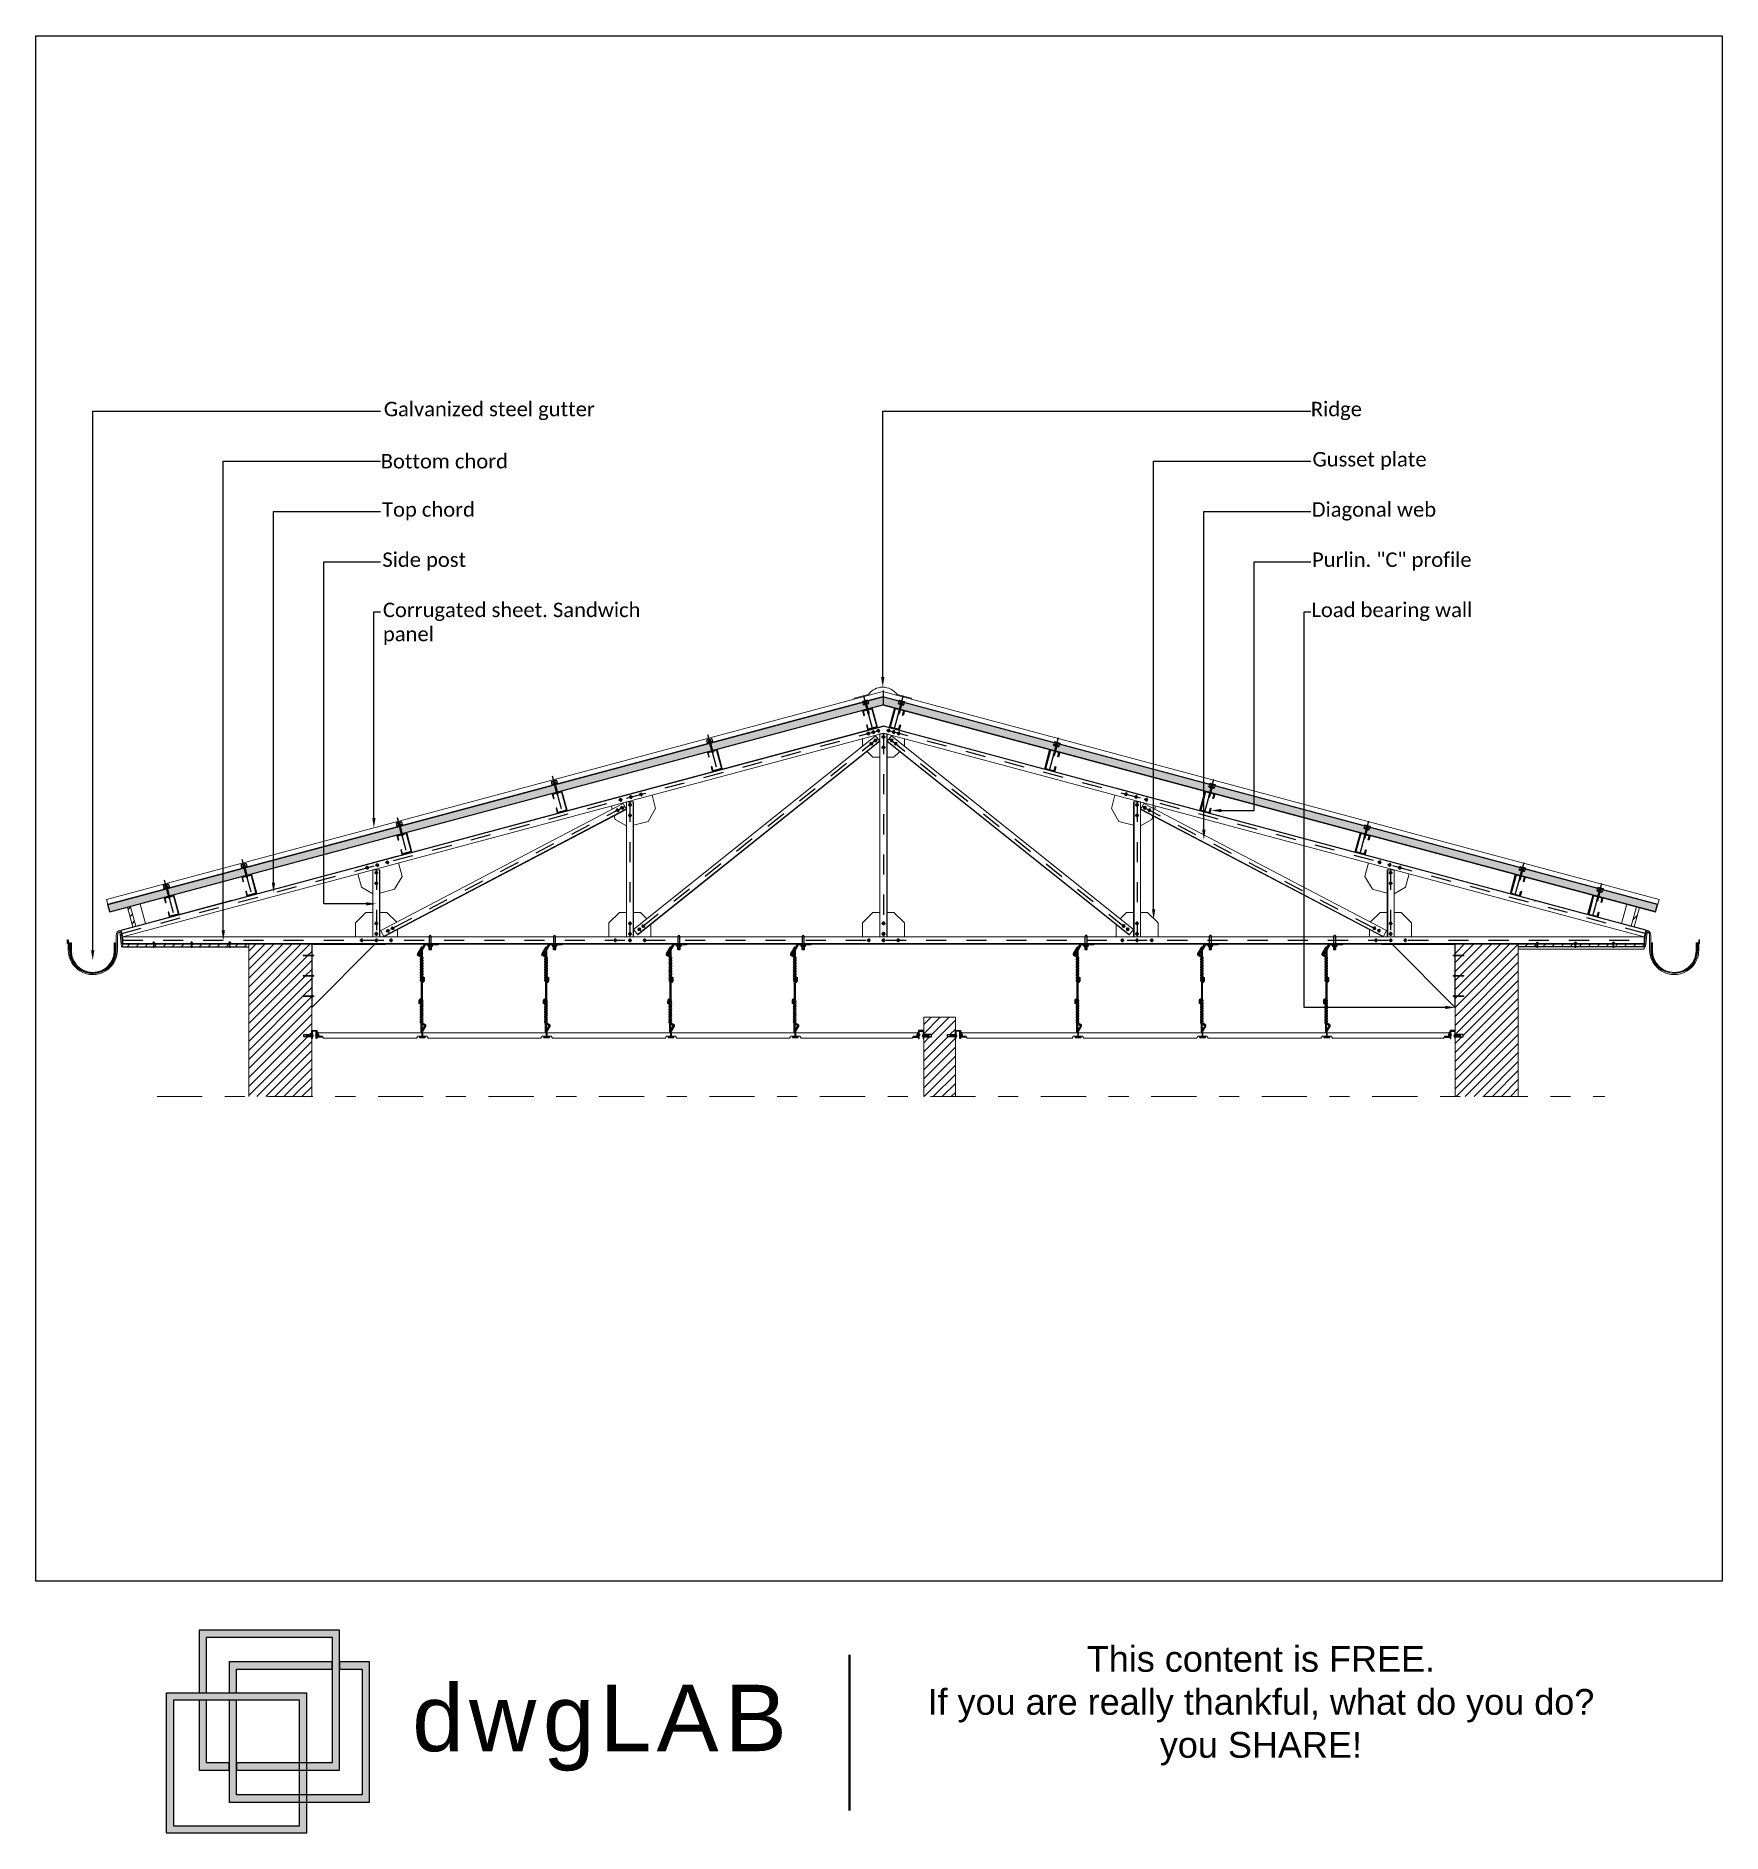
# Model space of a CAD drawing. Header units: millimetres. Extents: x 8674.86 to 8683.26, y 7174.65 to 7183.6.
import ezdxf
from ezdxf import colors
from ezdxf.entities.mleader import LeaderData, LeaderLine
from ezdxf.math import Vec2, Vec3

# ---------------------------------------------------------------- set-up
doc = ezdxf.new("R2010")
doc.units = ezdxf.units.MM
for name, pattern in [('ACAD_ISO03W100', [30, 12, -18]), ('ACAD_ISO12W100', [21, 12, -3, 0, -3, 0, -3]), ('CENTER', [2, 1.25, -0.25, 0.25, -0.25]), ('DASHED', [0.75, 0.5, -0.25]), ('HIDDEN', [9.525, 6.35, -3.175]), ('TRAZO_Y_PUNTO', [1, 0.5, -0.25, 0, -0.25])]:
    doc.linetypes.add(name, pattern=pattern)
doc.layers.add('000-dwgLAB-Rectan.', color=251, linetype='Continuous', plot=False)
doc.layers.add('dwgLAB', color=250, linetype='Continuous', plot=False)
for name, color, linetype in [('0001-Text 1 30', 250, 'Continuous'), ('002_Medium_1 30', 252, 'Continuous'), ('003_Light_1 30', 253, 'Continuous')]:
    doc.layers.add(name, color=color, linetype=linetype)
doc.layers.add('001_Dark_1 30', color=250, linetype='Continuous', lineweight=0)
doc.layers.add('CUT 1 30', color=7, linetype='ACAD_ISO12W100', lineweight=5)
doc.styles.add('SS_40_notes!', font='calibri.ttf', dxfattribs={"height": 72})
doc.styles.get("Standard").update_dxf_attribs({"font": 'arial.ttf'})
pattern_1 = [(45, (8670.605085, 7173.586227), (-0.02245064, 0.02245064), [])]

# ---------------------------------------------------------------- blocks, each defined once
blk = doc.blocks.new('PERFIL 1812-1818')
at = {"layer": '002_Medium_1 30'}
for p, q in [((-0.0026, 0.0016), (-0.011, 0.0016)), ((-0.0108, 0), (0.0108, 0)), ((-0.0107, 0.0025), (-0.0075, 0.0025)), ((-0.0026, 0.0359), (-0.0026, 0.0277)), ((-0.0006, 0.0379), (0.0006, 0.0379)), ((-0.0006, 0.0257), (-0.0006, 0.0257)), ((-0.0006, 0.0257), (-0.0006, 0.0036)), ((0.0006, 0.0257), (0.0006, 0.0257)), ((0.0006, 0.0036), (0.0006, 0.0257)), ((0.0026, 0.0277), (0.0026, 0.0359)), ((0.011, 0.0016), (0.0026, 0.0016)), ((0.0107, 0.0025), (0.0075, 0.0025))]:
    blk.add_line(p, q, dxfattribs=at)
for centre, radius, start, end in [((-0.0108, 0.0012), 0.00123, 88.03652, 270.70352), ((-0.0006, 0.0359), 0.002, 90, 180), ((-0.0006, 0.0277), 0.002, 180, 270), ((-0.0026, 0.0036), 0.002, 270, 0), ((0.0006, 0.0359), 0.002, 0, 90), ((0.0006, 0.0277), 0.002, 270, 0), ((0.0026, 0.0036), 0.002, 180, 270), ((0.0108, 0.0012), 0.00123, 269.29648, 91.96348)]:
    blk.add_arc(centre, radius, start, end, dxfattribs=at)
blk = doc.blocks.new('clavohilti')
at = {"layer": '002_Medium_1 30'}
for p, q in [((0.006, 0.078), (0, 0.066)), ((0, 0.066), (0, -0.007)), ((0.011, 0.066), (0.006, 0.078)), ((0.011, -0.007), (0.011, 0.066)), ((-0.008, -0.008), (-0.008, -0.013)), ((0.018, -0.007), (-0.007, -0.007)), ((0.007, -0.015), (0.018, -0.015)), ((0.019, -0.013), (0.019, -0.008))]:
    blk.add_line(p, q, dxfattribs=at)
for points in [[(-0.001, -0.006), (-0.014, -0.006), (-0.014, -0.001), (-0.001, -0.001)], [(0.012, -0.006), (0.025, -0.006), (0.025, -0.001), (0.012, -0.001)]]:
    blk.add_lwpolyline(points, close=True, dxfattribs=at)
blk.add_lwpolyline([(-0.007, -0.015), (0.004, -0.015)], dxfattribs=at)
blk.add_lwpolyline([(-0.004, -0.015), (0.015, -0.015), (0.015, -0.034, -0.414214), (0.011, -0.037), (0, -0.037, -0.414214), (-0.004, -0.034)], format="xyb", close=True, dxfattribs=at)
blk.add_circle((0.006, -0.028), 0.0045, dxfattribs=at)
for centre, start, end in [((-0.007, -0.008), 90, 180), ((-0.007, -0.013), 180, 253.9419), ((0.018, -0.008), 0, 90), ((0.018, -0.013), 286.058, 360)]:
    blk.add_arc(centre, 0.00154, start, end, dxfattribs=at)
blk = doc.blocks.new('T')
at = {"layer": '002_Medium_1 30', "linetype": 'Continuous'}
for p, q in [((-0.0173, 0.001), (-0.0178, -0.0008)), ((-0.0166, 0.0018), (-0.0176, -0.0016)), ((-0.0165, 0.0012), (-0.0172, -0.0012)), ((-0.0156, 0.0012), (-0.0163, -0.0012)), ((-0.0149, 0.002), (-0.0161, -0.002)), ((-0.0147, 0.0012), (-0.0154, -0.0012)), ((-0.0139, 0.0012), (-0.0146, -0.0012)), ((-0.0132, 0.002), (-0.0144, -0.002)), ((-0.013, 0.0012), (-0.0138, -0.0012)), ((-0.0122, 0.0012), (-0.0129, -0.0012)), ((-0.0116, 0.002), (-0.0128, -0.002)), ((-0.0114, 0.0012), (-0.0121, -0.0012)), ((-0.0105, 0.0012), (-0.0113, -0.0012)), ((-0.0099, 0.002), (-0.0111, -0.002)), ((-0.0097, 0.0012), (-0.0104, -0.0012)), ((-0.0089, 0.0012), (-0.0096, -0.0012)), ((-0.0082, 0.002), (-0.0094, -0.002)), ((-0.008, 0.0012), (-0.0088, -0.0012)), ((-0.0072, 0.0012), (-0.0079, -0.0012)), ((-0.0065, 0.002), (-0.0077, -0.002)), ((-0.0064, 0.0012), (-0.0071, -0.0012)), ((-0.0055, 0.0012), (-0.0062, -0.0012)), ((-0.0049, 0.002), (-0.0061, -0.002)), ((-0.0047, 0.0012), (-0.0054, -0.0012)), ((-0.0039, 0.0012), (-0.0046, -0.0012)), ((-0.0032, 0.002), (-0.0044, -0.002)), ((-0.003, 0.0012), (-0.0037, -0.0012)), ((-0.0024, 0.0005), (-0.0029, -0.0012)), ((-0.0024, -0.0012), (-0.0024, 0.0012)), ((-0.0003, -0.0036), (-0.0003, 0.0036)), ((-0.0025, -0.0012), (-0.0027, -0.002)), ((-0.0024, -0.0009), (-0.0025, -0.0013))]:
    blk.add_line(p, q, dxfattribs=at)
blk.add_lwpolyline([(-0.0022, -0.0014), (-0.0027, -0.002), (-0.0029, -0.0012), (-0.0037, -0.0012), (-0.0044, -0.002), (-0.0046, -0.0012), (-0.0054, -0.0012), (-0.0061, -0.002), (-0.0062, -0.0012), (-0.0071, -0.0012), (-0.0077, -0.002), (-0.0079, -0.0012), (-0.0088, -0.0012), (-0.0094, -0.002), (-0.0096, -0.0012), (-0.0104, -0.0012), (-0.0111, -0.002), (-0.0113, -0.0012), (-0.0121, -0.0012), (-0.0128, -0.002), (-0.0129, -0.0012), (-0.0138, -0.0012), (-0.0144, -0.002), (-0.0146, -0.0012), (-0.0154, -0.0012), (-0.0161, -0.002), (-0.0163, -0.0012), (-0.0172, -0.0012), (-0.0176, -0.0016), (-0.0178, -0.0008), (-0.02, 0), (-0.0173, 0.001), (-0.0166, 0.0018), (-0.0165, 0.0012), (-0.0156, 0.0012), (-0.0149, 0.002), (-0.0147, 0.0012), (-0.0139, 0.0012), (-0.0132, 0.002), (-0.013, 0.0012), (-0.0122, 0.0012), (-0.0116, 0.002), (-0.0114, 0.0012), (-0.0105, 0.0012), (-0.0099, 0.002), (-0.0097, 0.0012), (-0.0089, 0.0012), (-0.0082, 0.002), (-0.008, 0.0012), (-0.0072, 0.0012), (-0.0065, 0.002), (-0.0064, 0.0012), (-0.0055, 0.0012), (-0.0049, 0.002), (-0.0047, 0.0012), (-0.0039, 0.0012), (-0.0032, 0.002), (-0.003, 0.0012), (-0.0024, 0.0012), (-0.0003, 0.0036), (0, 0.0036), (0, -0.0036), (-0.0003, -0.0036), (-0.0024, -0.0012)], dxfattribs=at)
blk = doc.blocks.new('PERFIL BORDE 1812-1818')
at = {"layer": '002_Medium_1 30'}
for p, q in [((-0.0425, 0), (0, 0)), ((0, 0), (0, 0.0425))]:
    blk.add_line(p, q, dxfattribs=at)
blk.add_lwpolyline([(-0.0345, 0.0015), (-0.0425, 0.0015, 0.4142136), (-0.0445, -0.0005), (-0.0445, -0.0015, 0.4142136), (-0.0425, -0.0035), (0.0015, -0.0035, 0.4142136), (0.0035, -0.0015), (0.0035, 0.0425, 0.4142136), (0.0015, 0.0445), (0.0005, 0.0445, 0.4142136), (-0.0015, 0.0425), (-0.0015, 0.0345)], format="xyb", dxfattribs=at)
blk = doc.blocks.new('125S-PLNNUT')
at = {"layer": '002_Medium_1 30', "linetype": 'CENTER'}
for p, q in [((-1.9, 0), (1.9, 0)), ((0, -1.9), (0, 1.9))]:
    blk.add_line(p, q, dxfattribs=at)
at = {"layer": '002_Medium_1 30'}
blk.add_lwpolyline([(-0.9, -0.5), (0, -1.1), (0.9, -0.5), (0.9, 0.5), (0, 1.1), (-0.9, 0.5)], close=True, dxfattribs=at)
for radius in [1.25, 0.938, 0.547]:
    blk.add_circle((0, 0), radius, dxfattribs=at)
at = {"layer": '002_Medium_1 30', "linetype": 'DASHED'}
blk.add_circle((0, 0), 0.625, dxfattribs=at)
blk = doc.blocks.new('C')
at = {"layer": '002_Medium_1 30'}
for p, q in [((8422.5, 6664.3), (8374.2, 6651.3)), ((8374.2, 6651.3), (8380.7, 6627.2)), ((8377.9, 6649.2), (8420.4, 6660.6)), ((8383.6, 6627.9), (8377.9, 6649.2)), ((8380.7, 6627.2), (8383.6, 6627.9)), ((8420.4, 6660.6), (8444.7, 6569.8)), ((8448.4, 6567.7), (8422.5, 6664.3)), ((8396.6, 6579.6), (8393.7, 6578.9)), ((8393.7, 6578.9), (8400.1, 6554.7)), ((8402.2, 6558.4), (8396.6, 6579.6)), ((8400.1, 6554.7), (8448.4, 6567.7)), ((8444.7, 6569.8), (8402.2, 6558.4))]:
    blk.add_line(p, q, dxfattribs=at)
blk = doc.blocks.new('Bullone')
at = {"layer": '002_Medium_1 30'}
for p, q in [((8399.8, 6703.6), (8373.3, 6696.6)), ((8373.3, 6696.6), (8376.8, 6683.3)), ((8399.9, 6703.2), (8373.4, 6696.3)), ((8400.1, 6702.5), (8373.6, 6695.5)), ((8400.5, 6701), (8374, 6694)), ((8403.3, 6690.3), (8376.8, 6683.3)), ((8377.9, 6679.5), (8376.8, 6683.3)), ((8404.3, 6686.5), (8377.9, 6679.5)), ((8379.7, 6678.4), (8379.3, 6679.9)), ((8403.3, 6684.6), (8379.7, 6678.4)), ((8399.8, 6703.6), (8403.3, 6690.3)), ((8403.3, 6684.6), (8402.9, 6686.1)), ((8404.3, 6686.5), (8403.3, 6690.3))]:
    blk.add_line(p, q, dxfattribs=at)
at = {"layer": '002_Medium_1 30', "linetype": 'Continuous'}
for p, q in [((8383.5, 6691.4), (8384.5, 6687.6)), ((8395, 6690.4), (8383.7, 6687.4)), ((8395.2, 6689.7), (8383.9, 6686.7)), ((8391.9, 6694.4), (8384.5, 6692.5)), ((8385.9, 6692.1), (8386.9, 6688.3)), ((8386.4, 6691.8), (8387.3, 6688.4)), ((8387.3, 6687.6), (8387.7, 6686.2)), ((8389.4, 6679.7), (8388.7, 6679.3)), ((8395, 6679.6), (8388.7, 6679.3)), ((8388.7, 6679.3), (8389.6, 6678.9)), ((8389.1, 6680.9), (8389.4, 6679.7)), ((8389.8, 6678.1), (8389.1, 6677.7)), ((8395.4, 6678.1), (8389.1, 6677.7)), ((8389.1, 6677.7), (8390, 6677.4)), ((8394.1, 6680), (8389.4, 6679.7)), ((8390.2, 6676.6), (8389.5, 6676.2)), ((8395.9, 6676.6), (8389.5, 6676.2)), ((8389.5, 6676.2), (8390.4, 6675.8)), ((8394.4, 6679.2), (8389.6, 6678.9)), ((8389.6, 6678.9), (8389.8, 6678.1)), ((8394.6, 6678.4), (8389.8, 6678.1)), ((8390.6, 6675.1), (8389.9, 6674.6)), ((8396.3, 6675), (8389.9, 6674.6)), ((8389.9, 6674.6), (8390.8, 6674.3)), ((8394.8, 6677.7), (8390, 6677.4)), ((8390, 6677.4), (8390.2, 6676.6)), ((8395, 6676.9), (8390.2, 6676.6)), ((8396.7, 6673.5), (8390.3, 6673.1)), ((8391, 6673.5), (8390.3, 6673.1)), ((8390.3, 6673.1), (8391.2, 6672.8)), ((8395.2, 6676.1), (8390.4, 6675.8)), ((8390.4, 6675.8), (8390.6, 6675.1)), ((8390.5, 6692.9), (8391.4, 6689.5)), ((8395.4, 6675.4), (8390.6, 6675.1)), ((8391.3, 6672.4), (8390.6, 6671.9)), ((8397, 6672.3), (8390.6, 6671.9)), ((8390.6, 6671.9), (8391.5, 6671.6)), ((8390.8, 6693.4), (8391.8, 6689.6)), ((8395.6, 6674.6), (8390.8, 6674.3)), ((8390.8, 6674.3), (8391, 6673.5)), ((8395.8, 6673.8), (8391, 6673.5)), ((8391.7, 6670.8), (8391, 6670.4)), ((8397.4, 6670.8), (8391, 6670.4)), ((8391, 6670.4), (8391.9, 6670.1)), ((8391.1, 6673.1), (8391.3, 6672.4)), ((8396, 6673), (8391.2, 6672.8)), ((8391.2, 6672.8), (8391.4, 6672)), ((8396.1, 6672.7), (8391.3, 6672.4)), ((8392.1, 6669.3), (8391.4, 6668.9)), ((8397.8, 6669.2), (8391.4, 6668.9)), ((8391.4, 6668.9), (8392.3, 6668.5)), ((8396.3, 6671.9), (8391.5, 6671.6)), ((8391.5, 6671.6), (8391.7, 6670.8)), ((8396.5, 6671.1), (8391.7, 6670.8)), ((8391.8, 6688.8), (8392.2, 6687.4)), ((8392.5, 6667.8), (8391.8, 6667.3)), ((8398.2, 6667.7), (8391.8, 6667.3)), ((8391.8, 6667.3), (8392.7, 6667)), ((8396.7, 6670.4), (8391.9, 6670.1)), ((8391.9, 6670.1), (8392.1, 6669.3)), ((8396.9, 6669.6), (8392.1, 6669.3)), ((8398.6, 6666.2), (8392.2, 6665.8)), ((8392.9, 6666.2), (8392.2, 6665.8)), ((8392.2, 6665.8), (8393.1, 6665.4)), ((8397.1, 6668.8), (8392.3, 6668.5)), ((8392.3, 6668.5), (8392.5, 6667.8)), ((8397.3, 6668), (8392.5, 6667.8)), ((8393.3, 6664.7), (8392.6, 6664.2)), ((8399, 6664.6), (8392.6, 6664.2)), ((8392.6, 6664.2), (8393.5, 6663.9)), ((8397.5, 6667.3), (8392.7, 6667)), ((8392.7, 6667), (8392.9, 6666.2)), ((8397.7, 6666.5), (8392.9, 6666.2)), ((8397.9, 6665.7), (8393.1, 6665.4)), ((8393.1, 6665.4), (8393.3, 6664.7)), ((8399.4, 6663.1), (8393.1, 6662.7)), ((8393.7, 6663.1), (8393.1, 6662.7)), ((8393.1, 6662.7), (8393.9, 6662.4)), ((8393.3, 6694), (8394.3, 6690.2)), ((8398.1, 6665), (8393.3, 6664.7)), ((8398.3, 6664.2), (8393.5, 6663.9)), ((8393.5, 6663.9), (8393.7, 6663.1)), ((8399.8, 6661.6), (8393.5, 6661.2)), ((8394.1, 6661.6), (8393.5, 6661.2)), ((8393.5, 6661.2), (8394.4, 6660.8)), ((8393.6, 6682.1), (8394.1, 6680)), ((8398.5, 6663.4), (8393.7, 6663.1)), ((8398.7, 6662.7), (8393.9, 6662.4)), ((8393.9, 6662.4), (8394.1, 6661.6)), ((8394.6, 6660.1), (8393.9, 6659.6)), ((8400.2, 6660), (8393.9, 6659.6)), ((8393.9, 6659.6), (8394.8, 6659.3)), ((8394.1, 6680), (8395, 6679.6)), ((8398.9, 6661.9), (8394.1, 6661.6)), ((8395, 6658.5), (8394.3, 6658.1)), ((8400.6, 6658.5), (8394.3, 6658.1)), ((8394.3, 6658.1), (8395.2, 6657.8)), ((8395, 6679.6), (8394.4, 6679.2)), ((8394.4, 6679.2), (8394.6, 6678.4)), ((8399.1, 6661.1), (8394.4, 6660.8)), ((8394.6, 6678.4), (8395.4, 6678.1)), ((8399.3, 6660.4), (8394.6, 6660.1)), ((8395.4, 6657), (8394.7, 6656.6)), ((8401, 6656.9), (8394.7, 6656.6)), ((8394.7, 6656.6), (8395.6, 6656.2)), ((8395.4, 6678.1), (8394.8, 6677.7)), ((8394.8, 6677.7), (8395, 6676.9)), ((8399.5, 6659.6), (8394.8, 6659.3)), ((8394.8, 6659.3), (8395, 6658.5)), ((8395, 6676.9), (8395.9, 6676.6)), ((8399.7, 6658.8), (8395, 6658.5)), ((8395.8, 6655.4), (8395.1, 6655)), ((8401.4, 6655.4), (8395.1, 6655)), ((8395.1, 6655), (8396, 6654.7)), ((8395.9, 6676.6), (8395.2, 6676.1)), ((8395.2, 6676.1), (8395.4, 6675.4)), ((8399.9, 6658), (8395.2, 6657.8)), ((8395.2, 6657.8), (8395.4, 6657)), ((8395.4, 6675.4), (8396.3, 6675)), ((8400.1, 6657.3), (8395.4, 6657)), ((8396.2, 6653.9), (8395.5, 6653.5)), ((8401.8, 6653.9), (8395.5, 6653.5)), ((8395.5, 6653.5), (8396.4, 6653.1)), ((8396.3, 6675), (8395.6, 6674.6)), ((8395.6, 6674.6), (8395.8, 6673.8)), ((8395.6, 6674.3), (8396.1, 6672.7)), ((8400.3, 6656.5), (8395.6, 6656.2)), ((8395.6, 6656.2), (8395.8, 6655.4)), ((8395.8, 6673.8), (8396.7, 6673.5)), ((8400.5, 6655.7), (8395.8, 6655.4)), ((8396.6, 6652.4), (8395.9, 6651.9)), ((8402.2, 6652.3), (8395.9, 6651.9)), ((8395.9, 6651.9), (8396.8, 6651.6)), ((8396.7, 6673.5), (8396, 6673)), ((8396, 6673), (8396.2, 6672.3)), ((8400.7, 6655), (8396, 6654.7)), ((8396, 6654.7), (8396.2, 6653.9)), ((8396.1, 6672.7), (8397, 6672.3)), ((8400.9, 6654.2), (8396.2, 6653.9)), ((8397, 6672.3), (8396.3, 6671.9)), ((8396.3, 6671.9), (8396.5, 6671.1)), ((8397, 6650.8), (8396.3, 6650.4)), ((8402.7, 6650.8), (8396.3, 6650.4)), ((8396.3, 6650.4), (8397.2, 6650.1)), ((8401.1, 6653.4), (8396.4, 6653.1)), ((8396.4, 6653.1), (8396.6, 6652.4)), ((8396.5, 6671.1), (8397.4, 6670.8)), ((8401.4, 6652.7), (8396.6, 6652.4)), ((8397.4, 6670.8), (8396.7, 6670.4)), ((8396.7, 6670.4), (8396.9, 6669.6)), ((8397.4, 6649.3), (8396.7, 6648.9)), ((8403.1, 6649.2), (8396.7, 6648.9)), ((8396.7, 6648.9), (8397.6, 6648.5)), ((8401.6, 6651.9), (8396.8, 6651.6)), ((8396.8, 6651.6), (8397, 6650.8)), ((8396.9, 6669.6), (8397.8, 6669.2)), ((8401.8, 6651.1), (8397, 6650.8)), ((8397.8, 6669.2), (8397.1, 6668.8)), ((8397.1, 6668.8), (8397.3, 6668)), ((8403.5, 6647.7), (8397.1, 6647.3)), ((8397.8, 6647.7), (8397.1, 6647.3)), ((8397.1, 6647.3), (8398, 6647)), ((8402, 6650.3), (8397.2, 6650.1)), ((8397.2, 6650.1), (8397.4, 6649.3)), ((8397.3, 6668), (8398.2, 6667.7)), ((8402.2, 6649.6), (8397.4, 6649.3)), ((8398.2, 6667.7), (8397.5, 6667.3)), ((8397.5, 6667.3), (8397.7, 6666.5)), ((8403.9, 6646.2), (8397.5, 6645.8)), ((8398.2, 6646.2), (8397.5, 6645.8)), ((8397.5, 6645.8), (8398.4, 6645.4)), ((8402.4, 6648.8), (8397.6, 6648.5)), ((8397.6, 6648.5), (8397.8, 6647.7)), ((8397.7, 6666.5), (8398.6, 6666.2)), ((8402.6, 6648), (8397.8, 6647.7)), ((8398.6, 6666.2), (8397.9, 6665.7)), ((8397.9, 6665.7), (8398.1, 6665)), ((8398.6, 6644.7), (8397.9, 6644.2)), ((8404.3, 6644.6), (8397.9, 6644.2)), ((8397.9, 6644.2), (8398.8, 6643.9)), ((8402.8, 6647.3), (8398, 6647)), ((8398, 6647), (8398.2, 6646.2)), ((8398.1, 6665), (8399, 6664.6)), ((8403, 6646.5), (8398.2, 6646.2)), ((8399, 6664.6), (8398.3, 6664.2)), ((8398.3, 6664.2), (8398.5, 6663.4)), ((8404.7, 6643.1), (8398.3, 6642.7)), ((8399, 6643.1), (8398.3, 6642.7)), ((8398.3, 6642.7), (8399.2, 6642.4)), ((8403.2, 6645.7), (8398.4, 6645.4)), ((8398.4, 6645.4), (8398.6, 6644.7)), ((8398.5, 6663.4), (8399.4, 6663.1)), ((8403.4, 6645), (8398.6, 6644.7)), ((8399.4, 6663.1), (8398.7, 6662.7)), ((8398.7, 6662.7), (8398.9, 6661.9)), ((8399.4, 6641.6), (8398.7, 6641.2)), ((8405.1, 6641.5), (8398.7, 6641.2)), ((8398.7, 6641.2), (8399.6, 6640.8)), ((8403.6, 6644.2), (8398.8, 6643.9)), ((8398.8, 6643.9), (8399, 6643.1)), ((8398.9, 6661.9), (8399.8, 6661.6)), ((8403.8, 6643.4), (8399, 6643.1)), ((8399.8, 6661.6), (8399.1, 6661.1)), ((8399.1, 6661.1), (8399.3, 6660.4)), ((8399.8, 6640.1), (8399.1, 6639.6)), ((8405.5, 6640), (8399.1, 6639.6)), ((8399.1, 6639.6), (8400, 6639.3)), ((8404, 6642.7), (8399.2, 6642.4)), ((8399.2, 6642.4), (8399.4, 6641.6)), ((8399.3, 6660.4), (8400.2, 6660)), ((8404.2, 6641.9), (8399.4, 6641.6)), ((8400.2, 6660), (8399.5, 6659.6)), ((8399.5, 6659.6), (8399.7, 6658.8)), ((8405.9, 6638.5), (8399.5, 6638.1)), ((8400.2, 6638.5), (8399.5, 6638.1)), ((8399.5, 6638.1), (8400.4, 6637.7)), ((8404.4, 6641.1), (8399.6, 6640.8)), ((8399.6, 6640.8), (8399.8, 6640.1)), ((8399.7, 6658.8), (8400.6, 6658.5)), ((8404.6, 6640.3), (8399.8, 6640.1)), ((8400.6, 6658.5), (8399.9, 6658)), ((8399.9, 6658), (8400.1, 6657.3)), ((8400.6, 6637), (8399.9, 6636.5)), ((8405.9, 6636.9), (8399.9, 6636.5)), ((8399.9, 6636.5), (8401.1, 6636.2)), ((8404.8, 6639.6), (8400, 6639.3)), ((8400, 6639.3), (8400.2, 6638.5)), ((8400.1, 6657.3), (8401, 6656.9)), ((8405, 6638.8), (8400.2, 6638.5)), ((8401, 6656.9), (8400.3, 6656.5)), ((8400.3, 6656.5), (8400.5, 6655.7)), ((8405.2, 6638), (8400.4, 6637.7)), ((8400.4, 6637.7), (8400.6, 6637)), ((8400.5, 6655.7), (8401.4, 6655.4)), ((8405.1, 6637.2), (8400.6, 6637)), ((8401.4, 6655.4), (8400.7, 6655)), ((8400.7, 6655), (8400.9, 6654.2)), ((8400.9, 6654.2), (8401.8, 6653.9)), ((8401.7, 6635.5), (8401, 6635)), ((8405.7, 6635.3), (8401, 6635)), ((8401, 6635), (8402.2, 6634.7)), ((8401.8, 6653.9), (8401.1, 6653.4)), ((8401.1, 6653.4), (8401.4, 6652.7)), ((8405, 6636.5), (8401.1, 6636.2)), ((8401.7, 6635.5), (8401.1, 6636.2)), ((8401.4, 6652.7), (8402.2, 6652.3)), ((8402.2, 6652.3), (8401.6, 6651.9)), ((8401.6, 6651.9), (8401.8, 6651.1)), ((8404.9, 6635.7), (8401.7, 6635.5)), ((8401.8, 6651.1), (8402.7, 6650.8)), ((8402.7, 6650.8), (8402, 6650.3)), ((8402, 6650.3), (8402.2, 6649.6)), ((8402, 6650.3), (8402.2, 6649.6)), ((8402.8, 6634), (8402.1, 6633.5)), ((8405.5, 6633.7), (8402.1, 6633.5)), ((8402.1, 6633.5), (8403.4, 6633.2)), ((8402.2, 6649.6), (8403.1, 6649.2)), ((8404.8, 6634.9), (8402.2, 6634.7)), ((8402.8, 6634), (8402.2, 6634.7)), ((8403.1, 6649.2), (8402.4, 6648.8)), ((8402.4, 6648.8), (8402.6, 6648)), ((8402.6, 6648), (8403.5, 6647.7)), ((8403.5, 6647.7), (8402.8, 6647.3)), ((8402.8, 6647.3), (8403, 6646.5)), ((8404.7, 6634.1), (8402.8, 6634)), ((8403, 6646.5), (8403.9, 6646.2)), ((8403.9, 6646.2), (8403.2, 6645.7)), ((8403.2, 6645.7), (8403.4, 6645)), ((8403.4, 6645), (8404.3, 6644.6)), ((8404.6, 6633.3), (8403.4, 6633.2)), ((8404.4, 6631.8), (8403.4, 6633.2)), ((8404.3, 6644.6), (8403.6, 6644.2)), ((8403.6, 6644.2), (8403.8, 6643.4)), ((8403.8, 6643.4), (8404.7, 6643.1)), ((8404.7, 6643.1), (8404, 6642.7)), ((8404, 6642.7), (8404.2, 6641.9)), ((8404.2, 6641.9), (8405.1, 6641.5)), ((8405.1, 6641.5), (8404.4, 6641.1)), ((8404.4, 6641.1), (8404.6, 6640.3)), ((8404.6, 6633.3), (8404.4, 6631.8)), ((8404.6, 6640.3), (8405.5, 6640)), ((8405.5, 6633.7), (8404.6, 6633.3)), ((8404.8, 6634.9), (8404.7, 6634.1)), ((8404.7, 6634.1), (8405.5, 6633.7)), ((8405.5, 6640), (8404.8, 6639.6)), ((8404.8, 6639.6), (8405, 6638.8)), ((8405.7, 6635.3), (8404.8, 6634.9)), ((8405, 6636.5), (8404.9, 6635.7)), ((8404.9, 6635.7), (8405.7, 6635.3)), ((8405, 6638.8), (8405.9, 6638.5)), ((8405.9, 6636.9), (8405, 6636.5)), ((8405.2, 6638), (8405.1, 6637.2)), ((8405.1, 6637.2), (8405.9, 6636.9)), ((8405.9, 6638.5), (8405.2, 6638))]:
    blk.add_line(p, q, dxfattribs=at)
for centre, radius, start, end in [((8383.9, 6691.5), 0.474, 160.23677, 194.77189), ((8383.8, 6687.1), 0.39, 104.77189, 284.77189), ((8384.4, 6691.4), 0.934, 135.81536, 160.23677), ((8384.7, 6691), 1.42, 118.77106, 135.81536), ((8385, 6690.4), 2.1, 104.77189, 118.77106), ((8385, 6690.4), 2.1, 90.77273, 104.77189), ((8385, 6691.1), 1.42, 73.72843, 90.77273), ((8385.2, 6691.6), 0.934, 49.30702, 73.72843), ((8385.5, 6691.9), 0.474, 14.77189, 49.30702), ((8387.8, 6691.6), 1.54, 131.9721, 155.90428), ((8387, 6692), 0.599, 155.90428, 194.77189), ((8388.5, 6690.8), 2.61, 116.78955, 131.9721), ((8389.2, 6689.4), 4.16, 104.77189, 116.78955), ((8389.2, 6689.4), 4.16, 92.75424, 104.77189), ((8389.2, 6691), 2.61, 77.57169, 92.75424), ((8389.4, 6692), 1.54, 53.63951, 77.57169), ((8390, 6692.8), 0.599, 14.77189, 53.63951), ((8391.7, 6693.3), 0.934, 135.81536, 160.23677), ((8391.3, 6693.5), 0.474, 160.23677, 194.77189), ((8392.1, 6693), 1.42, 118.77106, 135.81536), ((8392.4, 6692.4), 2.1, 104.77189, 118.77106), ((8392.4, 6692.4), 2.1, 90.77273, 104.77189), ((8392.4, 6693.1), 1.42, 73.72843, 90.77273), ((8392.5, 6693.5), 0.934, 49.30702, 73.72843), ((8392.8, 6693.9), 0.474, 14.77189, 49.30702), ((8395.1, 6690), 0.39, 284.77189, 104.77189)]:
    blk.add_arc(centre, radius, start, end, dxfattribs=at)
blk = doc.blocks.new('DWGlab_ok')
at = {"layer": 'dwgLAB'}
h = blk.add_hatch(color=2, dxfattribs=at)
h.dxf.hatch_style = 2
h.paths.add_polyline_path([(0.0369, 0.2289), (0.0369, 0.158), (0.045, 0.158), (0.045, 0.2209), (0.1869, 0.2209), (0.1869, 0.079), (0.0788, 0.079), (0.0788, 0.0709), (0.1949, 0.0709), (0.1949, 0.2289)])
h = blk.add_hatch(color=13, dxfattribs=at)
h.dxf.hatch_style = 2
h.paths.add_polyline_path([(0.1949, 0.193), (0.1949, 0.1849), (0.2207, 0.1849), (0.2207, 0.0431), (0.0788, 0.0431), (0.0788, 0.1499), (0.0708, 0.1499), (0.0708, 0.035), (0.2287, 0.035), (0.2287, 0.193)])
h = blk.add_hatch(color=13, dxfattribs=at)
h.dxf.hatch_style = 2
h.paths.add_polyline_path([(0.0788, 0.1849), (0.1869, 0.1849), (0.1869, 0.193), (0.0708, 0.193), (0.0708, 0.158), (0.0788, 0.158)])
h = blk.add_hatch(color=155, dxfattribs=at)
h.dxf.hatch_style = 2
h.paths.add_polyline_path([(0.158, 0), (0, 0), (0, 0.158), (0.158, 0.158)])
h.paths.add_polyline_path([(0.0081, 0.0081), (0.1499, 0.0081), (0.1499, 0.1499), (0.0081, 0.1499)])
h = blk.add_hatch(color=2, dxfattribs=at)
h.dxf.hatch_style = 2
h.paths.add_polyline_path([(0.045, 0.079), (0.045, 0.1499), (0.0369, 0.1499), (0.0369, 0.0709), (0.0708, 0.0709), (0.0708, 0.079)])
at = {"layer": 'dwgLAB', "color": 155}
for p, q in [((0, 0), (0, 0.158)), ((0, 0.158), (0.158, 0.158)), ((0.1499, 0.1499), (0.0081, 0.1499)), ((0.0081, 0.1499), (0.0081, 0.0081)), ((0.1499, 0.0081), (0.1499, 0.1499)), ((0.158, 0.158), (0.158, 0)), ((0.158, 0), (0, 0)), ((0.0081, 0.0081), (0.1499, 0.0081))]:
    blk.add_line(p, q, dxfattribs=at)
at = {"layer": 'dwgLAB', "color": 2}
for points in [[(0.0369, 0.2289), (0.0369, 0.158), (0.045, 0.158), (0.045, 0.2209), (0.1869, 0.2209), (0.1869, 0.079), (0.0788, 0.079), (0.0788, 0.0709), (0.1949, 0.0709), (0.1949, 0.2289), (0.0369, 0.2289)], [(0.045, 0.079), (0.045, 0.1499), (0.0369, 0.1499), (0.0369, 0.0709), (0.0708, 0.0709), (0.0708, 0.079), (0.045, 0.079)]]:
    blk.add_lwpolyline(points, dxfattribs=at)
at = {"layer": 'dwgLAB', "color": 13}
for points in [[(0.1949, 0.193), (0.1949, 0.1849), (0.2207, 0.1849), (0.2207, 0.0431), (0.0788, 0.0431), (0.0788, 0.1499), (0.0708, 0.1499), (0.0708, 0.035), (0.2287, 0.035), (0.2287, 0.193), (0.1949, 0.193)], [(0.0788, 0.1849), (0.1869, 0.1849), (0.1869, 0.193), (0.0708, 0.193), (0.0708, 0.158), (0.0788, 0.158), (0.0788, 0.1849)]]:
    blk.add_lwpolyline(points, dxfattribs=at)
at = {"layer": 'dwgLAB', "color": 9, "linetype": 'Continuous', "lineweight": 40}
blk.add_lwpolyline([(0.7701, 0.0256), (0.7701, 0.2011)], dxfattribs=at)
at = {"layer": 'dwgLAB', "color": 7}
for s, width, heights, insert, char_height, attachment_point in [('{\\H0.91667x;\\C0;This content is FREE.\\PIf you are really thankful, what do you do? you SHARE!}', 0.805462, [0.5251], (1.2337, 0.2109), 0.031712, 2), ('{\\T1.1;dwgLAB}', 17.629903, [0], (0.277, 0.1673), 0.075, 1)]:
    blk.add_mtext_dynamic_manual_height_columns(s, width=width, gutter_width=12.5, heights=heights, dxfattribs=dict(at, insert=insert, char_height=char_height, attachment_point=attachment_point))

msp = doc.modelspace()

# ---------------------------------------------------------------- hatches: boundary and pattern name
at = {"layer": '003_Light_1 30'}
h = msp.add_hatch(dxfattribs=at)
h.set_pattern_fill('ANGLE', color=256, scale=0.001)
h.set_pattern_definition([(0, (8670.605085, 7173.586227), (0, 0.006985), [0.00508, -0.001905]), (90, (8670.605085, 7173.586227), (-0.006985, 4e-19), [0.00508, -0.001905])])
h.paths.add_polyline_path([(8675.5256, 7179.3132), (8675.5154, 7179.3509), (8675.2221, 7179.2724), (8675.2322, 7179.2345)])
h.paths.add_polyline_path([(8675.5181, 7179.3271), (8675.5188, 7179.3276), (8675.5186, 7179.3283), (8675.5177, 7179.3287), (8675.5184, 7179.3291), (8675.5182, 7179.3299), (8675.5173, 7179.3302), (8675.518, 7179.3307), (8675.5178, 7179.3314), (8675.5169, 7179.3318), (8675.5176, 7179.3322), (8675.5174, 7179.333), (8675.5165, 7179.3333), (8675.5172, 7179.3337), (8675.517, 7179.3345), (8675.5161, 7179.3348), (8675.5168, 7179.3353), (8675.5166, 7179.336), (8675.5157, 7179.3364), (8675.5164, 7179.3368), (8675.5168, 7179.3353), (8675.5172, 7179.3337), (8675.5176, 7179.3322), (8675.518, 7179.3307), (8675.5184, 7179.3291), (8675.5188, 7179.3276), (8675.5192, 7179.326), (8675.5198, 7179.3237), (8675.5189, 7179.3241), (8675.5196, 7179.3245), (8675.5194, 7179.3253), (8675.5185, 7179.3256), (8675.5192, 7179.326), (8675.519, 7179.3268)], flags=16)
h.paths.add_polyline_path([(8675.5193, 7179.3225), (8675.52, 7179.323), (8675.5204, 7179.3214), (8675.5208, 7179.3199), (8675.5212, 7179.3183), (8675.5216, 7179.3168), (8675.5221, 7179.3153), (8675.5226, 7179.3131), (8675.5217, 7179.3133), (8675.5225, 7179.3137), (8675.5223, 7179.3145), (8675.5214, 7179.3148), (8675.5221, 7179.3153), (8675.5219, 7179.316), (8675.521, 7179.3164), (8675.5216, 7179.3168), (8675.5214, 7179.3176), (8675.5206, 7179.3179), (8675.5212, 7179.3183), (8675.521, 7179.3191), (8675.5201, 7179.3194), (8675.5208, 7179.3199), (8675.5206, 7179.3207), (8675.5197, 7179.321), (8675.5204, 7179.3214), (8675.5202, 7179.3222)], flags=16)
h.paths.add_polyline_path([(8675.5153, 7179.3379), (8675.516, 7179.3384), (8675.5158, 7179.3391), (8675.5149, 7179.3395), (8675.5156, 7179.3399), (8675.5154, 7179.3407), (8675.5145, 7179.341), (8675.5152, 7179.3414), (8675.515, 7179.3422), (8675.5141, 7179.3425), (8675.5147, 7179.343), (8675.5145, 7179.3437), (8675.5137, 7179.3441), (8675.5143, 7179.3445), (8675.5141, 7179.3453), (8675.5132, 7179.3456), (8675.5139, 7179.346), (8675.5137, 7179.3468), (8675.5128, 7179.3472), (8675.5135, 7179.3476), (8675.5133, 7179.3484), (8675.5124, 7179.3487), (8675.5131, 7179.3491), (8675.5135, 7179.3476), (8675.5139, 7179.346), (8675.5143, 7179.3445), (8675.5147, 7179.343), (8675.5152, 7179.3414), (8675.5156, 7179.3399), (8675.5162, 7179.3376)], flags=16)
h.paths.add_polyline_path([(8675.912, 7179.4167), (8675.9017, 7179.4545), (8675.5154, 7179.3509), (8675.5256, 7179.3132)])
h.paths.add_polyline_path([(8675.9062, 7179.4273), (8675.9053, 7179.4276), (8675.906, 7179.428), (8675.9058, 7179.4288), (8675.9049, 7179.4291), (8675.9056, 7179.4296), (8675.9054, 7179.4303), (8675.9045, 7179.4307), (8675.9052, 7179.4311), (8675.905, 7179.4319), (8675.9041, 7179.4322), (8675.9048, 7179.4326), (8675.9046, 7179.4334), (8675.9037, 7179.4338), (8675.9044, 7179.4342), (8675.9042, 7179.435), (8675.9033, 7179.4353), (8675.904, 7179.4357), (8675.9038, 7179.4365), (8675.9029, 7179.4368), (8675.9036, 7179.4373), (8675.9034, 7179.438), (8675.9025, 7179.4384), (8675.9031, 7179.4388), (8675.9029, 7179.4396), (8675.9021, 7179.4399), (8675.9027, 7179.4403), (8675.9031, 7179.4388), (8675.9036, 7179.4373), (8675.904, 7179.4357), (8675.9044, 7179.4342), (8675.9048, 7179.4326), (8675.9052, 7179.4311), (8675.9056, 7179.4296)], flags=16)
h.paths.add_polyline_path([(8675.9073, 7179.4199), (8675.908, 7179.4203), (8675.9078, 7179.4211), (8675.9069, 7179.4214), (8675.9076, 7179.4219), (8675.9074, 7179.4226), (8675.9065, 7179.423), (8675.9072, 7179.4234), (8675.907, 7179.4242), (8675.9061, 7179.4245), (8675.9068, 7179.4249), (8675.9066, 7179.4257), (8675.9057, 7179.4261), (8675.9064, 7179.4265), (8675.9068, 7179.4249), (8675.9072, 7179.4234), (8675.9076, 7179.4219), (8675.908, 7179.4203), (8675.9084, 7179.4188), (8675.909, 7179.4166), (8675.9081, 7179.4168), (8675.9088, 7179.4173), (8675.9086, 7179.418), (8675.9077, 7179.4184), (8675.9084, 7179.4188), (8675.9082, 7179.4196)], flags=16)
h.paths.add_polyline_path([(8675.9016, 7179.4414), (8675.9023, 7179.4419), (8675.9021, 7179.4426), (8675.9012, 7179.443), (8675.9019, 7179.4434), (8675.9017, 7179.4442), (8675.9008, 7179.4445), (8675.9015, 7179.445), (8675.9013, 7179.4457), (8675.9004, 7179.4461), (8675.9011, 7179.4465), (8675.9009, 7179.4473), (8675.9, 7179.4476), (8675.9007, 7179.448), (8675.9005, 7179.4488), (8675.8996, 7179.4491), (8675.9003, 7179.4496), (8675.9001, 7179.4503), (8675.8992, 7179.4507), (8675.8999, 7179.4511), (8675.8997, 7179.4519), (8675.8988, 7179.4522), (8675.8995, 7179.4527), (8675.8999, 7179.4511), (8675.9003, 7179.4496), (8675.9007, 7179.448), (8675.9011, 7179.4465), (8675.9015, 7179.445), (8675.9019, 7179.4434), (8675.9025, 7179.4411)], flags=16)
h.paths.add_polyline_path([(8675.5265, 7179.3198), (8675.5258, 7179.3194), (8675.526, 7179.3186), (8675.5269, 7179.3183), (8675.5262, 7179.3179), (8675.5264, 7179.3171), (8675.5273, 7179.3168), (8675.5266, 7179.3163), (8675.5268, 7179.3156), (8675.5277, 7179.3152), (8675.527, 7179.3148), (8675.5266, 7179.3163), (8675.5262, 7179.3179), (8675.5258, 7179.3194), (8675.5254, 7179.3209), (8675.5248, 7179.3232), (8675.5257, 7179.3229), (8675.525, 7179.3225), (8675.5252, 7179.3217), (8675.5261, 7179.3214), (8675.5254, 7179.3209), (8675.5256, 7179.3202)], flags=16)
h.paths.add_polyline_path([(8675.5253, 7179.3245), (8675.5246, 7179.324), (8675.5242, 7179.3256), (8675.5238, 7179.3271), (8675.5234, 7179.3286), (8675.523, 7179.3302), (8675.5226, 7179.3317), (8675.5222, 7179.3333), (8675.5215, 7179.3356), (8675.5224, 7179.3352), (8675.5217, 7179.3348), (8675.522, 7179.334), (8675.5228, 7179.3337), (8675.5222, 7179.3333), (8675.5224, 7179.3325), (8675.5233, 7179.3321), (8675.5226, 7179.3317), (8675.5228, 7179.3309), (8675.5237, 7179.3306), (8675.523, 7179.3302), (8675.5232, 7179.3294), (8675.5241, 7179.3291), (8675.5234, 7179.3286), (8675.5236, 7179.3279), (8675.5245, 7179.3275), (8675.5238, 7179.3271), (8675.524, 7179.3263), (8675.5249, 7179.326), (8675.5242, 7179.3256), (8675.5244, 7179.3248)], flags=16)
h.paths.add_polyline_path([(8675.522, 7179.3368), (8675.5213, 7179.3363), (8675.5209, 7179.3379), (8675.5205, 7179.3394), (8675.5201, 7179.3409), (8675.5197, 7179.3425), (8675.5193, 7179.344), (8675.5189, 7179.3456), (8675.5183, 7179.3479), (8675.5192, 7179.3475), (8675.5185, 7179.3471), (8675.5187, 7179.3463), (8675.5196, 7179.346), (8675.5189, 7179.3456), (8675.5191, 7179.3448), (8675.52, 7179.3445), (8675.5193, 7179.344), (8675.5195, 7179.3433), (8675.5204, 7179.3429), (8675.5197, 7179.3425), (8675.5199, 7179.3417), (8675.5208, 7179.3414), (8675.5201, 7179.3409), (8675.5203, 7179.3402), (8675.5212, 7179.3398), (8675.5205, 7179.3394), (8675.5207, 7179.3386), (8675.5216, 7179.3383), (8675.5209, 7179.3379), (8675.5211, 7179.3371)], flags=16)
h.paths.add_polyline_path([(8675.5188, 7179.3491), (8675.5181, 7179.3486), (8675.5179, 7179.3494)], flags=16)
h.paths.add_polyline_path([(8676.6847, 7179.6237), (8676.6745, 7179.6615), (8675.9017, 7179.4545), (8675.912, 7179.4167)])
h.paths.add_polyline_path([(8676.6768, 7179.6393), (8676.6775, 7179.6397), (8676.6773, 7179.6405), (8676.6764, 7179.6408), (8676.6771, 7179.6412), (8676.6769, 7179.642), (8676.676, 7179.6423), (8676.6767, 7179.6428), (8676.6765, 7179.6435), (8676.6756, 7179.6439), (8676.6763, 7179.6443), (8676.6761, 7179.6451), (8676.6752, 7179.6454), (8676.6759, 7179.6459), (8676.6757, 7179.6466), (8676.6748, 7179.647), (8676.6755, 7179.6474), (8676.6759, 7179.6459), (8676.6763, 7179.6443), (8676.6767, 7179.6428), (8676.6771, 7179.6412), (8676.6775, 7179.6397), (8676.6779, 7179.6382), (8676.6783, 7179.6366), (8676.6789, 7179.6343), (8676.678, 7179.6346), (8676.6787, 7179.6351), (8676.6785, 7179.6359), (8676.6776, 7179.6362), (8676.6783, 7179.6366), (8676.6781, 7179.6374), (8676.6772, 7179.6377), (8676.6779, 7179.6382), (8676.6777, 7179.6389)], flags=16)
h.paths.add_polyline_path([(8676.6784, 7179.6331), (8676.6791, 7179.6335), (8676.6795, 7179.632), (8676.6799, 7179.6305), (8676.6804, 7179.6289), (8676.6808, 7179.6274), (8676.6812, 7179.6258), (8676.6817, 7179.6236), (8676.6809, 7179.6239), (8676.6816, 7179.6243), (8676.6814, 7179.6251), (8676.6805, 7179.6254), (8676.6812, 7179.6258), (8676.681, 7179.6266), (8676.6801, 7179.627), (8676.6808, 7179.6274), (8676.6806, 7179.6282), (8676.6797, 7179.6285), (8676.6804, 7179.6289), (8676.6802, 7179.6297), (8676.6793, 7179.63), (8676.6799, 7179.6305), (8676.6797, 7179.6312), (8676.6788, 7179.6316), (8676.6795, 7179.632), (8676.6793, 7179.6328)], flags=16)
h.paths.add_polyline_path([(8676.6744, 7179.6485), (8676.6751, 7179.6489), (8676.6749, 7179.6497), (8676.674, 7179.65), (8676.6747, 7179.6505), (8676.6745, 7179.6512), (8676.6736, 7179.6516), (8676.6743, 7179.652), (8676.6741, 7179.6528), (8676.6732, 7179.6531), (8676.6739, 7179.6536), (8676.6737, 7179.6543), (8676.6728, 7179.6547), (8676.6735, 7179.6551), (8676.6733, 7179.6559), (8676.6724, 7179.6562), (8676.673, 7179.6566), (8676.6728, 7179.6574), (8676.672, 7179.6577), (8676.6726, 7179.6582), (8676.6724, 7179.6589), (8676.6715, 7179.6593), (8676.6722, 7179.6597), (8676.6726, 7179.6582), (8676.673, 7179.6566), (8676.6735, 7179.6551), (8676.6739, 7179.6536), (8676.6743, 7179.652), (8676.6747, 7179.6505), (8676.6753, 7179.6482)], flags=16)
h.paths.add_polyline_path([(8675.9121, 7179.4264), (8675.9114, 7179.426), (8675.9116, 7179.4252), (8675.9125, 7179.4249), (8675.9118, 7179.4245), (8675.912, 7179.4237), (8675.9129, 7179.4234), (8675.9122, 7179.4229), (8675.9124, 7179.4222), (8675.9133, 7179.4218), (8675.9126, 7179.4214), (8675.9128, 7179.4206), (8675.9137, 7179.4203), (8675.913, 7179.4199), (8675.9132, 7179.4191), (8675.9141, 7179.4187), (8675.9134, 7179.4183), (8675.913, 7179.4199), (8675.9126, 7179.4214), (8675.9122, 7179.4229), (8675.9118, 7179.4245), (8675.9112, 7179.4268)], flags=16)
h.paths.add_polyline_path([(8675.9092, 7179.4372), (8675.9085, 7179.4368), (8675.9087, 7179.436), (8675.9096, 7179.4357), (8675.9089, 7179.4352), (8675.9091, 7179.4345), (8675.91, 7179.4341), (8675.9093, 7179.4337), (8675.9095, 7179.4329), (8675.9104, 7179.4326), (8675.9097, 7179.4322), (8675.9099, 7179.4314), (8675.9108, 7179.4311), (8675.9101, 7179.4306), (8675.9104, 7179.4299), (8675.9112, 7179.4295), (8675.9106, 7179.4291), (8675.9108, 7179.4283), (8675.9117, 7179.428), (8675.911, 7179.4275), (8675.9106, 7179.4291), (8675.9101, 7179.4306), (8675.9097, 7179.4322), (8675.9093, 7179.4337), (8675.9089, 7179.4352), (8675.9085, 7179.4368), (8675.9079, 7179.4391), (8675.9088, 7179.4388), (8675.9081, 7179.4383), (8675.9083, 7179.4376)], flags=16)
h.paths.add_polyline_path([(8675.9084, 7179.4403), (8675.9077, 7179.4399), (8675.9073, 7179.4414), (8675.9069, 7179.4429), (8675.9065, 7179.4445), (8675.9061, 7179.446), (8675.9057, 7179.4476), (8675.9053, 7179.4491), (8675.9047, 7179.4514), (8675.9056, 7179.4511), (8675.9049, 7179.4506), (8675.9051, 7179.4499), (8675.906, 7179.4495), (8675.9053, 7179.4491), (8675.9055, 7179.4483), (8675.9064, 7179.448), (8675.9057, 7179.4476), (8675.9059, 7179.4468), (8675.9068, 7179.4464), (8675.9061, 7179.446), (8675.9063, 7179.4452), (8675.9072, 7179.4449), (8675.9065, 7179.4445), (8675.9067, 7179.4437), (8675.9076, 7179.4434), (8675.9069, 7179.4429), (8675.9071, 7179.4422), (8675.908, 7179.4418), (8675.9073, 7179.4414), (8675.9075, 7179.4406)], flags=16)
h.paths.add_polyline_path([(8675.9052, 7179.4526), (8675.9045, 7179.4522), (8675.9043, 7179.4529)], flags=16)
h.paths.add_polyline_path([(8677.4575, 7179.8308), (8677.4472, 7179.8686), (8676.6745, 7179.6615), (8676.6847, 7179.6237)])
h.paths.add_polyline_path([(8676.6848, 7179.6335), (8676.6841, 7179.6331), (8676.6843, 7179.6323), (8676.6852, 7179.632), (8676.6845, 7179.6315), (8676.6847, 7179.6308), (8676.6856, 7179.6304), (8676.6849, 7179.63), (8676.6851, 7179.6292), (8676.686, 7179.6289), (8676.6853, 7179.6284), (8676.6855, 7179.6277), (8676.6864, 7179.6273), (8676.6857, 7179.6269), (8676.6859, 7179.6261), (8676.6868, 7179.6258), (8676.6861, 7179.6254), (8676.6857, 7179.6269), (8676.6853, 7179.6284), (8676.6849, 7179.63), (8676.6845, 7179.6315), (8676.6839, 7179.6338)], flags=16)
h.paths.add_polyline_path([(8676.682, 7179.6443), (8676.6813, 7179.6438), (8676.6815, 7179.6431), (8676.6824, 7179.6427), (8676.6817, 7179.6423), (8676.6819, 7179.6415), (8676.6828, 7179.6412), (8676.6821, 7179.6408), (8676.6823, 7179.64), (8676.6832, 7179.6397), (8676.6825, 7179.6392), (8676.6827, 7179.6384), (8676.6836, 7179.6381), (8676.6829, 7179.6377), (8676.6831, 7179.6369), (8676.684, 7179.6366), (8676.6833, 7179.6361), (8676.6835, 7179.6354), (8676.6844, 7179.635), (8676.6837, 7179.6346), (8676.6833, 7179.6361), (8676.6829, 7179.6377), (8676.6825, 7179.6392), (8676.6821, 7179.6408), (8676.6817, 7179.6423), (8676.6813, 7179.6438), (8676.6807, 7179.6461), (8676.6816, 7179.6458), (8676.6809, 7179.6454), (8676.6811, 7179.6446)], flags=16)
h.paths.add_polyline_path([(8676.6811, 7179.6473), (8676.6805, 7179.6469), (8676.68, 7179.6485), (8676.6796, 7179.65), (8676.6792, 7179.6515), (8676.6788, 7179.6531), (8676.6784, 7179.6546), (8676.678, 7179.6561), (8676.6774, 7179.6585), (8676.6783, 7179.6581), (8676.6776, 7179.6577), (8676.6778, 7179.6569), (8676.6787, 7179.6566), (8676.678, 7179.6561), (8676.6782, 7179.6554), (8676.6791, 7179.655), (8676.6784, 7179.6546), (8676.6786, 7179.6538), (8676.6795, 7179.6535), (8676.6788, 7179.6531), (8676.679, 7179.6523), (8676.6799, 7179.652), (8676.6792, 7179.6515), (8676.6794, 7179.6508), (8676.6803, 7179.6504), (8676.6796, 7179.65), (8676.6798, 7179.6492), (8676.6807, 7179.6489), (8676.68, 7179.6485), (8676.6803, 7179.6477)], flags=16)
h.paths.add_polyline_path([(8676.6779, 7179.6597), (8676.6772, 7179.6592), (8676.677, 7179.66)], flags=16)
h.paths.add_polyline_path([(8677.4492, 7179.8479), (8677.4498, 7179.8483), (8677.4496, 7179.8491), (8677.4487, 7179.8494), (8677.4494, 7179.8498), (8677.4492, 7179.8506), (8677.4483, 7179.8509), (8677.449, 7179.8514), (8677.4488, 7179.8521), (8677.4479, 7179.8525), (8677.4486, 7179.8529), (8677.4484, 7179.8537), (8677.4475, 7179.854), (8677.4482, 7179.8545), (8677.4486, 7179.8529), (8677.449, 7179.8514), (8677.4494, 7179.8498), (8677.4498, 7179.8483), (8677.4503, 7179.8468), (8677.4507, 7179.8452), (8677.4511, 7179.8437), (8677.4517, 7179.8414), (8677.4508, 7179.8417), (8677.4515, 7179.8421), (8677.4513, 7179.8429), (8677.4504, 7179.8432), (8677.4511, 7179.8437), (8677.4509, 7179.8444), (8677.45, 7179.8448), (8677.4507, 7179.8452), (8677.4505, 7179.846), (8677.4496, 7179.8463), (8677.4503, 7179.8468), (8677.4501, 7179.8475)], flags=16)
h.paths.add_polyline_path([(8677.4512, 7179.8402), (8677.4519, 7179.8406), (8677.4523, 7179.8391), (8677.4527, 7179.8375), (8677.4531, 7179.836), (8677.4535, 7179.8344), (8677.4539, 7179.8329), (8677.4545, 7179.8307), (8677.4536, 7179.8309), (8677.4543, 7179.8314), (8677.4541, 7179.8321), (8677.4532, 7179.8325), (8677.4539, 7179.8329), (8677.4537, 7179.8337), (8677.4528, 7179.834), (8677.4535, 7179.8344), (8677.4533, 7179.8352), (8677.4524, 7179.8355), (8677.4531, 7179.836), (8677.4529, 7179.8368), (8677.452, 7179.8371), (8677.4527, 7179.8375), (8677.4525, 7179.8383), (8677.4516, 7179.8386), (8677.4523, 7179.8391), (8677.4521, 7179.8398)], flags=16)
h.paths.add_polyline_path([(8677.4471, 7179.8556), (8677.4478, 7179.856), (8677.4476, 7179.8568), (8677.4467, 7179.8571), (8677.4474, 7179.8575), (8677.4472, 7179.8583), (8677.4463, 7179.8586), (8677.447, 7179.8591), (8677.4468, 7179.8598), (8677.4459, 7179.8602), (8677.4466, 7179.8606), (8677.4464, 7179.8614), (8677.4455, 7179.8617), (8677.4462, 7179.8621), (8677.446, 7179.8629), (8677.4451, 7179.8633), (8677.4458, 7179.8637), (8677.4456, 7179.8645), (8677.4447, 7179.8648), (8677.4454, 7179.8652), (8677.4452, 7179.866), (8677.4443, 7179.8663), (8677.445, 7179.8668), (8677.4454, 7179.8652), (8677.4458, 7179.8637), (8677.4462, 7179.8621), (8677.4466, 7179.8606), (8677.447, 7179.8591), (8677.4474, 7179.8575), (8677.448, 7179.8552)], flags=16)
h.paths.add_polyline_path([(8678.2302, 7180.0379), (8678.22, 7180.0756), (8677.4472, 7179.8686), (8677.4575, 7179.8308)])
h.paths.add_polyline_path([(8678.2215, 7180.0565), (8678.2222, 7180.0569), (8678.222, 7180.0577), (8678.2211, 7180.058), (8678.2218, 7180.0584), (8678.2216, 7180.0592), (8678.2207, 7180.0595), (8678.2214, 7180.06), (8678.2212, 7180.0607), (8678.2203, 7180.0611), (8678.221, 7180.0615), (8678.2214, 7180.06), (8678.2218, 7180.0584), (8678.2222, 7180.0569), (8678.2226, 7180.0553), (8678.223, 7180.0538), (8678.2234, 7180.0523), (8678.2238, 7180.0507), (8678.2244, 7180.0484), (8678.2235, 7180.0488), (8678.2242, 7180.0492), (8678.224, 7180.05), (8678.2231, 7180.0503), (8678.2238, 7180.0507), (8678.2236, 7180.0515), (8678.2227, 7180.0518), (8678.2234, 7180.0523), (8678.2232, 7180.053), (8678.2223, 7180.0534), (8678.223, 7180.0538), (8678.2228, 7180.0546), (8678.2219, 7180.0549), (8678.2226, 7180.0553), (8678.2224, 7180.0561)], flags=16)
h.paths.add_polyline_path([(8678.2199, 7180.0626), (8678.2206, 7180.063), (8678.2204, 7180.0638), (8678.2195, 7180.0642), (8678.2202, 7180.0646), (8678.22, 7180.0654), (8678.2191, 7180.0657), (8678.2197, 7180.0661), (8678.2195, 7180.0669), (8678.2186, 7180.0672), (8678.2193, 7180.0677), (8678.2191, 7180.0684), (8678.2182, 7180.0688), (8678.2189, 7180.0692), (8678.2187, 7180.07), (8678.2178, 7180.0703), (8678.2185, 7180.0707), (8678.2183, 7180.0715), (8678.2174, 7180.0718), (8678.2181, 7180.0723), (8678.2179, 7180.073), (8678.217, 7180.0734), (8678.2177, 7180.0738), (8678.2181, 7180.0723), (8678.2185, 7180.0707), (8678.2189, 7180.0692), (8678.2193, 7180.0677), (8678.2197, 7180.0661), (8678.2202, 7180.0646), (8678.2208, 7180.0623)], flags=16)
h.paths.add_polyline_path([(8678.2239, 7180.0472), (8678.2246, 7180.0477), (8678.225, 7180.0461), (8678.2254, 7180.0446), (8678.2258, 7180.043), (8678.2262, 7180.0415), (8678.2266, 7180.04), (8678.2272, 7180.0378), (8678.2263, 7180.038), (8678.2271, 7180.0384), (8678.2269, 7180.0392), (8678.226, 7180.0395), (8678.2266, 7180.04), (8678.2264, 7180.0407), (8678.2255, 7180.0411), (8678.2262, 7180.0415), (8678.226, 7180.0423), (8678.2251, 7180.0426), (8678.2258, 7180.043), (8678.2256, 7180.0438), (8678.2247, 7180.0441), (8678.2254, 7180.0446), (8678.2252, 7180.0453), (8678.2243, 7180.0457), (8678.225, 7180.0461), (8678.2248, 7180.0469)], flags=16)
h.paths.add_polyline_path([(8677.4575, 7179.8406), (8677.4568, 7179.8401), (8677.457, 7179.8393), (8677.4579, 7179.839), (8677.4573, 7179.8386), (8677.4575, 7179.8378), (8677.4584, 7179.8375), (8677.4577, 7179.837), (8677.4579, 7179.8363), (8677.4588, 7179.8359), (8677.4581, 7179.8355), (8677.4583, 7179.8347), (8677.4592, 7179.8344), (8677.4585, 7179.834), (8677.4587, 7179.8332), (8677.4596, 7179.8329), (8677.4589, 7179.8324), (8677.4585, 7179.834), (8677.4581, 7179.8355), (8677.4577, 7179.837), (8677.4573, 7179.8386), (8677.4566, 7179.8409)], flags=16)
h.paths.add_polyline_path([(8677.4534, 7179.8532), (8677.4543, 7179.8529), (8677.4536, 7179.8524), (8677.4538, 7179.8517), (8677.4547, 7179.8513), (8677.454, 7179.8509), (8677.4542, 7179.8501), (8677.4551, 7179.8498), (8677.4544, 7179.8494), (8677.4546, 7179.8486), (8677.4555, 7179.8482), (8677.4548, 7179.8478), (8677.455, 7179.847), (8677.4559, 7179.8467), (8677.4552, 7179.8463), (8677.4554, 7179.8455), (8677.4563, 7179.8452), (8677.4556, 7179.8447), (8677.4558, 7179.844), (8677.4567, 7179.8436), (8677.456, 7179.8432), (8677.4562, 7179.8424), (8677.4571, 7179.8421), (8677.4564, 7179.8417), (8677.456, 7179.8432), (8677.4556, 7179.8447), (8677.4552, 7179.8463), (8677.4548, 7179.8478), (8677.4544, 7179.8494), (8677.454, 7179.8509)], flags=16)
h.paths.add_polyline_path([(8677.4539, 7179.8544), (8677.4532, 7179.854), (8677.4528, 7179.8555), (8677.4524, 7179.857), (8677.452, 7179.8586), (8677.4516, 7179.8601), (8677.4512, 7179.8617), (8677.4508, 7179.8632), (8677.4502, 7179.8655), (8677.451, 7179.8652), (8677.4504, 7179.8647), (8677.4506, 7179.864), (8677.4515, 7179.8636), (8677.4508, 7179.8632), (8677.451, 7179.8624), (8677.4519, 7179.8621), (8677.4512, 7179.8617), (8677.4514, 7179.8609), (8677.4523, 7179.8606), (8677.4516, 7179.8601), (8677.4518, 7179.8594), (8677.4527, 7179.859), (8677.452, 7179.8586), (8677.4522, 7179.8578), (8677.4531, 7179.8575), (8677.4524, 7179.857), (8677.4526, 7179.8563), (8677.4535, 7179.8559), (8677.4528, 7179.8555), (8677.453, 7179.8547)], flags=16)
h.paths.add_polyline_path([(8677.4506, 7179.8667), (8677.4499, 7179.8663), (8677.4497, 7179.8671)], flags=16)
h.paths.add_polyline_path([(8679.0029, 7180.2449), (8678.9927, 7180.2827), (8678.22, 7180.0756), (8678.2302, 7180.0379)])
h.paths.add_polyline_path([(8678.992, 7180.2745), (8678.9927, 7180.2724), (8678.9924, 7180.2738), (8678.991, 7180.2783)], flags=16)
h.paths.add_polyline_path([(8678.9903, 7180.2788, -0.310073), (8678.9911, 7180.2781), (8678.9924, 7180.2746), (8678.9911, 7180.2781, 0.263075), (8678.9905, 7180.2787, 0.221714), (8678.9893, 7180.2785, 0.28072), (8678.9886, 7180.2779, 0.151839), (8678.9885, 7180.2776), (8678.9887, 7180.277, -0.433588), (8678.9889, 7180.2784, -0.185573)], flags=16)
h.paths.add_polyline_path([(8678.9941, 7180.2644), (8678.9947, 7180.2648), (8678.9945, 7180.2656), (8678.9936, 7180.266), (8678.9943, 7180.2664), (8678.9947, 7180.2648), (8678.9952, 7180.2633), (8678.9956, 7180.2618), (8678.996, 7180.2602), (8678.9964, 7180.2587), (8678.9968, 7180.2572), (8678.9974, 7180.2548), (8678.9965, 7180.2552), (8678.9972, 7180.2556), (8678.997, 7180.2564), (8678.9961, 7180.2567), (8678.9968, 7180.2572), (8678.9966, 7180.2579), (8678.9957, 7180.2583), (8678.9964, 7180.2587), (8678.9962, 7180.2595), (8678.9953, 7180.2598), (8678.996, 7180.2602), (8678.9958, 7180.261), (8678.9949, 7180.2613), (8678.9956, 7180.2618), (8678.9954, 7180.2625), (8678.9945, 7180.2629), (8678.9952, 7180.2633), (8678.995, 7180.2641)], flags=16)
h.paths.add_polyline_path([(8678.9969, 7180.2536), (8678.9976, 7180.2541), (8678.998, 7180.2525), (8678.9984, 7180.251), (8678.9988, 7180.2495), (8678.9992, 7180.2479), (8678.9996, 7180.2464), (8678.9998, 7180.2456), (8678.9989, 7180.2459), (8678.9996, 7180.2464), (8678.9994, 7180.2471), (8678.9985, 7180.2475), (8678.9992, 7180.2479), (8678.999, 7180.2487), (8678.9981, 7180.249), (8678.9988, 7180.2495), (8678.9986, 7180.2502), (8678.9977, 7180.2506), (8678.9984, 7180.251), (8678.9982, 7180.2518), (8678.9973, 7180.2521), (8678.998, 7180.2525), (8678.9978, 7180.2533)], flags=16)
h.paths.add_polyline_path([(8678.2303, 7180.0476), (8678.2296, 7180.0472), (8678.2298, 7180.0464), (8678.2307, 7180.0461), (8678.23, 7180.0456), (8678.2302, 7180.0449), (8678.2311, 7180.0445), (8678.2304, 7180.0441), (8678.2306, 7180.0433), (8678.2315, 7180.043), (8678.2308, 7180.0426), (8678.231, 7180.0418), (8678.2319, 7180.0414), (8678.2312, 7180.041), (8678.2314, 7180.0402), (8678.2323, 7180.0399), (8678.2316, 7180.0395), (8678.2312, 7180.041), (8678.2308, 7180.0426), (8678.2304, 7180.0441), (8678.23, 7180.0456), (8678.2294, 7180.0479)], flags=16)
h.paths.add_polyline_path([(8678.2261, 7180.0603), (8678.227, 7180.0599), (8678.2263, 7180.0595), (8678.2265, 7180.0587), (8678.2274, 7180.0584), (8678.2267, 7180.0579), (8678.2269, 7180.0572), (8678.2278, 7180.0568), (8678.2272, 7180.0564), (8678.2274, 7180.0556), (8678.2283, 7180.0553), (8678.2276, 7180.0549), (8678.2278, 7180.0541), (8678.2287, 7180.0538), (8678.228, 7180.0533), (8678.2282, 7180.0526), (8678.2291, 7180.0522), (8678.2284, 7180.0518), (8678.2286, 7180.051), (8678.2295, 7180.0507), (8678.2288, 7180.0503), (8678.229, 7180.0495), (8678.2299, 7180.0491), (8678.2292, 7180.0487), (8678.2288, 7180.0503), (8678.2284, 7180.0518), (8678.228, 7180.0533), (8678.2276, 7180.0549), (8678.2272, 7180.0564), (8678.2267, 7180.0579)], flags=16)
h.paths.add_polyline_path([(8678.2262, 7180.063), (8678.2255, 7180.0626), (8678.2257, 7180.0618), (8678.2266, 7180.0615), (8678.2259, 7180.061), (8678.2255, 7180.0626), (8678.2251, 7180.0641), (8678.2247, 7180.0656), (8678.2243, 7180.0672), (8678.2239, 7180.0687), (8678.2235, 7180.0703), (8678.2229, 7180.0726), (8678.2238, 7180.0722), (8678.2231, 7180.0718), (8678.2233, 7180.071), (8678.2242, 7180.0707), (8678.2235, 7180.0703), (8678.2237, 7180.0695), (8678.2246, 7180.0692), (8678.2239, 7180.0687), (8678.2241, 7180.068), (8678.225, 7180.0676), (8678.2243, 7180.0672), (8678.2245, 7180.0664), (8678.2254, 7180.0661), (8678.2247, 7180.0656), (8678.2249, 7180.0649), (8678.2258, 7180.0645), (8678.2251, 7180.0641), (8678.2253, 7180.0633)], flags=16)
h.paths.add_polyline_path([(8678.2234, 7180.0738), (8678.2227, 7180.0733), (8678.2225, 7180.0741)], flags=16)
h.paths.add_polyline_path([(8679.1606, 7180.2843), (8679.0796, 7180.306), (8679.0058, 7180.2862), (8679.0084, 7180.2765), (8679.0094, 7180.2727), (8679.008, 7180.2723), (8679.0083, 7180.2708), (8678.9987, 7180.2683), (8678.9991, 7180.2667), (8679, 7180.2663), (8678.9993, 7180.2659), (8678.9995, 7180.2651), (8679.0004, 7180.2648), (8678.9997, 7180.2644), (8678.9999, 7180.2636), (8679.0008, 7180.2633), (8679.0001, 7180.2628), (8679.0003, 7180.2621), (8679.0012, 7180.2617), (8679.0005, 7180.2613), (8679.0007, 7180.2605), (8679.0016, 7180.2602), (8679.0009, 7180.2597), (8679.0011, 7180.259), (8679.002, 7180.2586), (8679.0013, 7180.2582), (8679.0015, 7180.2574), (8679.0024, 7180.2571), (8679.0017, 7180.2567), (8679.0019, 7180.2559), (8679.0028, 7180.2556), (8679.0022, 7180.2551), (8679.0024, 7180.2544), (8679.0033, 7180.254), (8679.0026, 7180.2536), (8679.0028, 7180.2528), (8679.0037, 7180.2525), (8679.003, 7180.2521), (8679.0032, 7180.2513), (8679.0041, 7180.2509), (8679.0034, 7180.2505), (8679.0036, 7180.2497), (8679.0045, 7180.2494), (8679.0038, 7180.249), (8679.004, 7180.2482), (8679.0049, 7180.2479), (8679.0042, 7180.2474), (8679.0044, 7180.2467), (8679.0065, 7180.2459), (8679.0796, 7180.2655), (8679.1391, 7180.2495), (8679.1394, 7180.2505), (8679.1604, 7180.2448), (8679.1613, 7180.2448), (8679.1622, 7180.2451), (8679.1624, 7180.2459), (8679.1617, 7180.2463), (8679.1626, 7180.2467), (8679.1628, 7180.2474), (8679.1621, 7180.2479), (8679.163, 7180.2482), (8679.1632, 7180.249), (8679.1625, 7180.2494), (8679.1634, 7180.2497), (8679.1636, 7180.2505), (8679.1629, 7180.2509), (8679.1638, 7180.2513), (8679.164, 7180.2521), (8679.1633, 7180.2525), (8679.1642, 7180.2528), (8679.1644, 7180.2536), (8679.1638, 7180.254), (8679.1646, 7180.2544), (8679.1649, 7180.2551), (8679.1642, 7180.2556), (8679.1651, 7180.2559), (8679.1653, 7180.2567), (8679.1646, 7180.2571), (8679.1655, 7180.2574), (8679.1657, 7180.2582), (8679.165, 7180.2586), (8679.1659, 7180.259), (8679.1661, 7180.2597), (8679.1654, 7180.2602), (8679.1663, 7180.2605), (8679.1665, 7180.2613), (8679.1658, 7180.2617), (8679.1667, 7180.2621), (8679.1669, 7180.2628), (8679.1662, 7180.2633), (8679.1671, 7180.2636), (8679.1673, 7180.2644), (8679.1666, 7180.2648), (8679.1675, 7180.2651), (8679.1677, 7180.2659), (8679.167, 7180.2663), (8679.1679, 7180.2667), (8679.1683, 7180.2683), (8679.1587, 7180.2708), (8679.1576, 7180.2727), (8679.1586, 7180.2765)])
h.paths.add_polyline_path([(8679.1871, 7180.2772), (8679.1851, 7180.2696), (8679.1841, 7180.2657), (8679.1826, 7180.2661), (8679.1822, 7180.2646), (8679.1729, 7180.2671), (8679.1727, 7180.2664), (8679.1734, 7180.266), (8679.1725, 7180.2656), (8679.1723, 7180.2648), (8679.1729, 7180.2644), (8679.1721, 7180.2641), (8679.1718, 7180.2633), (8679.1725, 7180.2629), (8679.1716, 7180.2625), (8679.1714, 7180.2618), (8679.1721, 7180.2613), (8679.1712, 7180.261), (8679.171, 7180.2602), (8679.1717, 7180.2598), (8679.1708, 7180.2595), (8679.1706, 7180.2587), (8679.1713, 7180.2583), (8679.1704, 7180.2579), (8679.1702, 7180.2572), (8679.1709, 7180.2567), (8679.17, 7180.2564), (8679.1698, 7180.2556), (8679.1705, 7180.2552), (8679.1687, 7180.2545), (8679.1701, 7180.2536), (8679.1692, 7180.2533), (8679.169, 7180.2525), (8679.1697, 7180.2521), (8679.1688, 7180.2518), (8679.1686, 7180.251), (8679.1693, 7180.2506), (8679.1684, 7180.2502), (8679.1682, 7180.2495), (8679.1689, 7180.249), (8679.168, 7180.2487), (8679.1678, 7180.2479), (8679.1685, 7180.2475), (8679.1676, 7180.2471), (8679.1674, 7180.2464), (8679.1681, 7180.2459), (8679.1672, 7180.2456), (8679.167, 7180.2448), (8679.1677, 7180.2444), (8679.1668, 7180.2441), (8679.1666, 7180.2433), (8679.1669, 7180.2431), (8679.1877, 7180.2375), (8679.9121, 7180.0432), (8679.9121, 7180.0434), (8679.9332, 7180.0378), (8679.9341, 7180.0377), (8679.935, 7180.0381), (8679.9352, 7180.0388), (8679.9345, 7180.0393), (8679.9354, 7180.0396), (8679.9356, 7180.0404), (8679.9349, 7180.0408), (8679.9358, 7180.0411), (8679.936, 7180.0419), (8679.9353, 7180.0424), (8679.9362, 7180.0427), (8679.9364, 7180.0435), (8679.9357, 7180.0439), (8679.9366, 7180.0442), (8679.9368, 7180.045), (8679.9361, 7180.0454), (8679.937, 7180.0458), (8679.9372, 7180.0465), (8679.9365, 7180.047), (8679.9374, 7180.0473), (8679.9376, 7180.0481), (8679.9369, 7180.0485), (8679.9378, 7180.0488), (8679.938, 7180.0496), (8679.9373, 7180.05), (8679.9382, 7180.0504), (8679.9384, 7180.0512), (8679.9377, 7180.0516), (8679.9386, 7180.0519), (8679.9388, 7180.0527), (8679.9381, 7180.0531), (8679.939, 7180.0535), (8679.9392, 7180.0542), (8679.9385, 7180.0547), (8679.9394, 7180.055), (8679.9396, 7180.0558), (8679.9389, 7180.0562), (8679.9398, 7180.0565), (8679.94, 7180.0573), (8679.9393, 7180.0577), (8679.9402, 7180.0581), (8679.9404, 7180.0588), (8679.9397, 7180.0593), (8679.9406, 7180.0596), (8679.9411, 7180.0612), (8679.9314, 7180.0638), (8679.9303, 7180.0656), (8679.9314, 7180.0695), (8679.9334, 7180.0772)])
h.paths.add_polyline_path([(8679.9598, 7180.0701), (8679.9578, 7180.0625), (8679.9568, 7180.0586), (8679.9553, 7180.059), (8679.955, 7180.0576), (8679.9456, 7180.0601), (8679.9454, 7180.0593), (8679.9461, 7180.0589), (8679.9452, 7180.0586), (8679.945, 7180.0578), (8679.9457, 7180.0574), (8679.9448, 7180.057), (8679.9446, 7180.0563), (8679.9453, 7180.0558), (8679.9444, 7180.0555), (8679.9442, 7180.0547), (8679.9449, 7180.0543), (8679.944, 7180.0539), (8679.9438, 7180.0532), (8679.9445, 7180.0527), (8679.9436, 7180.0524), (8679.9434, 7180.0516), (8679.9441, 7180.0512), (8679.9432, 7180.0509), (8679.943, 7180.0501), (8679.9437, 7180.0497), (8679.9428, 7180.0493), (8679.9426, 7180.0486), (8679.9433, 7180.0481), (8679.9415, 7180.0474), (8679.9428, 7180.0466), (8679.942, 7180.0462), (8679.9417, 7180.0455), (8679.9424, 7180.045), (8679.9415, 7180.0447), (8679.9413, 7180.0439), (8679.942, 7180.0435), (8679.9411, 7180.0432), (8679.9409, 7180.0424), (8679.9416, 7180.042), (8679.9407, 7180.0416), (8679.9405, 7180.0409), (8679.9412, 7180.0404), (8679.9403, 7180.0401), (8679.9401, 7180.0393), (8679.9408, 7180.0389), (8679.9399, 7180.0386), (8679.9397, 7180.0378), (8679.9404, 7180.0373), (8679.9395, 7180.037), (8679.9393, 7180.0362), (8679.9396, 7180.0361), (8679.9604, 7180.0305), (8680.6848, 7179.8361), (8680.6849, 7179.8364), (8680.7059, 7179.8307), (8680.7068, 7179.8307), (8680.7077, 7179.831), (8680.7079, 7179.8318), (8680.7072, 7179.8322), (8680.7081, 7179.8326), (8680.7083, 7179.8333), (8680.7076, 7179.8338), (8680.7085, 7179.8341), (8680.7087, 7179.8349), (8680.708, 7179.8353), (8680.7089, 7179.8356), (8680.7091, 7179.8364), (8680.7084, 7179.8368), (8680.7093, 7179.8372), (8680.7095, 7179.8379), (8680.7088, 7179.8384), (8680.7097, 7179.8387), (8680.7099, 7179.8395), (8680.7092, 7179.8399), (8680.7101, 7179.8402), (8680.7103, 7179.841), (8680.7096, 7179.8415), (8680.7105, 7179.8418), (8680.7107, 7179.8426), (8680.71, 7179.843), (8680.7109, 7179.8433), (8680.7111, 7179.8441), (8680.7105, 7179.8445), (8680.7113, 7179.8449), (8680.7115, 7179.8456), (8680.7109, 7179.8461), (8680.7118, 7179.8464), (8680.712, 7179.8472), (8680.7113, 7179.8476), (8680.7122, 7179.8479), (8680.7124, 7179.8487), (8680.7117, 7179.8491), (8680.7126, 7179.8495), (8680.7128, 7179.8503), (8680.7121, 7179.8507), (8680.713, 7179.851), (8680.7132, 7179.8518), (8680.7125, 7179.8522), (8680.7134, 7179.8526), (8680.7138, 7179.8542), (8680.7041, 7179.8567), (8680.7031, 7179.8586), (8680.7041, 7179.8624), (8680.7061, 7179.8702)])
h.paths.add_polyline_path([(8680.7326, 7179.8631), (8680.7306, 7179.8555), (8680.7295, 7179.8516), (8680.7281, 7179.852), (8680.7277, 7179.8505), (8680.7183, 7179.853), (8680.7181, 7179.8523), (8680.7188, 7179.8518), (8680.7179, 7179.8515), (8680.7177, 7179.8507), (8680.7184, 7179.8503), (8680.7175, 7179.85), (8680.7173, 7179.8492), (8680.718, 7179.8488), (8680.7171, 7179.8484), (8680.7169, 7179.8477), (8680.7176, 7179.8472), (8680.7167, 7179.8469), (8680.7165, 7179.8461), (8680.7172, 7179.8457), (8680.7163, 7179.8453), (8680.7161, 7179.8446), (8680.7168, 7179.8441), (8680.7159, 7179.8438), (8680.7157, 7179.843), (8680.7164, 7179.8426), (8680.7155, 7179.8423), (8680.7153, 7179.8415), (8680.716, 7179.8411), (8680.7142, 7179.8404), (8680.7156, 7179.8395), (8680.7147, 7179.8392), (8680.7145, 7179.8384), (8680.7152, 7179.838), (8680.7143, 7179.8377), (8680.7141, 7179.8369), (8680.7148, 7179.8365), (8680.7139, 7179.8361), (8680.7137, 7179.8353), (8680.7144, 7179.8349), (8680.7135, 7179.8346), (8680.7133, 7179.8338), (8680.714, 7179.8334), (8680.7131, 7179.833), (8680.7129, 7179.8323), (8680.7136, 7179.8318), (8680.7127, 7179.8315), (8680.7125, 7179.8307), (8680.7132, 7179.8303), (8680.7123, 7179.83), (8680.7121, 7179.8292), (8680.7123, 7179.829), (8680.7332, 7179.8234), (8681.4575, 7179.629), (8681.4576, 7179.6293), (8681.4787, 7179.6237), (8681.4795, 7179.6236), (8681.4804, 7179.624), (8681.4806, 7179.6247), (8681.4799, 7179.6252), (8681.4808, 7179.6255), (8681.481, 7179.6263), (8681.4804, 7179.6267), (8681.4812, 7179.627), (8681.4814, 7179.6278), (8681.4808, 7179.6282), (8681.4817, 7179.6286), (8681.4819, 7179.6293), (8681.4812, 7179.6298), (8681.4821, 7179.6301), (8681.4823, 7179.6309), (8681.4816, 7179.6313), (8681.4825, 7179.6317), (8681.4827, 7179.6324), (8681.482, 7179.6329), (8681.4829, 7179.6332), (8681.4831, 7179.634), (8681.4824, 7179.6344), (8681.4833, 7179.6347), (8681.4835, 7179.6355), (8681.4828, 7179.6359), (8681.4837, 7179.6363), (8681.4839, 7179.637), (8681.4832, 7179.6375), (8681.4841, 7179.6378), (8681.4843, 7179.6386), (8681.4836, 7179.639), (8681.4845, 7179.6394), (8681.4847, 7179.6401), (8681.484, 7179.6406), (8681.4849, 7179.6409), (8681.4851, 7179.6417), (8681.4844, 7179.6421), (8681.4853, 7179.6424), (8681.4855, 7179.6432), (8681.4848, 7179.6436), (8681.4857, 7179.644), (8681.4859, 7179.6447), (8681.4852, 7179.6452), (8681.4861, 7179.6455), (8681.4865, 7179.6471), (8681.4769, 7179.6497), (8681.4758, 7179.6515), (8681.4768, 7179.6554), (8681.4789, 7179.6631)])
h.paths.add_polyline_path([(8681.5053, 7179.656), (8681.5033, 7179.6484), (8681.5023, 7179.6445), (8681.5008, 7179.6449), (8681.5004, 7179.6435), (8681.4911, 7179.6459), (8681.4909, 7179.6452), (8681.4916, 7179.6448), (8681.4907, 7179.6444), (8681.4905, 7179.6437), (8681.4912, 7179.6432), (8681.4903, 7179.6429), (8681.4901, 7179.6421), (8681.4908, 7179.6417), (8681.4899, 7179.6414), (8681.4897, 7179.6406), (8681.4904, 7179.6402), (8681.4895, 7179.6398), (8681.4893, 7179.6391), (8681.49, 7179.6386), (8681.4891, 7179.6383), (8681.4889, 7179.6375), (8681.4895, 7179.6371), (8681.4887, 7179.6368), (8681.4884, 7179.636), (8681.4891, 7179.6356), (8681.4882, 7179.6352), (8681.488, 7179.6344), (8681.4887, 7179.634), (8681.4869, 7179.6333), (8681.4883, 7179.6325), (8681.4874, 7179.6321), (8681.4872, 7179.6314), (8681.4879, 7179.6309), (8681.487, 7179.6306), (8681.4868, 7179.6298), (8681.4875, 7179.6294), (8681.4866, 7179.6291), (8681.4864, 7179.6283), (8681.4871, 7179.6279), (8681.4862, 7179.6275), (8681.486, 7179.6267), (8681.4867, 7179.6263), (8681.4858, 7179.626), (8681.4856, 7179.6252), (8681.4863, 7179.6248), (8681.4854, 7179.6244), (8681.4852, 7179.6237), (8681.4859, 7179.6232), (8681.485, 7179.6229), (8681.4848, 7179.6221), (8681.4851, 7179.622), (8681.5059, 7179.6164), (8682.2302, 7179.4218), (8682.2303, 7179.4223), (8682.2514, 7179.4166), (8682.2523, 7179.4166), (8682.2532, 7179.4169), (8682.2534, 7179.4177), (8682.2527, 7179.4181), (8682.2536, 7179.4184), (8682.2538, 7179.4192), (8682.2531, 7179.4196), (8682.254, 7179.42), (8682.2542, 7179.4208), (8682.2535, 7179.4212), (8682.2544, 7179.4215), (8682.2546, 7179.4223), (8682.2539, 7179.4227), (8682.2548, 7179.4231), (8682.255, 7179.4238), (8682.2543, 7179.4243), (8682.2552, 7179.4246), (8682.2554, 7179.4254), (8682.2547, 7179.4258), (8682.2556, 7179.4261), (8682.2558, 7179.4269), (8682.2551, 7179.4273), (8682.256, 7179.4277), (8682.2562, 7179.4284), (8682.2555, 7179.4289), (8682.2564, 7179.4292), (8682.2566, 7179.43), (8682.2559, 7179.4304), (8682.2568, 7179.4308), (8682.257, 7179.4315), (8682.2563, 7179.432), (8682.2572, 7179.4323), (8682.2574, 7179.4331), (8682.2567, 7179.4335), (8682.2576, 7179.4338), (8682.2578, 7179.4346), (8682.2571, 7179.435), (8682.258, 7179.4354), (8682.2582, 7179.4361), (8682.2576, 7179.4366), (8682.2585, 7179.4369), (8682.2587, 7179.4377), (8682.258, 7179.4381), (8682.2589, 7179.4385), (8682.2593, 7179.4401), (8682.2496, 7179.4426), (8682.2486, 7179.4445), (8682.2496, 7179.4483), (8682.2516, 7179.4561)])
h.paths.add_polyline_path([(8682.278, 7179.449), (8682.276, 7179.4413), (8682.275, 7179.4375), (8682.2736, 7179.4379), (8682.2732, 7179.4364), (8682.2638, 7179.4389), (8682.2636, 7179.4382), (8682.2643, 7179.4377), (8682.2634, 7179.4374), (8682.2632, 7179.4366), (8682.2639, 7179.4362), (8682.263, 7179.4359), (8682.2628, 7179.4351), (8682.2635, 7179.4347), (8682.2626, 7179.4343), (8682.2624, 7179.4335), (8682.2631, 7179.4331), (8682.2622, 7179.4328), (8682.262, 7179.432), (8682.2627, 7179.4316), (8682.2618, 7179.4312), (8682.2616, 7179.4305), (8682.2623, 7179.43), (8682.2614, 7179.4297), (8682.2612, 7179.4289), (8682.2619, 7179.4285), (8682.261, 7179.4282), (8682.2608, 7179.4274), (8682.2615, 7179.427), (8682.2597, 7179.4263), (8682.2611, 7179.4254), (8682.2602, 7179.4251), (8682.26, 7179.4243), (8682.2607, 7179.4239), (8682.2598, 7179.4235), (8682.2596, 7179.4228), (8682.2603, 7179.4223), (8682.2594, 7179.422), (8682.2592, 7179.4212), (8682.2599, 7179.4208), (8682.259, 7179.4205), (8682.2588, 7179.4197), (8682.2594, 7179.4193), (8682.2586, 7179.4189), (8682.2583, 7179.4182), (8682.259, 7179.4177), (8682.2581, 7179.4174), (8682.2579, 7179.4166), (8682.2586, 7179.4162), (8682.2577, 7179.4158), (8682.2575, 7179.4151), (8682.2578, 7179.4149), (8682.2786, 7179.4093), (8682.6166, 7179.3182), (8682.6167, 7179.3187), (8682.6378, 7179.3131), (8682.6386, 7179.313), (8682.6395, 7179.3134), (8682.6397, 7179.3141), (8682.6391, 7179.3146), (8682.64, 7179.3149), (8682.6402, 7179.3157), (8682.6395, 7179.3161), (8682.6404, 7179.3165), (8682.6406, 7179.3172), (8682.6399, 7179.3177), (8682.6408, 7179.318), (8682.641, 7179.3188), (8682.6403, 7179.3192), (8682.6412, 7179.3195), (8682.6414, 7179.3203), (8682.6407, 7179.3207), (8682.6416, 7179.3211), (8682.6418, 7179.3218), (8682.6411, 7179.3223), (8682.642, 7179.3226), (8682.6422, 7179.3234), (8682.6415, 7179.3238), (8682.6424, 7179.3242), (8682.6426, 7179.3249), (8682.6419, 7179.3254), (8682.6428, 7179.3257), (8682.643, 7179.3265), (8682.6423, 7179.3269), (8682.6432, 7179.3272), (8682.6434, 7179.328), (8682.6427, 7179.3284), (8682.6436, 7179.3288), (8682.6438, 7179.3295), (8682.6431, 7179.33), (8682.644, 7179.3303), (8682.6442, 7179.3311), (8682.6435, 7179.3315), (8682.6444, 7179.3318), (8682.6446, 7179.3326), (8682.6439, 7179.333), (8682.6448, 7179.3334), (8682.645, 7179.3342), (8682.6443, 7179.3346), (8682.6452, 7179.3349), (8682.6457, 7179.3366), (8682.636, 7179.3391), (8682.6349, 7179.3409), (8682.6359, 7179.3448), (8682.638, 7179.3525)])
h.paths.add_polyline_path([(8682.6644, 7179.3454), (8682.6624, 7179.3378), (8682.6614, 7179.334), (8682.6599, 7179.3343), (8682.6596, 7179.3329), (8682.6502, 7179.3354), (8682.65, 7179.3346), (8682.6507, 7179.3342), (8682.6498, 7179.3339), (8682.6496, 7179.3331), (8682.6503, 7179.3327), (8682.6494, 7179.3323), (8682.6492, 7179.3316), (8682.6499, 7179.3311), (8682.649, 7179.3308), (8682.6488, 7179.33), (8682.6495, 7179.3296), (8682.6486, 7179.3292), (8682.6484, 7179.3285), (8682.6491, 7179.328), (8682.6482, 7179.3277), (8682.648, 7179.3269), (8682.6487, 7179.3265), (8682.6478, 7179.3262), (8682.6476, 7179.3254), (8682.6483, 7179.325), (8682.6474, 7179.3246), (8682.6472, 7179.3239), (8682.6478, 7179.3234), (8682.6461, 7179.3228), (8682.6474, 7179.3219), (8682.6465, 7179.3216), (8682.6463, 7179.3208), (8682.647, 7179.3204), (8682.6461, 7179.32), (8682.6459, 7179.3192), (8682.6466, 7179.3188), (8682.6457, 7179.3185), (8682.6455, 7179.3177), (8682.6462, 7179.3173), (8682.6453, 7179.3169), (8682.6451, 7179.3162), (8682.6458, 7179.3157), (8682.6449, 7179.3154), (8682.6447, 7179.3146), (8682.6454, 7179.3142), (8682.6445, 7179.3139), (8682.6443, 7179.3131), (8682.645, 7179.3127), (8682.6441, 7179.3123), (8682.6439, 7179.3115), (8682.6442, 7179.3114), (8682.665, 7179.3058), (8682.927, 7179.2345), (8682.9372, 7179.2724)])
at = {"layer": '003_Light_1 30', "ltscale": 10}
h = msp.add_hatch(dxfattribs=at)
h.set_pattern_fill('ANSI31', color=256, scale=0.01)
h.set_pattern_definition(pattern_1)
h.paths.add_polyline_path([(8675.3346, 7179.2609), (8675.3201, 7179.2571), (8675.346, 7179.1605), (8675.3605, 7179.1643)])
h.paths.add_polyline_path([(8675.2881, 7179.136), (8675.2811, 7179.1352), (8675.289, 7179.0609), (8675.2961, 7179.0617)])
h.paths.add_polyline_path([(8675.445, 7179.0617), (8675.445, 7179.0613), (8675.4465, 7179.0613), (8675.4465, 7179.0604), (8675.4526, 7179.0604, -0.666965), (8675.4467, 7179.0604), (8675.4465, 7179.0604), (8675.4465, 7179.0613), (8675.445, 7179.0613), (8675.445, 7179.0617), (8675.2961, 7179.0617), (8675.2946, 7179.0759), (8675.4483, 7179.0759), (8675.4484, 7179.0761), (8675.4484, 7179.0767), (8675.4482, 7179.0769), (8675.4482, 7179.0768), (8675.4482, 7179.0769), (8675.4482, 7179.0769), (8675.4484, 7179.0769), (8675.4484, 7179.0759), (8675.4505, 7179.0759), (8675.4484, 7179.0754), (8675.4484, 7179.0747), (8675.4482, 7179.0742), (8675.4484, 7179.074), (8675.4484, 7179.0733), (8675.4482, 7179.0728), (8675.4484, 7179.0727), (8675.4484, 7179.072), (8675.4482, 7179.0714), (8675.4484, 7179.0713), (8675.4484, 7179.0706), (8675.4482, 7179.0701), (8675.4484, 7179.0699), (8675.4484, 7179.0693), (8675.4482, 7179.0687), (8675.4484, 7179.0686), (8675.4484, 7179.0679), (8675.4482, 7179.0674), (8675.4484, 7179.0672), (8675.4484, 7179.0665), (8675.4482, 7179.066), (8675.4484, 7179.0659), (8675.4484, 7179.0652), (8675.4482, 7179.0646), (8675.4484, 7179.0645), (8675.4484, 7179.0638), (8675.4482, 7179.0633), (8675.4484, 7179.0631), (8675.4484, 7179.0625), (8675.4482, 7179.0619), (8675.4486, 7179.0617)])
h.paths.add_polyline_path([(8675.6343, 7179.0617), (8675.6343, 7179.0613), (8675.6358, 7179.0613), (8675.6358, 7179.0604), (8675.6419, 7179.0604, -0.666965), (8675.636, 7179.0604), (8675.6358, 7179.0604), (8675.6358, 7179.0613), (8675.6343, 7179.0613), (8675.6343, 7179.0617), (8675.4543, 7179.0617), (8675.4543, 7179.0613), (8675.4528, 7179.0613), (8675.4528, 7179.0604), (8675.4526, 7179.0604, -0.666965), (8675.4467, 7179.0604), (8675.4528, 7179.0604), (8675.4528, 7179.0613), (8675.4543, 7179.0613), (8675.4543, 7179.0617), (8675.4509, 7179.0617), (8675.4509, 7179.0624), (8675.4513, 7179.0629), (8675.4509, 7179.063), (8675.4509, 7179.0637), (8675.4513, 7179.0643), (8675.4509, 7179.0644), (8675.4509, 7179.0651), (8675.4513, 7179.0656), (8675.4509, 7179.0658), (8675.4509, 7179.0664), (8675.4513, 7179.067), (8675.4509, 7179.0671), (8675.4509, 7179.0678), (8675.4513, 7179.0683), (8675.4509, 7179.0685), (8675.4509, 7179.0692), (8675.4513, 7179.0697), (8675.4509, 7179.0698), (8675.4509, 7179.0705), (8675.4513, 7179.0711), (8675.4509, 7179.0712), (8675.4509, 7179.0719), (8675.4513, 7179.0724), (8675.4509, 7179.0726), (8675.4509, 7179.0732), (8675.4513, 7179.0738), (8675.4509, 7179.0739), (8675.4509, 7179.0746), (8675.4513, 7179.0751), (8675.4509, 7179.0753), (8675.4509, 7179.0759), (8675.4493, 7179.0759), (8675.4513, 7179.0765), (8675.4509, 7179.076), (8675.4509, 7179.0759), (8675.6377, 7179.0759), (8675.6378, 7179.0761), (8675.6378, 7179.0767), (8675.6376, 7179.0769), (8675.6375, 7179.0768), (8675.6375, 7179.0769), (8675.6376, 7179.0769), (8675.6378, 7179.0769), (8675.6378, 7179.0759), (8675.6398, 7179.0759), (8675.6378, 7179.0754), (8675.6378, 7179.0747), (8675.6375, 7179.0742), (8675.6378, 7179.074), (8675.6378, 7179.0733), (8675.6375, 7179.0728), (8675.6378, 7179.0727), (8675.6378, 7179.072), (8675.6375, 7179.0714), (8675.6378, 7179.0713), (8675.6378, 7179.0706), (8675.6375, 7179.0701), (8675.6378, 7179.0699), (8675.6378, 7179.0693), (8675.6375, 7179.0687), (8675.6378, 7179.0686), (8675.6378, 7179.0679), (8675.6375, 7179.0674), (8675.6378, 7179.0672), (8675.6378, 7179.0665), (8675.6375, 7179.066), (8675.6378, 7179.0659), (8675.6378, 7179.0652), (8675.6375, 7179.0646), (8675.6378, 7179.0645), (8675.6378, 7179.0638), (8675.6375, 7179.0633), (8675.6378, 7179.0631), (8675.6378, 7179.0625), (8675.6375, 7179.0619), (8675.638, 7179.0617)])
h.paths.add_polyline_path([(8675.8237, 7179.0617), (8675.8237, 7179.0613), (8675.8251, 7179.0613), (8675.8251, 7179.0604), (8675.8312, 7179.0604, -0.666965), (8675.8254, 7179.0604), (8675.8251, 7179.0604), (8675.8251, 7179.0613), (8675.8237, 7179.0613), (8675.8237, 7179.0617), (8675.6436, 7179.0617), (8675.6436, 7179.0613), (8675.6421, 7179.0613), (8675.6421, 7179.0604), (8675.6419, 7179.0604, -0.666965), (8675.636, 7179.0604), (8675.6421, 7179.0604), (8675.6421, 7179.0613), (8675.6436, 7179.0613), (8675.6436, 7179.0617), (8675.6403, 7179.0617), (8675.6403, 7179.0624), (8675.6406, 7179.0629), (8675.6403, 7179.063), (8675.6403, 7179.0637), (8675.6406, 7179.0643), (8675.6403, 7179.0644), (8675.6403, 7179.0651), (8675.6406, 7179.0656), (8675.6403, 7179.0658), (8675.6403, 7179.0664), (8675.6406, 7179.067), (8675.6403, 7179.0671), (8675.6403, 7179.0678), (8675.6406, 7179.0683), (8675.6403, 7179.0685), (8675.6403, 7179.0692), (8675.6406, 7179.0697), (8675.6403, 7179.0698), (8675.6403, 7179.0705), (8675.6406, 7179.0711), (8675.6403, 7179.0712), (8675.6403, 7179.0719), (8675.6406, 7179.0724), (8675.6403, 7179.0726), (8675.6403, 7179.0732), (8675.6406, 7179.0738), (8675.6403, 7179.0739), (8675.6403, 7179.0746), (8675.6406, 7179.0751), (8675.6403, 7179.0753), (8675.6403, 7179.0759), (8675.6386, 7179.0759), (8675.6406, 7179.0765), (8675.6403, 7179.076), (8675.6403, 7179.0759), (8675.827, 7179.0759), (8675.8271, 7179.0761), (8675.8271, 7179.0767), (8675.8269, 7179.0769), (8675.8268, 7179.0768), (8675.8269, 7179.0769), (8675.8269, 7179.0769), (8675.8271, 7179.0769), (8675.8271, 7179.0759), (8675.8291, 7179.0759), (8675.8271, 7179.0754), (8675.8271, 7179.0747), (8675.8268, 7179.0742), (8675.8271, 7179.074), (8675.8271, 7179.0733), (8675.8268, 7179.0728), (8675.8271, 7179.0727), (8675.8271, 7179.072), (8675.8268, 7179.0714), (8675.8271, 7179.0713), (8675.8271, 7179.0706), (8675.8268, 7179.0701), (8675.8271, 7179.0699), (8675.8271, 7179.0693), (8675.8268, 7179.0687), (8675.8271, 7179.0686), (8675.8271, 7179.0679), (8675.8268, 7179.0674), (8675.8271, 7179.0672), (8675.8271, 7179.0665), (8675.8268, 7179.066), (8675.8271, 7179.0659), (8675.8271, 7179.0652), (8675.8268, 7179.0646), (8675.8271, 7179.0645), (8675.8271, 7179.0638), (8675.8268, 7179.0633), (8675.8271, 7179.0631), (8675.8271, 7179.0625), (8675.8268, 7179.0619), (8675.8273, 7179.0617)])
h.paths.add_polyline_path([(8675.923, 7179.0759), (8675.8296, 7179.0759), (8675.8296, 7179.0753), (8675.83, 7179.0751), (8675.8296, 7179.0746), (8675.8296, 7179.0739), (8675.83, 7179.0738), (8675.8296, 7179.0732), (8675.8296, 7179.0726), (8675.83, 7179.0724), (8675.8296, 7179.0719), (8675.8296, 7179.0712), (8675.83, 7179.0711), (8675.8296, 7179.0705), (8675.8296, 7179.0698), (8675.83, 7179.0697), (8675.8296, 7179.0692), (8675.8296, 7179.0685), (8675.83, 7179.0683), (8675.8296, 7179.0678), (8675.8296, 7179.0671), (8675.83, 7179.067), (8675.8296, 7179.0664), (8675.8296, 7179.0658), (8675.83, 7179.0656), (8675.8296, 7179.0651), (8675.8296, 7179.0644), (8675.83, 7179.0643), (8675.8296, 7179.0637), (8675.8296, 7179.063), (8675.83, 7179.0629), (8675.8296, 7179.0624), (8675.8296, 7179.0617), (8675.923, 7179.0617)])
h = msp.add_hatch(dxfattribs=at)
h.set_pattern_fill('ANSI31', color=256, scale=0.01)
h.set_pattern_definition(pattern_1)
h.paths.add_polyline_path([(8682.8324, 7179.2609), (8682.8469, 7179.2571), (8682.821, 7179.1605), (8682.8065, 7179.1643)])
h.paths.add_polyline_path([(8682.8789, 7179.136), (8682.8859, 7179.1352), (8682.878, 7179.0609), (8682.8709, 7179.0617)])
h.paths.add_polyline_path([(8682.722, 7179.0617), (8682.722, 7179.0613), (8682.7205, 7179.0613), (8682.7205, 7179.0604), (8682.7145, 7179.0604, 0.666965), (8682.7203, 7179.0604), (8682.7205, 7179.0604), (8682.7205, 7179.0613), (8682.722, 7179.0613), (8682.722, 7179.0617), (8682.8709, 7179.0617), (8682.8724, 7179.0759), (8682.7187, 7179.0759), (8682.7186, 7179.0761), (8682.7186, 7179.0767), (8682.7188, 7179.0769), (8682.7188, 7179.0768), (8682.7188, 7179.0769), (8682.7188, 7179.0769), (8682.7186, 7179.0769), (8682.7186, 7179.0759), (8682.7165, 7179.0759), (8682.7186, 7179.0754), (8682.7186, 7179.0747), (8682.7188, 7179.0742), (8682.7186, 7179.074), (8682.7186, 7179.0733), (8682.7188, 7179.0728), (8682.7186, 7179.0727), (8682.7186, 7179.072), (8682.7188, 7179.0714), (8682.7186, 7179.0713), (8682.7186, 7179.0706), (8682.7188, 7179.0701), (8682.7186, 7179.0699), (8682.7186, 7179.0693), (8682.7188, 7179.0687), (8682.7186, 7179.0686), (8682.7186, 7179.0679), (8682.7188, 7179.0674), (8682.7186, 7179.0672), (8682.7186, 7179.0665), (8682.7188, 7179.066), (8682.7186, 7179.0659), (8682.7186, 7179.0652), (8682.7188, 7179.0646), (8682.7186, 7179.0645), (8682.7186, 7179.0638), (8682.7188, 7179.0633), (8682.7186, 7179.0631), (8682.7186, 7179.0625), (8682.7188, 7179.0619), (8682.7184, 7179.0617)])
h.paths.add_polyline_path([(8682.5327, 7179.0617), (8682.5327, 7179.0613), (8682.5312, 7179.0613), (8682.5312, 7179.0604), (8682.5251, 7179.0604, 0.666965), (8682.531, 7179.0604), (8682.5312, 7179.0604), (8682.5312, 7179.0613), (8682.5327, 7179.0613), (8682.5327, 7179.0617), (8682.7128, 7179.0617), (8682.7128, 7179.0613), (8682.7142, 7179.0613), (8682.7142, 7179.0604), (8682.7145, 7179.0604, 0.666965), (8682.7203, 7179.0604), (8682.7142, 7179.0604), (8682.7142, 7179.0613), (8682.7128, 7179.0613), (8682.7128, 7179.0617), (8682.7161, 7179.0617), (8682.7161, 7179.0624), (8682.7157, 7179.0629), (8682.7161, 7179.063), (8682.7161, 7179.0637), (8682.7157, 7179.0643), (8682.7161, 7179.0644), (8682.7161, 7179.0651), (8682.7157, 7179.0656), (8682.7161, 7179.0658), (8682.7161, 7179.0664), (8682.7157, 7179.067), (8682.7161, 7179.0671), (8682.7161, 7179.0678), (8682.7157, 7179.0683), (8682.7161, 7179.0685), (8682.7161, 7179.0692), (8682.7157, 7179.0697), (8682.7161, 7179.0698), (8682.7161, 7179.0705), (8682.7157, 7179.0711), (8682.7161, 7179.0712), (8682.7161, 7179.0719), (8682.7157, 7179.0724), (8682.7161, 7179.0726), (8682.7161, 7179.0732), (8682.7157, 7179.0738), (8682.7161, 7179.0739), (8682.7161, 7179.0746), (8682.7157, 7179.0751), (8682.7161, 7179.0753), (8682.7161, 7179.0759), (8682.7177, 7179.0759), (8682.7157, 7179.0765), (8682.7161, 7179.076), (8682.7161, 7179.0759), (8682.5293, 7179.0759), (8682.5292, 7179.0761), (8682.5292, 7179.0767), (8682.5294, 7179.0769), (8682.5295, 7179.0768), (8682.5295, 7179.0769), (8682.5294, 7179.0769), (8682.5292, 7179.0769), (8682.5292, 7179.0759), (8682.5272, 7179.0759), (8682.5292, 7179.0754), (8682.5292, 7179.0747), (8682.5295, 7179.0742), (8682.5292, 7179.074), (8682.5292, 7179.0733), (8682.5295, 7179.0728), (8682.5292, 7179.0727), (8682.5292, 7179.072), (8682.5295, 7179.0714), (8682.5292, 7179.0713), (8682.5292, 7179.0706), (8682.5295, 7179.0701), (8682.5292, 7179.0699), (8682.5292, 7179.0693), (8682.5295, 7179.0687), (8682.5292, 7179.0686), (8682.5292, 7179.0679), (8682.5295, 7179.0674), (8682.5292, 7179.0672), (8682.5292, 7179.0665), (8682.5295, 7179.066), (8682.5292, 7179.0659), (8682.5292, 7179.0652), (8682.5295, 7179.0646), (8682.5292, 7179.0645), (8682.5292, 7179.0638), (8682.5295, 7179.0633), (8682.5292, 7179.0631), (8682.5292, 7179.0625), (8682.5295, 7179.0619), (8682.529, 7179.0617)])
h.paths.add_polyline_path([(8682.3433, 7179.0617), (8682.3433, 7179.0613), (8682.3419, 7179.0613), (8682.3419, 7179.0604), (8682.3358, 7179.0604, 0.666965), (8682.3416, 7179.0604), (8682.3419, 7179.0604), (8682.3419, 7179.0613), (8682.3433, 7179.0613), (8682.3433, 7179.0617), (8682.5234, 7179.0617), (8682.5234, 7179.0613), (8682.5249, 7179.0613), (8682.5249, 7179.0604), (8682.5251, 7179.0604, 0.666965), (8682.531, 7179.0604), (8682.5249, 7179.0604), (8682.5249, 7179.0613), (8682.5234, 7179.0613), (8682.5234, 7179.0617), (8682.5267, 7179.0617), (8682.5267, 7179.0624), (8682.5264, 7179.0629), (8682.5267, 7179.063), (8682.5267, 7179.0637), (8682.5264, 7179.0643), (8682.5267, 7179.0644), (8682.5267, 7179.0651), (8682.5264, 7179.0656), (8682.5267, 7179.0658), (8682.5267, 7179.0664), (8682.5264, 7179.067), (8682.5267, 7179.0671), (8682.5267, 7179.0678), (8682.5264, 7179.0683), (8682.5267, 7179.0685), (8682.5267, 7179.0692), (8682.5264, 7179.0697), (8682.5267, 7179.0698), (8682.5267, 7179.0705), (8682.5264, 7179.0711), (8682.5267, 7179.0712), (8682.5267, 7179.0719), (8682.5264, 7179.0724), (8682.5267, 7179.0726), (8682.5267, 7179.0732), (8682.5264, 7179.0738), (8682.5267, 7179.0739), (8682.5267, 7179.0746), (8682.5264, 7179.0751), (8682.5267, 7179.0753), (8682.5267, 7179.0759), (8682.5284, 7179.0759), (8682.5264, 7179.0765), (8682.5267, 7179.076), (8682.5267, 7179.0759), (8682.34, 7179.0759), (8682.3399, 7179.0761), (8682.3399, 7179.0767), (8682.3401, 7179.0769), (8682.3402, 7179.0768), (8682.3401, 7179.0769), (8682.3401, 7179.0769), (8682.3399, 7179.0769), (8682.3399, 7179.0759), (8682.3379, 7179.0759), (8682.3399, 7179.0754), (8682.3399, 7179.0747), (8682.3402, 7179.0742), (8682.3399, 7179.074), (8682.3399, 7179.0733), (8682.3402, 7179.0728), (8682.3399, 7179.0727), (8682.3399, 7179.072), (8682.3402, 7179.0714), (8682.3399, 7179.0713), (8682.3399, 7179.0706), (8682.3402, 7179.0701), (8682.3399, 7179.0699), (8682.3399, 7179.0693), (8682.3402, 7179.0687), (8682.3399, 7179.0686), (8682.3399, 7179.0679), (8682.3402, 7179.0674), (8682.3399, 7179.0672), (8682.3399, 7179.0665), (8682.3402, 7179.066), (8682.3399, 7179.0659), (8682.3399, 7179.0652), (8682.3402, 7179.0646), (8682.3399, 7179.0645), (8682.3399, 7179.0638), (8682.3402, 7179.0633), (8682.3399, 7179.0631), (8682.3399, 7179.0625), (8682.3402, 7179.0619), (8682.3397, 7179.0617)])
h.paths.add_polyline_path([(8682.244, 7179.0759), (8682.3374, 7179.0759), (8682.3374, 7179.0753), (8682.337, 7179.0751), (8682.3374, 7179.0746), (8682.3374, 7179.0739), (8682.337, 7179.0738), (8682.3374, 7179.0732), (8682.3374, 7179.0726), (8682.337, 7179.0724), (8682.3374, 7179.0719), (8682.3374, 7179.0712), (8682.337, 7179.0711), (8682.3374, 7179.0705), (8682.3374, 7179.0698), (8682.337, 7179.0697), (8682.3374, 7179.0692), (8682.3374, 7179.0685), (8682.337, 7179.0683), (8682.3374, 7179.0678), (8682.3374, 7179.0671), (8682.337, 7179.067), (8682.3374, 7179.0664), (8682.3374, 7179.0658), (8682.337, 7179.0656), (8682.3374, 7179.0651), (8682.3374, 7179.0644), (8682.337, 7179.0643), (8682.3374, 7179.0637), (8682.3374, 7179.063), (8682.337, 7179.0629), (8682.3374, 7179.0624), (8682.3374, 7179.0617), (8682.244, 7179.0617)])
h = msp.add_hatch(dxfattribs=at)
h.set_pattern_fill('ANSI31', color=256, scale=0.01)
h.set_pattern_definition(pattern_1)
h.paths.add_polyline_path([(8676.2364, 7178.8136), (8676.1944, 7178.8136), (8676.1944, 7178.8166), (8676.2364, 7178.8166), (8676.2364, 7178.915), (8676.1944, 7178.915), (8676.1944, 7178.9181), (8676.2364, 7178.9181), (8676.2364, 7179.0164), (8676.1944, 7179.0164), (8676.1944, 7179.0195), (8676.2364, 7179.0195), (8676.2364, 7179.0759), (8675.923, 7179.0759), (8675.923, 7178.3158), (8676.2364, 7178.3158), (8676.2364, 7178.6124), (8676.1976, 7178.6124), (8676.1976, 7178.6236), (8676.2364, 7178.6236), (8676.2364, 7178.6448)])
at = {"layer": '003_Light_1 30'}
h = msp.add_hatch(dxfattribs=at)
h.set_pattern_fill('ANSI31', color=256, scale=0.064203, style=0)
h.set_pattern_definition([(135, (8751.398749, 7273.907543), (0.0056748167, 0.0056748167), [])])
h.paths.add_polyline_path([(8676.8292, 7179.0759), (8676.8648, 7179.0759), (8676.8648, 7179.0709), (8676.8292, 7179.0709)])
h.paths.add_polyline_path([(8676.7992, 7179.0759), (8676.8233, 7179.0759), (8676.8233, 7179.0709), (8676.8021, 7179.0709), (8676.7956, 7179.0598), (8676.7914, 7179.0622)])
h.paths.add_polyline_path([(8676.7729, 7179.0302), (8676.7771, 7179.0278), (8676.7707, 7179.0166), (8676.7664, 7179.0191)])
h = msp.add_hatch(dxfattribs=at)
h.set_pattern_fill('ANSI31', color=256, scale=0.064203, style=0)
h.set_pattern_definition([(135, (8752.017834, 7273.907543), (0.0056748167, 0.0056748167), [])])
h.paths.add_polyline_path([(8677.4483, 7179.0759), (8677.4839, 7179.0759), (8677.4839, 7179.0709), (8677.4483, 7179.0709)])
h.paths.add_polyline_path([(8677.4183, 7179.0759), (8677.4424, 7179.0759), (8677.4424, 7179.0709), (8677.4211, 7179.0709), (8677.4147, 7179.0598), (8677.4104, 7179.0622)])
h.paths.add_polyline_path([(8677.3919, 7179.0302), (8677.3962, 7179.0278), (8677.3898, 7179.0166), (8677.3855, 7179.0191)])
h = msp.add_hatch(dxfattribs=at)
h.set_pattern_fill('ANSI31', color=256, scale=0.064203, style=0)
h.set_pattern_definition([(135, (8752.6369186, 7273.907543), (0.0056748167, 0.0056748167), [])])
h.paths.add_polyline_path([(8678.0674, 7179.0759), (8678.103, 7179.0759), (8678.103, 7179.0709), (8678.0674, 7179.0709)])
h.paths.add_polyline_path([(8678.0374, 7179.0759), (8678.0615, 7179.0759), (8678.0615, 7179.0709), (8678.0402, 7179.0709), (8678.0338, 7179.0598), (8678.0295, 7179.0622)])
h.paths.add_polyline_path([(8678.011, 7179.0302), (8678.0153, 7179.0278), (8678.0089, 7179.0166), (8678.0046, 7179.0191)])
h = msp.add_hatch(dxfattribs=at)
h.set_pattern_fill('ANSI31', color=256, scale=0.064203, style=0)
h.set_pattern_definition([(135, (8753.256003, 7273.907543), (0.0056748167, 0.0056748167), [])])
h.paths.add_polyline_path([(8678.6865, 7179.0759), (8678.722, 7179.0759), (8678.722, 7179.0709), (8678.6865, 7179.0709)])
h.paths.add_polyline_path([(8678.6565, 7179.0759), (8678.6806, 7179.0759), (8678.6806, 7179.0709), (8678.6593, 7179.0709), (8678.6529, 7179.0598), (8678.6486, 7179.0622)])
h.paths.add_polyline_path([(8678.6301, 7179.0302), (8678.6344, 7179.0278), (8678.6279, 7179.0166), (8678.6237, 7179.0191)])
h = msp.add_hatch(dxfattribs=at)
h.set_pattern_fill('ANSI31', color=256, scale=0.064203, style=0)
h.set_pattern_definition([(135, (8754.663938, 7273.907543), (0.0056748167, 0.0056748167), [])])
h.paths.add_polyline_path([(8680.0944, 7179.0759), (8680.13, 7179.0759), (8680.13, 7179.0709), (8680.0944, 7179.0709)])
h.paths.add_polyline_path([(8680.0644, 7179.0759), (8680.0885, 7179.0759), (8680.0885, 7179.0709), (8680.0672, 7179.0709), (8680.0608, 7179.0598), (8680.0565, 7179.0622)])
h.paths.add_polyline_path([(8680.038, 7179.0302), (8680.0423, 7179.0278), (8680.0359, 7179.0166), (8680.0316, 7179.0191)])
h = msp.add_hatch(dxfattribs=at)
h.set_pattern_fill('ANSI31', color=256, scale=0.064203, style=0)
h.set_pattern_definition([(135, (8755.283023, 7273.907543), (0.0056748167, 0.0056748167), [])])
h.paths.add_polyline_path([(8680.7135, 7179.0759), (8680.7491, 7179.0759), (8680.7491, 7179.0709), (8680.7135, 7179.0709)])
h.paths.add_polyline_path([(8680.6835, 7179.0759), (8680.7076, 7179.0759), (8680.7076, 7179.0709), (8680.6863, 7179.0709), (8680.6799, 7179.0598), (8680.6756, 7179.0622)])
h.paths.add_polyline_path([(8680.6571, 7179.0302), (8680.6614, 7179.0278), (8680.655, 7179.0166), (8680.6507, 7179.0191)])
h = msp.add_hatch(dxfattribs=at)
h.set_pattern_fill('ANSI31', color=256, scale=0.064203, style=0)
h.set_pattern_definition([(135, (8755.902108, 7273.907543), (0.0056748167, 0.0056748167), [])])
h.paths.add_polyline_path([(8681.3326, 7179.0759), (8681.3681, 7179.0759), (8681.3681, 7179.0709), (8681.3326, 7179.0709)])
h.paths.add_polyline_path([(8681.3026, 7179.0759), (8681.3267, 7179.0759), (8681.3267, 7179.0709), (8681.3054, 7179.0709), (8681.299, 7179.0598), (8681.2947, 7179.0622)])
h.paths.add_polyline_path([(8681.2762, 7179.0302), (8681.2805, 7179.0278), (8681.2741, 7179.0166), (8681.2698, 7179.0191)])
at = {"layer": '003_Light_1 30', "ltscale": 10}
h = msp.add_hatch(dxfattribs=at)
h.set_pattern_fill('ANSI31', color=256, scale=0.01)
h.set_pattern_definition(pattern_1)
h.paths.add_polyline_path([(8681.9306, 7178.8136), (8681.9726, 7178.8136), (8681.9726, 7178.8166), (8681.9306, 7178.8166), (8681.9306, 7178.915), (8681.9726, 7178.915), (8681.9726, 7178.9181), (8681.9306, 7178.9181), (8681.9306, 7179.0164), (8681.9726, 7179.0164), (8681.9726, 7179.0195), (8681.9306, 7179.0195), (8681.9306, 7179.0759), (8682.244, 7179.0759), (8682.244, 7178.3158), (8681.9306, 7178.3158), (8681.9306, 7178.6124), (8681.9694, 7178.6124), (8681.9694, 7178.6236), (8681.9306, 7178.6236), (8681.9306, 7178.6448)])
h = msp.add_hatch(dxfattribs=at)
h.set_pattern_fill('ANSI31', color=256, scale=0.01)
h.set_pattern_definition(pattern_1)
h.paths.add_polyline_path([(8679.441, 7178.6124), (8679.4022, 7178.6124), (8679.4022, 7178.6236), (8679.441, 7178.6236), (8679.441, 7178.7102), (8679.2843, 7178.7102), (8679.2843, 7178.6236), (8679.3231, 7178.6236), (8679.3231, 7178.6124), (8679.2843, 7178.6124), (8679.2843, 7178.3158), (8679.441, 7178.3158)])

# ---------------------------------------------------------------- linework, layer by layer
at = {"layer": '000-dwgLAB-Rectan.'}
msp.add_lwpolyline([(8674.8635, 7183.5969), (8683.2584, 7183.5969), (8683.2584, 7175.9028), (8674.8635, 7175.9028), (8674.8635, 7183.5969)], dxfattribs=at)
at = {"layer": '0001-Text 1 30'}
msp.add_lwpolyline([(8679.0835, 7180.2655), (8679.0835, 7180.3374)], dxfattribs=at)
at = {"layer": '001_Dark_1 30'}
for p, q in [((8675.2147, 7179.2961), (8679.0796, 7180.3317)), ((8675.2208, 7179.2731), (8679.0796, 7180.307)), ((8675.2315, 7179.2333), (8679.0796, 7180.2644)), ((8682.9446, 7179.2961), (8679.0796, 7180.3317)), ((8682.9384, 7179.2731), (8679.0796, 7180.307)), ((8682.9277, 7179.2333), (8679.0796, 7180.2644)), ((8675.287, 7179.1447), (8679.0833, 7180.1619)), ((8682.8795, 7179.1447), (8679.0833, 7180.1619)), ((8675.2961, 7179.1109), (8679.0833, 7180.1256)), ((8679.0439, 7180.1119), (8677.8384, 7179.1473)), ((8679.0658, 7180.0845), (8677.8602, 7179.1199)), ((8678.9788, 7180.0976), (8678.9788, 7180.0598)), ((8679.0658, 7180.0845), (8679.0439, 7180.1119)), ((8679.0658, 7180.1209), (8679.0658, 7179.1109)), ((8679.0658, 7180.1209), (8679.1008, 7180.1209)), ((8682.8704, 7179.1109), (8679.0833, 7180.1256)), ((8679.1008, 7180.1209), (8679.1008, 7179.1109)), ((8679.101, 7180.0845), (8679.1229, 7180.1119)), ((8679.101, 7180.0845), (8680.3066, 7179.1199)), ((8679.1229, 7180.1119), (8680.3284, 7179.1473)), ((8679.1877, 7180.06), (8679.1877, 7180.0976)), ((8679.0024, 7180.0338), (8679.031, 7180.0052)), ((8679.031, 7180.0052), (8679.0658, 7180.0052)), ((8679.1008, 7180.0052), (8679.1355, 7180.0052)), ((8679.1355, 7180.0052), (8679.1643, 7180.0339)), ((8677.9308, 7179.8168), (8677.9488, 7179.7497)), ((8680.2359, 7179.8168), (8680.218, 7179.7497)), ((8680.4468, 7179.7966), (8680.245, 7179.8507)), ((8677.7871, 7179.7755), (8676.5799, 7179.1419)), ((8677.8034, 7179.7445), (8676.5961, 7179.1109)), ((8677.7332, 7179.7472), (8677.729, 7179.7628)), ((8677.747, 7179.6957), (8677.7425, 7179.7126)), ((8677.8034, 7179.7445), (8677.7871, 7179.7755)), ((8677.8034, 7179.7827), (8677.8034, 7179.1109)), ((8677.8034, 7179.7827), (8677.8384, 7179.7827)), ((8677.8384, 7179.7827), (8677.8384, 7179.1109)), ((8677.9488, 7179.7497), (8677.9119, 7179.6858)), ((8680.218, 7179.7497), (8680.2549, 7179.6858)), ((8680.3284, 7179.7827), (8680.3284, 7179.1109)), ((8680.3634, 7179.7827), (8680.3284, 7179.7827)), ((8680.3634, 7179.7827), (8680.3634, 7179.1109)), ((8680.3634, 7179.7445), (8680.3797, 7179.7755)), ((8680.3634, 7179.7445), (8681.5707, 7179.1109)), ((8680.3797, 7179.7755), (8681.5869, 7179.1419)), ((8680.4198, 7179.6957), (8680.4243, 7179.7126)), ((8680.4336, 7179.7472), (8680.4378, 7179.7627)), ((8677.8034, 7179.6631), (8677.747, 7179.6957)), ((8677.9119, 7179.6858), (8677.8384, 7179.6661)), ((8680.2549, 7179.6858), (8680.3284, 7179.6661)), ((8680.3634, 7179.6631), (8680.4198, 7179.6957)), ((8676.4576, 7179.4583), (8676.6594, 7179.5124)), ((8676.541, 7179.4444), (8676.541, 7179.1109)), ((8676.541, 7179.4444), (8676.576, 7179.4444)), ((8676.576, 7179.4444), (8676.576, 7179.1109)), ((8676.6685, 7179.4786), (8676.6864, 7179.4115)), ((8681.4983, 7179.4785), (8681.4804, 7179.4115)), ((8681.7092, 7179.4583), (8681.5074, 7179.5124)), ((8681.5908, 7179.4444), (8681.5908, 7179.1109)), ((8681.6258, 7179.4444), (8681.5908, 7179.4444)), ((8681.6258, 7179.4444), (8681.6258, 7179.1109)), ((8676.4846, 7179.3574), (8676.4666, 7179.4245)), ((8676.541, 7179.3248), (8676.4846, 7179.3574)), ((8676.6864, 7179.4115), (8676.6495, 7179.3475)), ((8681.4804, 7179.4115), (8681.5173, 7179.3475)), ((8681.6258, 7179.3248), (8681.6822, 7179.3574)), ((8681.6822, 7179.3574), (8681.7002, 7179.4244)), ((8675.2315, 7179.2333), (8675.2147, 7179.2961)), ((8675.287, 7179.1447), (8675.8395, 7179.2927)), ((8676.6495, 7179.3475), (8676.576, 7179.3278)), ((8681.5173, 7179.3475), (8681.5908, 7179.3278)), ((8682.3271, 7179.2927), (8682.3256, 7179.2872)), ((8682.8795, 7179.1447), (8682.3271, 7179.2927)), ((8682.88, 7179.1447), (8682.3275, 7179.2927)), ((8682.9277, 7179.2333), (8682.9446, 7179.2961)), ((8676.454, 7179.1803), (8676.5062, 7179.2326)), ((8676.454, 7179.1109), (8676.454, 7179.1803)), ((8676.5062, 7179.2326), (8676.541, 7179.2326)), ((8676.576, 7179.2326), (8676.6107, 7179.2326)), ((8676.6107, 7179.2326), (8676.6596, 7179.1837)), ((8677.7164, 7179.1803), (8677.7686, 7179.2326)), ((8677.7164, 7179.1109), (8677.7164, 7179.1803)), ((8677.7686, 7179.2326), (8677.8034, 7179.2326)), ((8677.8384, 7179.2326), (8677.8731, 7179.2326)), ((8677.8731, 7179.2326), (8677.9051, 7179.2006)), ((8677.9253, 7179.172), (8677.9253, 7179.1109)), ((8678.9788, 7179.1803), (8679.031, 7179.2326)), ((8678.9788, 7179.1109), (8678.9788, 7179.1803)), ((8679.031, 7179.2326), (8679.0658, 7179.2326)), ((8679.1008, 7179.2326), (8679.1355, 7179.2326)), ((8679.1355, 7179.2326), (8679.1877, 7179.1803)), ((8679.1877, 7179.1803), (8679.1877, 7179.1109)), ((8680.2415, 7179.172), (8680.2415, 7179.1109)), ((8680.2937, 7179.2326), (8680.2617, 7179.2006)), ((8680.3284, 7179.2326), (8680.2937, 7179.2326)), ((8680.3982, 7179.2326), (8680.3634, 7179.2326)), ((8680.4504, 7179.1803), (8680.3982, 7179.2326)), ((8680.4504, 7179.1109), (8680.4504, 7179.1803)), ((8681.5561, 7179.2326), (8681.5072, 7179.1837)), ((8681.5908, 7179.2326), (8681.5561, 7179.2326)), ((8681.6606, 7179.2326), (8681.6258, 7179.2326)), ((8681.7128, 7179.1803), (8681.6606, 7179.2326)), ((8681.7128, 7179.1109), (8681.7128, 7179.1803)), ((8675.2634, 7179.0453), (8675.2634, 7179.1171)), ((8675.2691, 7179.1171), (8675.2691, 7179.0453)), ((8675.2811, 7179.1352), (8675.2881, 7179.136)), ((8675.2811, 7179.1352), (8675.289, 7179.0609)), ((8675.2961, 7179.1109), (8675.287, 7179.1447)), ((8675.2881, 7179.136), (8675.2961, 7179.0617)), ((8675.2961, 7179.1109), (8682.8704, 7179.1109)), ((8675.2961, 7179.1109), (8675.2961, 7179.0759)), ((8676.5961, 7179.1109), (8676.5799, 7179.1419)), ((8676.663, 7179.1459), (8676.663, 7179.1109)), ((8677.8384, 7179.1473), (8677.8602, 7179.1199)), ((8680.3284, 7179.1473), (8680.3066, 7179.1199)), ((8681.5038, 7179.1459), (8681.5038, 7179.1109)), ((8681.5707, 7179.1109), (8681.5869, 7179.1419)), ((8682.8704, 7179.1109), (8682.8795, 7179.1447)), ((8682.8704, 7179.1109), (8682.8704, 7179.0759)), ((8682.8709, 7179.1109), (8682.88, 7179.1447)), ((8682.8789, 7179.136), (8682.8709, 7179.0617)), ((8682.8709, 7179.1109), (8682.8709, 7179.0759)), ((8682.8859, 7179.1352), (8682.878, 7179.0609)), ((8682.8859, 7179.1352), (8682.8789, 7179.136)), ((8682.8979, 7179.1171), (8682.8979, 7179.0453)), ((8682.9036, 7179.0453), (8682.9036, 7179.1171)), ((8683.1465, 7179.0958), (8683.1429, 7179.0958)), ((8683.1429, 7179.0958), (8683.1429, 7179.0816)), ((8683.1465, 7179.078), (8683.1465, 7179.0958)), ((8675.0241, 7179.0453), (8675.0241, 7179.078)), ((8675.0297, 7179.078), (8675.0297, 7179.0453)), ((8675.2961, 7179.0617), (8675.289, 7179.0609)), ((8675.2961, 7179.0774), (8682.8704, 7179.0774)), ((8675.923, 7179.0759), (8675.923, 7178.3158)), ((8676.2364, 7178.7598), (8676.2364, 7179.0759)), ((8676.2364, 7179.0759), (8676.2364, 7178.3158)), ((8676.6047, 7179.0732), (8676.239, 7179.0732)), ((8676.239, 7179.0732), (8676.239, 7178.7598)), ((8676.5485, 7179.0732), (8676.239, 7178.7598)), ((8676.2415, 7179.021), (8676.239, 7179.021)), ((8676.239, 7179.021), (8676.239, 7179.0149)), ((8676.2415, 7179.0192), (8676.239, 7179.0192)), ((8676.2415, 7179.0167), (8676.239, 7179.0167)), ((8676.2415, 7179.0149), (8676.239, 7179.0149)), ((8676.2415, 7179.021), (8676.2415, 7179.0149)), ((8676.2473, 7179.0195), (8676.2415, 7179.0195)), ((8676.2415, 7179.0164), (8676.2473, 7179.0164)), ((8676.2473, 7179.0164), (8676.2473, 7179.0195)), ((8676.6047, 7179.0759), (8676.6047, 7179.0732)), ((8681.5621, 7179.0759), (8681.5621, 7179.0732)), ((8681.5621, 7179.0732), (8681.9278, 7179.0732)), ((8681.6183, 7179.0732), (8681.9278, 7178.7598)), ((8681.9195, 7179.0164), (8681.9195, 7179.0195)), ((8681.9195, 7179.0195), (8681.9253, 7179.0195)), ((8681.9253, 7179.0164), (8681.9195, 7179.0164)), ((8681.9253, 7179.021), (8681.9278, 7179.021)), ((8681.9253, 7179.021), (8681.9253, 7179.0149)), ((8681.9253, 7179.0192), (8681.9278, 7179.0192)), ((8681.9253, 7179.0167), (8681.9278, 7179.0167)), ((8681.9253, 7179.0149), (8681.9278, 7179.0149)), ((8681.9278, 7179.0732), (8681.9278, 7178.7598)), ((8681.9278, 7179.021), (8681.9278, 7179.0149)), ((8681.9304, 7178.7598), (8681.9304, 7179.0759)), ((8681.9304, 7179.0759), (8681.9304, 7178.3158)), ((8682.2438, 7179.0759), (8682.2438, 7178.3158)), ((8682.8704, 7179.0493), (8682.2438, 7179.0493)), ((8682.8704, 7179.0759), (8682.8704, 7179.0493)), ((8682.8709, 7179.0617), (8682.878, 7179.0609)), ((8682.9121, 7179.0816), (8682.9086, 7179.0816)), ((8682.9086, 7179.0816), (8682.9086, 7179.0417)), ((8682.9121, 7179.0417), (8682.9121, 7179.0816)), ((8683.1429, 7179.0816), (8683.1287, 7179.0816)), ((8683.1287, 7179.0816), (8683.1287, 7179.0417)), ((8683.1323, 7179.0417), (8683.1323, 7179.078)), ((8683.1323, 7179.078), (8683.1465, 7179.078)), ((8683.1429, 7179.078), (8683.1373, 7179.078)), ((8683.1373, 7179.078), (8683.1373, 7179.0453)), ((8683.1429, 7179.0453), (8683.1429, 7179.078)), ((8676.2415, 7178.9196), (8676.239, 7178.9196)), ((8676.239, 7178.9135), (8676.239, 7178.9196)), ((8676.2415, 7178.9178), (8676.239, 7178.9178)), ((8676.2415, 7178.9153), (8676.239, 7178.9153)), ((8676.2415, 7178.9135), (8676.239, 7178.9135)), ((8676.2415, 7178.9135), (8676.2415, 7178.9196)), ((8676.2415, 7178.9181), (8676.2473, 7178.9181)), ((8676.2473, 7178.915), (8676.2415, 7178.915)), ((8676.2473, 7178.9181), (8676.2473, 7178.915)), ((8681.9253, 7178.9181), (8681.9195, 7178.9181)), ((8681.9195, 7178.9181), (8681.9195, 7178.915)), ((8681.9195, 7178.915), (8681.9253, 7178.915)), ((8681.9253, 7178.9196), (8681.9278, 7178.9196)), ((8681.9253, 7178.9135), (8681.9253, 7178.9196)), ((8681.9253, 7178.9178), (8681.9278, 7178.9178)), ((8681.9253, 7178.9153), (8681.9278, 7178.9153)), ((8681.9253, 7178.9135), (8681.9278, 7178.9135)), ((8681.9278, 7178.9135), (8681.9278, 7178.9196)), ((8676.2415, 7178.8182), (8676.239, 7178.8182)), ((8676.239, 7178.8121), (8676.239, 7178.8182)), ((8676.2415, 7178.8163), (8676.239, 7178.8163)), ((8676.2415, 7178.8139), (8676.239, 7178.8139)), ((8676.2415, 7178.8121), (8676.2415, 7178.8182)), ((8676.2415, 7178.8166), (8676.2473, 7178.8166)), ((8676.2473, 7178.8136), (8676.2415, 7178.8136)), ((8676.2473, 7178.8166), (8676.2473, 7178.8136)), ((8681.9253, 7178.8166), (8681.9195, 7178.8166)), ((8681.9195, 7178.8166), (8681.9195, 7178.8136)), ((8681.9195, 7178.8136), (8681.9253, 7178.8136)), ((8681.9253, 7178.8182), (8681.9278, 7178.8182)), ((8681.9253, 7178.8121), (8681.9253, 7178.8182)), ((8681.9253, 7178.8163), (8681.9278, 7178.8163)), ((8681.9253, 7178.8139), (8681.9278, 7178.8139)), ((8681.9278, 7178.8121), (8681.9278, 7178.8182)), ((8676.239, 7178.7598), (8676.2364, 7178.7598)), ((8676.2415, 7178.8121), (8676.239, 7178.8121)), ((8681.9253, 7178.8121), (8681.9278, 7178.8121)), ((8681.9278, 7178.7598), (8681.9304, 7178.7598)), ((8679.2843, 7178.7102), (8679.2843, 7178.3158)), ((8679.441, 7178.7102), (8679.2843, 7178.7102)), ((8679.441, 7178.7102), (8679.441, 7178.3158)), ((8676.785, 7178.6323), (8676.2679, 7178.6323)), ((8676.2679, 7178.6323), (8676.2679, 7178.6165)), ((8676.2679, 7178.6165), (8676.288, 7178.6165)), ((8676.288, 7178.6165), (8676.2951, 7178.6057)), ((8676.2951, 7178.6057), (8676.7578, 7178.6057)), ((8676.7578, 7178.6057), (8676.7649, 7178.6165)), ((8676.7649, 7178.6165), (8676.785, 7178.6165)), ((8676.785, 7178.6165), (8676.785, 7178.6323)), ((8677.4041, 7178.6323), (8676.789, 7178.6323)), ((8676.789, 7178.6323), (8676.789, 7178.6165)), ((8676.789, 7178.6165), (8676.8091, 7178.6165)), ((8676.8091, 7178.6165), (8676.8162, 7178.6057)), ((8676.8162, 7178.6057), (8677.3769, 7178.6057)), ((8677.3769, 7178.6057), (8677.384, 7178.6165)), ((8677.384, 7178.6165), (8677.4041, 7178.6165)), ((8677.4041, 7178.6165), (8677.4041, 7178.6323)), ((8678.0232, 7178.6323), (8677.4081, 7178.6323)), ((8677.4081, 7178.6323), (8677.4081, 7178.6165)), ((8677.4081, 7178.6165), (8677.4281, 7178.6165)), ((8677.4281, 7178.6165), (8677.4353, 7178.6057)), ((8677.4353, 7178.6057), (8677.996, 7178.6057)), ((8677.996, 7178.6057), (8678.0031, 7178.6165)), ((8678.0031, 7178.6165), (8678.0232, 7178.6165)), ((8678.0232, 7178.6165), (8678.0232, 7178.6323)), ((8678.6422, 7178.6323), (8678.0272, 7178.6323)), ((8678.0272, 7178.6323), (8678.0272, 7178.6165)), ((8678.0272, 7178.6165), (8678.0472, 7178.6165)), ((8678.0472, 7178.6165), (8678.0544, 7178.6057)), ((8678.0544, 7178.6057), (8678.6151, 7178.6057)), ((8678.6151, 7178.6057), (8678.6222, 7178.6165)), ((8678.6222, 7178.6165), (8678.6422, 7178.6165)), ((8678.6422, 7178.6165), (8678.6422, 7178.6323)), ((8679.2528, 7178.6323), (8678.6463, 7178.6323)), ((8678.6463, 7178.6323), (8678.6463, 7178.6165)), ((8678.6463, 7178.6165), (8678.6663, 7178.6165)), ((8678.6663, 7178.6165), (8678.6734, 7178.6057)), ((8678.6734, 7178.6057), (8679.2256, 7178.6057)), ((8679.2256, 7178.6057), (8679.2327, 7178.6165)), ((8679.2327, 7178.6165), (8679.2528, 7178.6165)), ((8679.2528, 7178.6165), (8679.2528, 7178.6323)), ((8680.0502, 7178.6323), (8679.4726, 7178.6323)), ((8679.4726, 7178.6323), (8679.4726, 7178.6165)), ((8679.4726, 7178.6165), (8679.4926, 7178.6165)), ((8679.4926, 7178.6165), (8679.4997, 7178.6057)), ((8679.4997, 7178.6057), (8680.023, 7178.6057)), ((8680.023, 7178.6057), (8680.0301, 7178.6165)), ((8680.0301, 7178.6165), (8680.0502, 7178.6165)), ((8680.0502, 7178.6165), (8680.0502, 7178.6323)), ((8680.6693, 7178.6323), (8680.0542, 7178.6323)), ((8680.0542, 7178.6323), (8680.0542, 7178.6165)), ((8680.0542, 7178.6165), (8680.0742, 7178.6165)), ((8680.0742, 7178.6165), (8680.0814, 7178.6057)), ((8680.0814, 7178.6057), (8680.6421, 7178.6057)), ((8680.6421, 7178.6057), (8680.6492, 7178.6165)), ((8680.6492, 7178.6165), (8680.6693, 7178.6165)), ((8680.6693, 7178.6165), (8680.6693, 7178.6323)), ((8681.2883, 7178.6323), (8680.6733, 7178.6323)), ((8680.6733, 7178.6323), (8680.6733, 7178.6165)), ((8680.6733, 7178.6165), (8680.6933, 7178.6165)), ((8680.6933, 7178.6165), (8680.7005, 7178.6057)), ((8680.7005, 7178.6057), (8681.2612, 7178.6057)), ((8681.2612, 7178.6057), (8681.2683, 7178.6165)), ((8681.2683, 7178.6165), (8681.2883, 7178.6165)), ((8681.2883, 7178.6165), (8681.2883, 7178.6323)), ((8681.8989, 7178.6323), (8681.2924, 7178.6323)), ((8681.2924, 7178.6323), (8681.2924, 7178.6165)), ((8681.2924, 7178.6165), (8681.3124, 7178.6165)), ((8681.3124, 7178.6165), (8681.3195, 7178.6057)), ((8681.3195, 7178.6057), (8681.8717, 7178.6057)), ((8681.8717, 7178.6057), (8681.8788, 7178.6165)), ((8681.8788, 7178.6165), (8681.8989, 7178.6165)), ((8681.8989, 7178.6165), (8681.8989, 7178.6323))]:
    msp.add_line(p, q, dxfattribs=at)
at = {"layer": '001_Dark_1 30', "linetype": 'HIDDEN', "ltscale": 0.001}
for p, q in [((8676.239, 7179.0195), (8676.1944, 7179.0195)), ((8676.1944, 7179.0195), (8676.1944, 7179.0164)), ((8676.1944, 7179.0164), (8676.239, 7179.0164)), ((8681.9278, 7179.0195), (8681.9724, 7179.0195)), ((8681.9724, 7179.0164), (8681.9278, 7179.0164)), ((8681.9724, 7179.0195), (8681.9724, 7179.0164)), ((8676.1944, 7178.915), (8676.1944, 7178.9181)), ((8676.1944, 7178.9181), (8676.239, 7178.9181)), ((8676.239, 7178.915), (8676.1944, 7178.915)), ((8681.9724, 7178.9181), (8681.9278, 7178.9181)), ((8681.9278, 7178.915), (8681.9724, 7178.915)), ((8681.9724, 7178.915), (8681.9724, 7178.9181)), ((8676.1944, 7178.8136), (8676.1944, 7178.8166)), ((8676.1944, 7178.8166), (8676.239, 7178.8166)), ((8676.239, 7178.8136), (8676.1944, 7178.8136)), ((8681.9724, 7178.8166), (8681.9278, 7178.8166)), ((8681.9278, 7178.8136), (8681.9724, 7178.8136)), ((8681.9724, 7178.8136), (8681.9724, 7178.8166))]:
    msp.add_line(p, q, dxfattribs=at)
at = {"layer": '001_Dark_1 30'}
for points in [[(8679.0081, 7180.3176), (8678.9366, 7180.2984), (8678.9379, 7180.2937)], [(8679.1511, 7180.3176), (8679.2226, 7180.2984), (8679.2213, 7180.2937)], [(8675.4088, 7179.1773), (8675.3829, 7179.2739)], [(8682.7582, 7179.1773), (8682.7841, 7179.2739)], [(8675.346, 7179.1605), (8675.3201, 7179.2571)], [(8675.3605, 7179.1643), (8675.3346, 7179.2609)], [(8682.8065, 7179.1643), (8682.8324, 7179.2609)], [(8682.821, 7179.1605), (8682.8469, 7179.2571)]]:
    msp.add_lwpolyline(points, dxfattribs=at)
for centre, radius, start, end in [((8679.0796, 7180.2654), 0.0885, 36.12031, 143.87969), ((8675.2913, 7179.1171), 0.0279, 98.75284, 180), ((8675.2912, 7179.1171), 0.0221, 98.57621, 180.06616), ((8682.8758, 7179.1171), 0.0221, 359.93384, 81.42379), ((8682.8757, 7179.1171), 0.0279, 0, 81.24716), ((8675.1466, 7179.0453), 0.1225, 180.00007, 0.0007), ((8675.1466, 7179.0453), 0.1168, 180, 0), ((8683.0204, 7179.0453), 0.1225, 179.9993, 359.99993), ((8683.0204, 7179.0453), 0.1168, 180, 0), ((8683.0204, 7179.0417), 0.1118, 180, 269.99968), ((8683.0204, 7179.0417), 0.1083, 180, 270), ((8683.0204, 7179.0417), 0.1118, 269.99968, 0.00001), ((8683.0204, 7179.0417), 0.1083, 270, 0.00001)]:
    msp.add_arc(centre, radius, start, end, dxfattribs=at)
at = {"layer": '002_Medium_1 30', "linetype": 'ACAD_ISO03W100', "ltscale": 0.0055}
for p, q in [((8675.2916, 7179.1278), (8679.0833, 7180.1437)), ((8679.0548, 7180.0982), (8677.8493, 7179.1336)), ((8682.875, 7179.1278), (8679.0833, 7180.1437)), ((8679.0833, 7180.1209), (8679.0833, 7179.1109)), ((8679.112, 7180.0982), (8680.3175, 7179.1336)), ((8677.7952, 7179.76), (8676.588, 7179.1264)), ((8677.8209, 7179.7827), (8677.8209, 7179.1109)), ((8680.3459, 7179.7827), (8680.3459, 7179.1109)), ((8680.3716, 7179.76), (8681.5788, 7179.1264)), ((8676.5585, 7179.4444), (8676.5585, 7179.1109)), ((8681.6083, 7179.4444), (8681.6083, 7179.1109)), ((8675.2961, 7179.0934), (8682.8704, 7179.0934))]:
    msp.add_line(p, q, dxfattribs=at)
at = {"layer": '002_Medium_1 30'}
for p, q in [((8675.4528, 7179.0835), (8675.4465, 7179.0835)), ((8675.4465, 7179.0835), (8675.4465, 7179.0827)), ((8675.4465, 7179.0827), (8675.4528, 7179.0827)), ((8675.4465, 7179.081), (8675.4465, 7179.0827)), ((8675.4465, 7179.0827), (8675.4528, 7179.0827)), ((8675.4481, 7179.0827), (8675.4481, 7179.081)), ((8675.4513, 7179.0827), (8675.4513, 7179.081)), ((8675.4528, 7179.0827), (8675.4528, 7179.0835)), ((8675.4528, 7179.0827), (8675.4528, 7179.081)), ((8675.6421, 7179.0835), (8675.6358, 7179.0835)), ((8675.6358, 7179.0835), (8675.6358, 7179.0827)), ((8675.6358, 7179.0827), (8675.6421, 7179.0827)), ((8675.6358, 7179.081), (8675.6358, 7179.0827)), ((8675.6358, 7179.0827), (8675.6421, 7179.0827)), ((8675.6374, 7179.0827), (8675.6374, 7179.081)), ((8675.6406, 7179.0827), (8675.6406, 7179.081)), ((8675.6421, 7179.0827), (8675.6421, 7179.0835)), ((8675.6421, 7179.0827), (8675.6421, 7179.081)), ((8675.8315, 7179.0835), (8675.8251, 7179.0835)), ((8675.8251, 7179.0835), (8675.8251, 7179.0827)), ((8675.8251, 7179.0827), (8675.8315, 7179.0827)), ((8675.8251, 7179.081), (8675.8251, 7179.0827)), ((8675.8251, 7179.0827), (8675.8315, 7179.0827)), ((8675.8268, 7179.0827), (8675.8268, 7179.081)), ((8675.8299, 7179.0827), (8675.8299, 7179.081)), ((8675.8315, 7179.0827), (8675.8315, 7179.0835)), ((8675.8315, 7179.0827), (8675.8315, 7179.081)), ((8682.3356, 7179.0827), (8682.3356, 7179.0835)), ((8682.3356, 7179.0835), (8682.3419, 7179.0835)), ((8682.3419, 7179.0827), (8682.3356, 7179.0827)), ((8682.3356, 7179.0827), (8682.3356, 7179.081)), ((8682.3419, 7179.0827), (8682.3356, 7179.0827)), ((8682.3371, 7179.0827), (8682.3371, 7179.081)), ((8682.3402, 7179.0827), (8682.3402, 7179.081)), ((8682.3419, 7179.0835), (8682.3419, 7179.0827)), ((8682.3419, 7179.081), (8682.3419, 7179.0827)), ((8682.5249, 7179.0827), (8682.5249, 7179.0835)), ((8682.5249, 7179.0835), (8682.5312, 7179.0835)), ((8682.5312, 7179.0827), (8682.5249, 7179.0827)), ((8682.5249, 7179.0827), (8682.5249, 7179.081)), ((8682.5312, 7179.0827), (8682.5249, 7179.0827)), ((8682.5264, 7179.0827), (8682.5264, 7179.081)), ((8682.5296, 7179.0827), (8682.5296, 7179.081)), ((8682.5312, 7179.0835), (8682.5312, 7179.0827)), ((8682.5312, 7179.081), (8682.5312, 7179.0827)), ((8682.7142, 7179.0827), (8682.7142, 7179.0835)), ((8682.7142, 7179.0835), (8682.7205, 7179.0835)), ((8682.7205, 7179.0827), (8682.7142, 7179.0827)), ((8682.7142, 7179.0827), (8682.7142, 7179.081)), ((8682.7205, 7179.0827), (8682.7142, 7179.0827)), ((8682.7157, 7179.0827), (8682.7157, 7179.081)), ((8682.7189, 7179.0827), (8682.7189, 7179.081)), ((8682.7205, 7179.0835), (8682.7205, 7179.0827)), ((8682.7205, 7179.081), (8682.7205, 7179.0827)), ((8675.445, 7179.0773), (8675.445, 7179.0777)), ((8675.445, 7179.0777), (8675.4543, 7179.0777)), ((8675.4543, 7179.0773), (8675.445, 7179.0773)), ((8675.4543, 7179.0617), (8675.445, 7179.0617)), ((8675.445, 7179.0617), (8675.445, 7179.0613)), ((8675.445, 7179.0613), (8675.4543, 7179.0613)), ((8675.4528, 7179.081), (8675.4465, 7179.081)), ((8675.4528, 7179.0613), (8675.4465, 7179.0613)), ((8675.4465, 7179.0613), (8675.4465, 7179.0604)), ((8675.4465, 7179.0604), (8675.4528, 7179.0604)), ((8675.4528, 7179.0604), (8675.4528, 7179.0613)), ((8675.4543, 7179.0777), (8675.4543, 7179.0773)), ((8675.4543, 7179.0613), (8675.4543, 7179.0617)), ((8675.6343, 7179.0773), (8675.6343, 7179.0777)), ((8675.6343, 7179.0777), (8675.6436, 7179.0777)), ((8675.6436, 7179.0773), (8675.6343, 7179.0773)), ((8675.6436, 7179.0617), (8675.6343, 7179.0617)), ((8675.6343, 7179.0617), (8675.6343, 7179.0613)), ((8675.6343, 7179.0613), (8675.6436, 7179.0613)), ((8675.6421, 7179.081), (8675.6358, 7179.081)), ((8675.6421, 7179.0613), (8675.6358, 7179.0613)), ((8675.6358, 7179.0613), (8675.6358, 7179.0604)), ((8675.6358, 7179.0604), (8675.6421, 7179.0604)), ((8675.6421, 7179.0604), (8675.6421, 7179.0613)), ((8675.6436, 7179.0777), (8675.6436, 7179.0773)), ((8675.6436, 7179.0613), (8675.6436, 7179.0617)), ((8675.8237, 7179.0773), (8675.8237, 7179.0777)), ((8675.8237, 7179.0777), (8675.8329, 7179.0777)), ((8675.8329, 7179.0773), (8675.8237, 7179.0773)), ((8675.8329, 7179.0617), (8675.8237, 7179.0617)), ((8675.8237, 7179.0617), (8675.8237, 7179.0613)), ((8675.8237, 7179.0613), (8675.8329, 7179.0613)), ((8675.8315, 7179.081), (8675.8251, 7179.081)), ((8675.8315, 7179.0613), (8675.8251, 7179.0613)), ((8675.8251, 7179.0613), (8675.8251, 7179.0604)), ((8675.8251, 7179.0604), (8675.8315, 7179.0604)), ((8675.8315, 7179.0604), (8675.8315, 7179.0613)), ((8675.8329, 7179.0777), (8675.8329, 7179.0773)), ((8675.8329, 7179.0613), (8675.8329, 7179.0617)), ((8676.7807, 7179.0576), (8676.7626, 7179.0262)), ((8676.7864, 7179.006), (8676.7652, 7179.0183)), ((8676.7815, 7179.0491), (8676.7672, 7179.0243)), ((8676.7683, 7179.0222), (8676.7676, 7179.0226)), ((8676.7889, 7179.0103), (8676.7725, 7179.0198)), ((8676.7771, 7179.0278), (8676.7729, 7179.0302)), ((8676.7864, 7178.9927), (8676.7783, 7178.9973)), ((8676.7815, 7179.0537), (8676.7815, 7178.8006)), ((8676.7815, 7179.0491), (8676.7815, 7179.0146)), ((8676.7815, 7179.0089), (8676.7815, 7179.0012)), ((8676.7889, 7178.9969), (8676.7815, 7179.0012)), ((8676.7815, 7178.9955), (8676.7815, 7178.9878)), ((8676.7864, 7179.0585), (8676.7864, 7178.7977)), ((8676.7864, 7179.056), (8676.7864, 7179.0117)), ((8676.7864, 7179.006), (8676.7864, 7178.9983)), ((8676.7864, 7178.9927), (8676.7864, 7178.985)), ((8676.7956, 7179.0598), (8676.7914, 7179.0622)), ((8677.3998, 7179.0576), (8677.3817, 7179.0262)), ((8677.4055, 7179.006), (8677.3842, 7179.0183)), ((8677.4006, 7179.0491), (8677.3863, 7179.0243)), ((8677.3873, 7179.0222), (8677.3867, 7179.0226)), ((8677.408, 7179.0103), (8677.3916, 7179.0198)), ((8677.3962, 7179.0278), (8677.3919, 7179.0302)), ((8677.4055, 7178.9927), (8677.3974, 7178.9973)), ((8677.4006, 7179.0537), (8677.4006, 7178.8006)), ((8677.4006, 7179.0491), (8677.4006, 7179.0146)), ((8677.4006, 7179.0089), (8677.4006, 7179.0012)), ((8677.408, 7178.9969), (8677.4006, 7179.0012)), ((8677.4006, 7178.9955), (8677.4006, 7178.9878)), ((8677.4055, 7179.0585), (8677.4055, 7178.7977)), ((8677.4055, 7179.056), (8677.4055, 7179.0117)), ((8677.4055, 7179.006), (8677.4055, 7178.9983)), ((8677.4055, 7178.9927), (8677.4055, 7178.985)), ((8677.4147, 7179.0598), (8677.4104, 7179.0622)), ((8678.0189, 7179.0576), (8678.0008, 7179.0262)), ((8678.0246, 7179.006), (8678.0033, 7179.0183)), ((8678.0197, 7179.0491), (8678.0053, 7179.0243)), ((8678.0064, 7179.0222), (8678.0058, 7179.0226)), ((8678.0271, 7179.0103), (8678.0107, 7179.0198)), ((8678.0153, 7179.0278), (8678.011, 7179.0302)), ((8678.0246, 7178.9927), (8678.0165, 7178.9973)), ((8678.0197, 7179.0537), (8678.0197, 7178.8006)), ((8678.0197, 7179.0491), (8678.0197, 7179.0146)), ((8678.0197, 7179.0089), (8678.0197, 7179.0012)), ((8678.0271, 7178.9969), (8678.0197, 7179.0012)), ((8678.0197, 7178.9955), (8678.0197, 7178.9878)), ((8678.0246, 7179.0585), (8678.0246, 7178.7977)), ((8678.0246, 7179.056), (8678.0246, 7179.0117)), ((8678.0246, 7179.006), (8678.0246, 7178.9983)), ((8678.0246, 7178.9927), (8678.0246, 7178.985)), ((8678.0338, 7179.0598), (8678.0295, 7179.0622)), ((8678.6379, 7179.0576), (8678.6199, 7179.0262)), ((8678.6437, 7179.006), (8678.6224, 7179.0183)), ((8678.6388, 7179.0491), (8678.6244, 7179.0243)), ((8678.6255, 7179.0222), (8678.6249, 7179.0226)), ((8678.6462, 7179.0103), (8678.6298, 7179.0198)), ((8678.6344, 7179.0278), (8678.6301, 7179.0302)), ((8678.6437, 7178.9927), (8678.6356, 7178.9973)), ((8678.6388, 7179.0537), (8678.6388, 7178.8006)), ((8678.6388, 7179.0491), (8678.6388, 7179.0146)), ((8678.6388, 7179.0089), (8678.6388, 7179.0012)), ((8678.6462, 7178.9969), (8678.6388, 7179.0012)), ((8678.6388, 7178.9955), (8678.6388, 7178.9878)), ((8678.6437, 7179.0585), (8678.6437, 7178.7977)), ((8678.6437, 7179.056), (8678.6437, 7179.0117)), ((8678.6437, 7179.006), (8678.6437, 7178.9983)), ((8678.6437, 7178.9927), (8678.6437, 7178.985)), ((8678.6529, 7179.0598), (8678.6486, 7179.0622)), ((8680.0459, 7179.0576), (8680.0278, 7179.0262)), ((8680.0516, 7179.006), (8680.0303, 7179.0183)), ((8680.0467, 7179.0491), (8680.0324, 7179.0243)), ((8680.0334, 7179.0222), (8680.0328, 7179.0226)), ((8680.0541, 7179.0103), (8680.0377, 7179.0198)), ((8680.0423, 7179.0278), (8680.038, 7179.0302)), ((8680.0516, 7178.9927), (8680.0435, 7178.9973)), ((8680.0467, 7179.0537), (8680.0467, 7178.8006)), ((8680.0467, 7179.0491), (8680.0467, 7179.0146)), ((8680.0467, 7179.0089), (8680.0467, 7179.0012)), ((8680.0541, 7178.9969), (8680.0467, 7179.0012)), ((8680.0467, 7178.9955), (8680.0467, 7178.9878)), ((8680.0516, 7179.0585), (8680.0516, 7178.7977)), ((8680.0516, 7179.056), (8680.0516, 7179.0117)), ((8680.0516, 7179.006), (8680.0516, 7178.9983)), ((8680.0516, 7178.9927), (8680.0516, 7178.985)), ((8680.0608, 7179.0598), (8680.0565, 7179.0622)), ((8680.665, 7179.0576), (8680.6469, 7179.0262)), ((8680.6707, 7179.006), (8680.6494, 7179.0183)), ((8680.6658, 7179.0491), (8680.6514, 7179.0243)), ((8680.6525, 7179.0222), (8680.6519, 7179.0226)), ((8680.6732, 7179.0103), (8680.6568, 7179.0198)), ((8680.6614, 7179.0278), (8680.6571, 7179.0302)), ((8680.6707, 7178.9927), (8680.6626, 7178.9973)), ((8680.6658, 7179.0537), (8680.6658, 7178.8006)), ((8680.6658, 7179.0491), (8680.6658, 7179.0146)), ((8680.6658, 7179.0089), (8680.6658, 7179.0012)), ((8680.6732, 7178.9969), (8680.6658, 7179.0012)), ((8680.6658, 7178.9955), (8680.6658, 7178.9878)), ((8680.6707, 7179.0585), (8680.6707, 7178.7977)), ((8680.6707, 7179.056), (8680.6707, 7179.0117)), ((8680.6707, 7179.006), (8680.6707, 7178.9983)), ((8680.6707, 7178.9927), (8680.6707, 7178.985)), ((8680.6799, 7179.0598), (8680.6756, 7179.0622)), ((8681.284, 7179.0576), (8681.266, 7179.0262)), ((8681.2898, 7179.006), (8681.2685, 7179.0183)), ((8681.2849, 7179.0491), (8681.2705, 7179.0243)), ((8681.2716, 7179.0222), (8681.271, 7179.0226)), ((8681.2923, 7179.0103), (8681.2759, 7179.0198)), ((8681.2805, 7179.0278), (8681.2762, 7179.0302)), ((8681.2898, 7178.9927), (8681.2817, 7178.9973)), ((8681.2849, 7179.0537), (8681.2849, 7178.8006)), ((8681.2849, 7179.0491), (8681.2849, 7179.0146)), ((8681.2849, 7179.0089), (8681.2849, 7179.0012)), ((8681.2923, 7178.9969), (8681.2849, 7179.0012)), ((8681.2849, 7178.9955), (8681.2849, 7178.9878)), ((8681.2898, 7179.0585), (8681.2898, 7178.7977)), ((8681.2898, 7179.056), (8681.2898, 7179.0117)), ((8681.2898, 7179.006), (8681.2898, 7178.9983)), ((8681.2898, 7178.9927), (8681.2898, 7178.985)), ((8681.299, 7179.0598), (8681.2947, 7179.0622)), ((8682.3341, 7179.0777), (8682.3341, 7179.0773)), ((8682.3433, 7179.0777), (8682.3341, 7179.0777)), ((8682.3341, 7179.0773), (8682.3433, 7179.0773)), ((8682.3341, 7179.0613), (8682.3341, 7179.0617)), ((8682.3341, 7179.0617), (8682.3433, 7179.0617)), ((8682.3433, 7179.0613), (8682.3341, 7179.0613)), ((8682.3356, 7179.081), (8682.3419, 7179.081)), ((8682.3356, 7179.0604), (8682.3356, 7179.0613)), ((8682.3356, 7179.0613), (8682.3419, 7179.0613)), ((8682.3419, 7179.0604), (8682.3356, 7179.0604)), ((8682.3419, 7179.0613), (8682.3419, 7179.0604)), ((8682.3433, 7179.0773), (8682.3433, 7179.0777)), ((8682.3433, 7179.0617), (8682.3433, 7179.0613)), ((8682.5234, 7179.0777), (8682.5234, 7179.0773)), ((8682.5327, 7179.0777), (8682.5234, 7179.0777)), ((8682.5234, 7179.0773), (8682.5327, 7179.0773)), ((8682.5234, 7179.0613), (8682.5234, 7179.0617)), ((8682.5234, 7179.0617), (8682.5327, 7179.0617)), ((8682.5327, 7179.0613), (8682.5234, 7179.0613)), ((8682.5249, 7179.081), (8682.5312, 7179.081)), ((8682.5249, 7179.0604), (8682.5249, 7179.0613)), ((8682.5249, 7179.0613), (8682.5312, 7179.0613)), ((8682.5312, 7179.0604), (8682.5249, 7179.0604)), ((8682.5312, 7179.0613), (8682.5312, 7179.0604)), ((8682.5327, 7179.0773), (8682.5327, 7179.0777)), ((8682.5327, 7179.0617), (8682.5327, 7179.0613)), ((8682.7128, 7179.0777), (8682.7128, 7179.0773)), ((8682.722, 7179.0777), (8682.7128, 7179.0777)), ((8682.7128, 7179.0773), (8682.722, 7179.0773)), ((8682.7128, 7179.0613), (8682.7128, 7179.0617)), ((8682.7128, 7179.0617), (8682.722, 7179.0617)), ((8682.722, 7179.0613), (8682.7128, 7179.0613)), ((8682.7142, 7179.081), (8682.7205, 7179.081)), ((8682.7142, 7179.0604), (8682.7142, 7179.0613)), ((8682.7142, 7179.0613), (8682.7205, 7179.0613)), ((8682.7205, 7179.0604), (8682.7142, 7179.0604)), ((8682.7205, 7179.0613), (8682.7205, 7179.0604)), ((8682.722, 7179.0773), (8682.722, 7179.0777)), ((8682.722, 7179.0617), (8682.722, 7179.0613)), ((8676.7864, 7178.9793), (8676.7783, 7178.9839)), ((8676.7864, 7178.9659), (8676.7783, 7178.9706)), ((8676.7864, 7178.9525), (8676.7783, 7178.9572)), ((8676.7864, 7178.9391), (8676.7783, 7178.9438)), ((8676.7864, 7178.9257), (8676.7783, 7178.9304)), ((8676.7864, 7178.9123), (8676.7783, 7178.917)), ((8676.7864, 7178.8989), (8676.7783, 7178.9036)), ((8676.7889, 7178.9835), (8676.7815, 7178.9878)), ((8676.7815, 7178.9821), (8676.7815, 7178.9744)), ((8676.7889, 7178.9702), (8676.7815, 7178.9744)), ((8676.7815, 7178.9687), (8676.7815, 7178.961)), ((8676.7815, 7178.9687), (8676.7815, 7178.961)), ((8676.7889, 7178.9568), (8676.7815, 7178.961)), ((8676.7815, 7178.9553), (8676.7815, 7178.9476)), ((8676.7889, 7178.9434), (8676.7815, 7178.9476)), ((8676.7815, 7178.942), (8676.7815, 7178.9343)), ((8676.7889, 7178.93), (8676.7815, 7178.9343)), ((8676.7815, 7178.9286), (8676.7815, 7178.9209)), ((8676.7889, 7178.9166), (8676.7815, 7178.9209)), ((8676.7815, 7178.9152), (8676.7815, 7178.9075)), ((8676.7815, 7178.9152), (8676.7815, 7178.9075)), ((8676.7889, 7178.9032), (8676.7815, 7178.9075)), ((8676.7864, 7178.9793), (8676.7864, 7178.9716)), ((8676.7864, 7178.9659), (8676.7864, 7178.9582)), ((8676.7864, 7178.9659), (8676.7864, 7178.9582)), ((8676.7864, 7178.9525), (8676.7864, 7178.9448)), ((8676.7864, 7178.9391), (8676.7864, 7178.9314)), ((8676.7864, 7178.9257), (8676.7864, 7178.918)), ((8676.7864, 7178.9123), (8676.7864, 7178.9046)), ((8676.7864, 7178.9123), (8676.7864, 7178.9046)), ((8676.793, 7178.9085), (8676.7979, 7178.9085)), ((8676.793, 7178.8955), (8676.793, 7178.9085)), ((8676.7979, 7178.8955), (8676.7979, 7178.9085)), ((8677.4055, 7178.9793), (8677.3974, 7178.9839)), ((8677.4055, 7178.9659), (8677.3974, 7178.9706)), ((8677.4055, 7178.9525), (8677.3974, 7178.9572)), ((8677.4055, 7178.9391), (8677.3974, 7178.9438)), ((8677.4055, 7178.9257), (8677.3974, 7178.9304)), ((8677.4055, 7178.9123), (8677.3974, 7178.917)), ((8677.4055, 7178.8989), (8677.3974, 7178.9036)), ((8677.408, 7178.9835), (8677.4006, 7178.9878)), ((8677.4006, 7178.9821), (8677.4006, 7178.9744)), ((8677.408, 7178.9702), (8677.4006, 7178.9744)), ((8677.4006, 7178.9687), (8677.4006, 7178.961)), ((8677.4006, 7178.9687), (8677.4006, 7178.961)), ((8677.408, 7178.9568), (8677.4006, 7178.961)), ((8677.4006, 7178.9553), (8677.4006, 7178.9476)), ((8677.408, 7178.9434), (8677.4006, 7178.9476)), ((8677.4006, 7178.942), (8677.4006, 7178.9343)), ((8677.408, 7178.93), (8677.4006, 7178.9343)), ((8677.4006, 7178.9286), (8677.4006, 7178.9209)), ((8677.408, 7178.9166), (8677.4006, 7178.9209)), ((8677.4006, 7178.9152), (8677.4006, 7178.9075)), ((8677.4006, 7178.9152), (8677.4006, 7178.9075)), ((8677.408, 7178.9032), (8677.4006, 7178.9075)), ((8677.4055, 7178.9793), (8677.4055, 7178.9716)), ((8677.4055, 7178.9659), (8677.4055, 7178.9582)), ((8677.4055, 7178.9659), (8677.4055, 7178.9582)), ((8677.4055, 7178.9525), (8677.4055, 7178.9448)), ((8677.4055, 7178.9391), (8677.4055, 7178.9314)), ((8677.4055, 7178.9257), (8677.4055, 7178.918)), ((8677.4055, 7178.9123), (8677.4055, 7178.9046)), ((8677.4055, 7178.9123), (8677.4055, 7178.9046)), ((8677.4121, 7178.9085), (8677.417, 7178.9085)), ((8677.4121, 7178.8955), (8677.4121, 7178.9085)), ((8677.417, 7178.8955), (8677.417, 7178.9085)), ((8678.0246, 7178.9793), (8678.0165, 7178.9839)), ((8678.0246, 7178.9659), (8678.0165, 7178.9706)), ((8678.0246, 7178.9525), (8678.0165, 7178.9572)), ((8678.0246, 7178.9391), (8678.0165, 7178.9438)), ((8678.0246, 7178.9257), (8678.0165, 7178.9304)), ((8678.0246, 7178.9123), (8678.0165, 7178.917)), ((8678.0246, 7178.8989), (8678.0165, 7178.9036)), ((8678.0271, 7178.9835), (8678.0197, 7178.9878)), ((8678.0197, 7178.9821), (8678.0197, 7178.9744)), ((8678.0271, 7178.9702), (8678.0197, 7178.9744)), ((8678.0197, 7178.9687), (8678.0197, 7178.961)), ((8678.0197, 7178.9687), (8678.0197, 7178.961)), ((8678.0271, 7178.9568), (8678.0197, 7178.961)), ((8678.0197, 7178.9553), (8678.0197, 7178.9476)), ((8678.0271, 7178.9434), (8678.0197, 7178.9476)), ((8678.0197, 7178.942), (8678.0197, 7178.9343)), ((8678.0271, 7178.93), (8678.0197, 7178.9343)), ((8678.0197, 7178.9286), (8678.0197, 7178.9209)), ((8678.0271, 7178.9166), (8678.0197, 7178.9209)), ((8678.0197, 7178.9152), (8678.0197, 7178.9075)), ((8678.0197, 7178.9152), (8678.0197, 7178.9075)), ((8678.0271, 7178.9032), (8678.0197, 7178.9075)), ((8678.0246, 7178.9793), (8678.0246, 7178.9716)), ((8678.0246, 7178.9659), (8678.0246, 7178.9582)), ((8678.0246, 7178.9659), (8678.0246, 7178.9582)), ((8678.0246, 7178.9525), (8678.0246, 7178.9448)), ((8678.0246, 7178.9391), (8678.0246, 7178.9314)), ((8678.0246, 7178.9257), (8678.0246, 7178.918)), ((8678.0246, 7178.9123), (8678.0246, 7178.9046)), ((8678.0246, 7178.9123), (8678.0246, 7178.9046)), ((8678.0312, 7178.9085), (8678.0361, 7178.9085)), ((8678.0312, 7178.8955), (8678.0312, 7178.9085)), ((8678.0361, 7178.8955), (8678.0361, 7178.9085)), ((8678.6437, 7178.9793), (8678.6356, 7178.9839)), ((8678.6437, 7178.9659), (8678.6356, 7178.9706)), ((8678.6437, 7178.9525), (8678.6356, 7178.9572)), ((8678.6437, 7178.9391), (8678.6356, 7178.9438)), ((8678.6437, 7178.9257), (8678.6356, 7178.9304)), ((8678.6437, 7178.9123), (8678.6356, 7178.917)), ((8678.6437, 7178.8989), (8678.6356, 7178.9036)), ((8678.6462, 7178.9835), (8678.6388, 7178.9878)), ((8678.6388, 7178.9821), (8678.6388, 7178.9744)), ((8678.6462, 7178.9702), (8678.6388, 7178.9744)), ((8678.6388, 7178.9687), (8678.6388, 7178.961)), ((8678.6388, 7178.9687), (8678.6388, 7178.961)), ((8678.6462, 7178.9568), (8678.6388, 7178.961)), ((8678.6388, 7178.9553), (8678.6388, 7178.9476)), ((8678.6462, 7178.9434), (8678.6388, 7178.9476)), ((8678.6388, 7178.942), (8678.6388, 7178.9343)), ((8678.6462, 7178.93), (8678.6388, 7178.9343)), ((8678.6388, 7178.9286), (8678.6388, 7178.9209)), ((8678.6462, 7178.9166), (8678.6388, 7178.9209)), ((8678.6388, 7178.9152), (8678.6388, 7178.9075)), ((8678.6388, 7178.9152), (8678.6388, 7178.9075)), ((8678.6462, 7178.9032), (8678.6388, 7178.9075)), ((8678.6437, 7178.9793), (8678.6437, 7178.9716)), ((8678.6437, 7178.9659), (8678.6437, 7178.9582)), ((8678.6437, 7178.9659), (8678.6437, 7178.9582)), ((8678.6437, 7178.9525), (8678.6437, 7178.9448)), ((8678.6437, 7178.9391), (8678.6437, 7178.9314)), ((8678.6437, 7178.9257), (8678.6437, 7178.918)), ((8678.6437, 7178.9123), (8678.6437, 7178.9046)), ((8678.6437, 7178.9123), (8678.6437, 7178.9046)), ((8678.6503, 7178.9085), (8678.6552, 7178.9085)), ((8678.6503, 7178.8955), (8678.6503, 7178.9085)), ((8678.6552, 7178.8955), (8678.6552, 7178.9085)), ((8680.0516, 7178.9793), (8680.0435, 7178.9839)), ((8680.0516, 7178.9659), (8680.0435, 7178.9706)), ((8680.0516, 7178.9525), (8680.0435, 7178.9572)), ((8680.0516, 7178.9391), (8680.0435, 7178.9438)), ((8680.0516, 7178.9257), (8680.0435, 7178.9304)), ((8680.0516, 7178.9123), (8680.0435, 7178.917)), ((8680.0516, 7178.8989), (8680.0435, 7178.9036)), ((8680.0541, 7178.9835), (8680.0467, 7178.9878)), ((8680.0467, 7178.9821), (8680.0467, 7178.9744)), ((8680.0541, 7178.9702), (8680.0467, 7178.9744)), ((8680.0467, 7178.9687), (8680.0467, 7178.961)), ((8680.0467, 7178.9687), (8680.0467, 7178.961)), ((8680.0541, 7178.9568), (8680.0467, 7178.961)), ((8680.0467, 7178.9553), (8680.0467, 7178.9476)), ((8680.0541, 7178.9434), (8680.0467, 7178.9476)), ((8680.0467, 7178.942), (8680.0467, 7178.9343)), ((8680.0541, 7178.93), (8680.0467, 7178.9343)), ((8680.0467, 7178.9286), (8680.0467, 7178.9209)), ((8680.0541, 7178.9166), (8680.0467, 7178.9209)), ((8680.0467, 7178.9152), (8680.0467, 7178.9075)), ((8680.0467, 7178.9152), (8680.0467, 7178.9075)), ((8680.0541, 7178.9032), (8680.0467, 7178.9075)), ((8680.0516, 7178.9793), (8680.0516, 7178.9716)), ((8680.0516, 7178.9659), (8680.0516, 7178.9582)), ((8680.0516, 7178.9659), (8680.0516, 7178.9582)), ((8680.0516, 7178.9525), (8680.0516, 7178.9448)), ((8680.0516, 7178.9391), (8680.0516, 7178.9314)), ((8680.0516, 7178.9257), (8680.0516, 7178.918)), ((8680.0516, 7178.9123), (8680.0516, 7178.9046)), ((8680.0516, 7178.9123), (8680.0516, 7178.9046)), ((8680.0582, 7178.9085), (8680.0631, 7178.9085)), ((8680.0582, 7178.8955), (8680.0582, 7178.9085)), ((8680.0631, 7178.8955), (8680.0631, 7178.9085)), ((8680.6707, 7178.9793), (8680.6626, 7178.9839)), ((8680.6707, 7178.9659), (8680.6626, 7178.9706)), ((8680.6707, 7178.9525), (8680.6626, 7178.9572)), ((8680.6707, 7178.9391), (8680.6626, 7178.9438)), ((8680.6707, 7178.9257), (8680.6626, 7178.9304)), ((8680.6707, 7178.9123), (8680.6626, 7178.917)), ((8680.6707, 7178.8989), (8680.6626, 7178.9036)), ((8680.6732, 7178.9835), (8680.6658, 7178.9878)), ((8680.6658, 7178.9821), (8680.6658, 7178.9744)), ((8680.6732, 7178.9702), (8680.6658, 7178.9744)), ((8680.6658, 7178.9687), (8680.6658, 7178.961)), ((8680.6658, 7178.9687), (8680.6658, 7178.961)), ((8680.6732, 7178.9568), (8680.6658, 7178.961)), ((8680.6658, 7178.9553), (8680.6658, 7178.9476)), ((8680.6732, 7178.9434), (8680.6658, 7178.9476)), ((8680.6658, 7178.942), (8680.6658, 7178.9343)), ((8680.6732, 7178.93), (8680.6658, 7178.9343)), ((8680.6658, 7178.9286), (8680.6658, 7178.9209)), ((8680.6732, 7178.9166), (8680.6658, 7178.9209)), ((8680.6658, 7178.9152), (8680.6658, 7178.9075)), ((8680.6658, 7178.9152), (8680.6658, 7178.9075)), ((8680.6732, 7178.9032), (8680.6658, 7178.9075)), ((8680.6707, 7178.9793), (8680.6707, 7178.9716)), ((8680.6707, 7178.9659), (8680.6707, 7178.9582)), ((8680.6707, 7178.9659), (8680.6707, 7178.9582)), ((8680.6707, 7178.9525), (8680.6707, 7178.9448)), ((8680.6707, 7178.9391), (8680.6707, 7178.9314)), ((8680.6707, 7178.9257), (8680.6707, 7178.918)), ((8680.6707, 7178.9123), (8680.6707, 7178.9046)), ((8680.6707, 7178.9123), (8680.6707, 7178.9046)), ((8680.6773, 7178.9085), (8680.6822, 7178.9085)), ((8680.6773, 7178.8955), (8680.6773, 7178.9085)), ((8680.6822, 7178.8955), (8680.6822, 7178.9085)), ((8681.2898, 7178.9793), (8681.2817, 7178.9839)), ((8681.2898, 7178.9659), (8681.2817, 7178.9706)), ((8681.2898, 7178.9525), (8681.2817, 7178.9572)), ((8681.2898, 7178.9391), (8681.2817, 7178.9438)), ((8681.2898, 7178.9257), (8681.2817, 7178.9304)), ((8681.2898, 7178.9123), (8681.2817, 7178.917)), ((8681.2898, 7178.8989), (8681.2817, 7178.9036)), ((8681.2923, 7178.9835), (8681.2849, 7178.9878)), ((8681.2849, 7178.9821), (8681.2849, 7178.9744)), ((8681.2923, 7178.9702), (8681.2849, 7178.9744)), ((8681.2849, 7178.9687), (8681.2849, 7178.961)), ((8681.2849, 7178.9687), (8681.2849, 7178.961)), ((8681.2923, 7178.9568), (8681.2849, 7178.961)), ((8681.2849, 7178.9553), (8681.2849, 7178.9476)), ((8681.2923, 7178.9434), (8681.2849, 7178.9476)), ((8681.2849, 7178.942), (8681.2849, 7178.9343)), ((8681.2923, 7178.93), (8681.2849, 7178.9343)), ((8681.2849, 7178.9286), (8681.2849, 7178.9209)), ((8681.2923, 7178.9166), (8681.2849, 7178.9209)), ((8681.2849, 7178.9152), (8681.2849, 7178.9075)), ((8681.2849, 7178.9152), (8681.2849, 7178.9075)), ((8681.2923, 7178.9032), (8681.2849, 7178.9075)), ((8681.2898, 7178.9793), (8681.2898, 7178.9716)), ((8681.2898, 7178.9659), (8681.2898, 7178.9582)), ((8681.2898, 7178.9659), (8681.2898, 7178.9582)), ((8681.2898, 7178.9525), (8681.2898, 7178.9448)), ((8681.2898, 7178.9391), (8681.2898, 7178.9314)), ((8681.2898, 7178.9257), (8681.2898, 7178.918)), ((8681.2898, 7178.9123), (8681.2898, 7178.9046)), ((8681.2898, 7178.9123), (8681.2898, 7178.9046)), ((8681.2964, 7178.9085), (8681.3013, 7178.9085)), ((8681.2964, 7178.8955), (8681.2964, 7178.9085)), ((8681.3013, 7178.8955), (8681.3013, 7178.9085)), ((8676.7874, 7178.885), (8676.7783, 7178.8902)), ((8676.7815, 7178.9018), (8676.7815, 7178.8941)), ((8676.7815, 7178.9018), (8676.7815, 7178.8941)), ((8676.7889, 7178.8898), (8676.7815, 7178.8941)), ((8676.7864, 7178.8989), (8676.7864, 7178.8913)), ((8677.4065, 7178.885), (8677.3974, 7178.8902)), ((8677.4006, 7178.9018), (8677.4006, 7178.8941)), ((8677.4006, 7178.9018), (8677.4006, 7178.8941)), ((8677.408, 7178.8898), (8677.4006, 7178.8941)), ((8677.4055, 7178.8989), (8677.4055, 7178.8913)), ((8678.0256, 7178.885), (8678.0165, 7178.8902)), ((8678.0197, 7178.9018), (8678.0197, 7178.8941)), ((8678.0197, 7178.9018), (8678.0197, 7178.8941)), ((8678.0271, 7178.8898), (8678.0197, 7178.8941)), ((8678.0246, 7178.8989), (8678.0246, 7178.8913)), ((8678.6447, 7178.885), (8678.6356, 7178.8902)), ((8678.6388, 7178.9018), (8678.6388, 7178.8941)), ((8678.6388, 7178.9018), (8678.6388, 7178.8941)), ((8678.6462, 7178.8898), (8678.6388, 7178.8941)), ((8678.6437, 7178.8989), (8678.6437, 7178.8913)), ((8680.0526, 7178.885), (8680.0435, 7178.8902)), ((8680.0467, 7178.9018), (8680.0467, 7178.8941)), ((8680.0467, 7178.9018), (8680.0467, 7178.8941)), ((8680.0541, 7178.8898), (8680.0467, 7178.8941)), ((8680.0516, 7178.8989), (8680.0516, 7178.8913)), ((8680.6717, 7178.885), (8680.6626, 7178.8902)), ((8680.6658, 7178.9018), (8680.6658, 7178.8941)), ((8680.6658, 7178.9018), (8680.6658, 7178.8941)), ((8680.6732, 7178.8898), (8680.6658, 7178.8941)), ((8680.6707, 7178.8989), (8680.6707, 7178.8913)), ((8681.2908, 7178.885), (8681.2817, 7178.8902)), ((8681.2849, 7178.9018), (8681.2849, 7178.8941)), ((8681.2849, 7178.9018), (8681.2849, 7178.8941)), ((8681.2923, 7178.8898), (8681.2849, 7178.8941)), ((8681.2898, 7178.8989), (8681.2898, 7178.8913)), ((8676.7705, 7178.7911), (8676.7705, 7178.7787)), ((8676.7752, 7178.7787), (8676.7705, 7178.7787)), ((8676.7752, 7178.7911), (8676.7752, 7178.7787)), ((8676.7792, 7178.7965), (8676.7862, 7178.7924)), ((8676.7792, 7178.7837), (8676.7862, 7178.7796)), ((8676.7792, 7178.7709), (8676.7862, 7178.7669)), ((8676.7792, 7178.7582), (8676.7862, 7178.7541)), ((8676.7792, 7178.7454), (8676.7862, 7178.7413)), ((8676.7792, 7178.7326), (8676.7862, 7178.7285)), ((8676.7806, 7178.8011), (8676.7892, 7178.7961)), ((8676.7815, 7178.7878), (8676.7815, 7178.7951)), ((8676.7815, 7178.7878), (8676.7892, 7178.7833)), ((8676.7815, 7178.775), (8676.7815, 7178.7824)), ((8676.7815, 7178.775), (8676.7815, 7178.7824)), ((8676.7815, 7178.775), (8676.7892, 7178.7706)), ((8676.7815, 7178.7622), (8676.7815, 7178.7696)), ((8676.7815, 7178.7622), (8676.7892, 7178.7578)), ((8676.7815, 7178.7495), (8676.7815, 7178.7568)), ((8676.7815, 7178.7495), (8676.7892, 7178.745)), ((8676.7815, 7178.7367), (8676.7815, 7178.744)), ((8676.7815, 7178.7367), (8676.7892, 7178.7322)), ((8676.7815, 7178.7239), (8676.7815, 7178.7312)), ((8676.7815, 7178.7239), (8676.7815, 7178.7312)), ((8676.7862, 7178.7851), (8676.7862, 7178.7924)), ((8676.7862, 7178.7851), (8676.7862, 7178.7924)), ((8676.7862, 7178.7723), (8676.7862, 7178.7796)), ((8676.7862, 7178.7723), (8676.7862, 7178.7796)), ((8676.7862, 7178.7595), (8676.7862, 7178.7669)), ((8676.7862, 7178.7467), (8676.7862, 7178.7541)), ((8676.7862, 7178.734), (8676.7862, 7178.7413)), ((8676.7862, 7178.7212), (8676.7862, 7178.7285)), ((8676.7862, 7178.7212), (8676.7862, 7178.7285)), ((8677.3896, 7178.7911), (8677.3896, 7178.7787)), ((8677.3943, 7178.7787), (8677.3896, 7178.7787)), ((8677.3943, 7178.7911), (8677.3943, 7178.7787)), ((8677.3982, 7178.7965), (8677.4053, 7178.7924)), ((8677.3982, 7178.7837), (8677.4053, 7178.7796)), ((8677.3982, 7178.7709), (8677.4053, 7178.7669)), ((8677.3982, 7178.7582), (8677.4053, 7178.7541)), ((8677.3982, 7178.7454), (8677.4053, 7178.7413)), ((8677.3982, 7178.7326), (8677.4053, 7178.7285)), ((8677.3997, 7178.8011), (8677.4083, 7178.7961)), ((8677.4006, 7178.7878), (8677.4006, 7178.7951)), ((8677.4006, 7178.7878), (8677.4083, 7178.7833)), ((8677.4006, 7178.775), (8677.4006, 7178.7824)), ((8677.4006, 7178.775), (8677.4006, 7178.7824)), ((8677.4006, 7178.775), (8677.4083, 7178.7706)), ((8677.4006, 7178.7622), (8677.4006, 7178.7696)), ((8677.4006, 7178.7622), (8677.4083, 7178.7578)), ((8677.4006, 7178.7495), (8677.4006, 7178.7568)), ((8677.4006, 7178.7495), (8677.4083, 7178.745)), ((8677.4006, 7178.7367), (8677.4006, 7178.744)), ((8677.4006, 7178.7367), (8677.4083, 7178.7322)), ((8677.4006, 7178.7239), (8677.4006, 7178.7312)), ((8677.4006, 7178.7239), (8677.4006, 7178.7312)), ((8677.4053, 7178.7851), (8677.4053, 7178.7924)), ((8677.4053, 7178.7851), (8677.4053, 7178.7924)), ((8677.4053, 7178.7723), (8677.4053, 7178.7796)), ((8677.4053, 7178.7723), (8677.4053, 7178.7796)), ((8677.4053, 7178.7595), (8677.4053, 7178.7669)), ((8677.4053, 7178.7467), (8677.4053, 7178.7541)), ((8677.4053, 7178.734), (8677.4053, 7178.7413)), ((8677.4053, 7178.7212), (8677.4053, 7178.7285)), ((8677.4053, 7178.7212), (8677.4053, 7178.7285)), ((8678.0087, 7178.7911), (8678.0087, 7178.7787)), ((8678.0134, 7178.7787), (8678.0087, 7178.7787)), ((8678.0134, 7178.7911), (8678.0134, 7178.7787)), ((8678.0173, 7178.7965), (8678.0244, 7178.7924)), ((8678.0173, 7178.7837), (8678.0244, 7178.7796)), ((8678.0173, 7178.7709), (8678.0244, 7178.7669)), ((8678.0173, 7178.7582), (8678.0244, 7178.7541)), ((8678.0173, 7178.7454), (8678.0244, 7178.7413)), ((8678.0173, 7178.7326), (8678.0244, 7178.7285)), ((8678.0188, 7178.8011), (8678.0274, 7178.7961)), ((8678.0197, 7178.7878), (8678.0197, 7178.7951)), ((8678.0197, 7178.7878), (8678.0274, 7178.7833)), ((8678.0197, 7178.775), (8678.0197, 7178.7824)), ((8678.0197, 7178.775), (8678.0197, 7178.7824)), ((8678.0197, 7178.775), (8678.0274, 7178.7706)), ((8678.0197, 7178.7622), (8678.0197, 7178.7696)), ((8678.0197, 7178.7622), (8678.0274, 7178.7578)), ((8678.0197, 7178.7495), (8678.0197, 7178.7568)), ((8678.0197, 7178.7495), (8678.0274, 7178.745)), ((8678.0197, 7178.7367), (8678.0197, 7178.744)), ((8678.0197, 7178.7367), (8678.0274, 7178.7322)), ((8678.0197, 7178.7239), (8678.0197, 7178.7312)), ((8678.0197, 7178.7239), (8678.0197, 7178.7312)), ((8678.0244, 7178.7851), (8678.0244, 7178.7924)), ((8678.0244, 7178.7851), (8678.0244, 7178.7924)), ((8678.0244, 7178.7723), (8678.0244, 7178.7796)), ((8678.0244, 7178.7723), (8678.0244, 7178.7796)), ((8678.0244, 7178.7595), (8678.0244, 7178.7669)), ((8678.0244, 7178.7467), (8678.0244, 7178.7541)), ((8678.0244, 7178.734), (8678.0244, 7178.7413)), ((8678.0244, 7178.7212), (8678.0244, 7178.7285)), ((8678.0244, 7178.7212), (8678.0244, 7178.7285)), ((8678.6278, 7178.7911), (8678.6278, 7178.7787)), ((8678.6325, 7178.7787), (8678.6278, 7178.7787)), ((8678.6325, 7178.7911), (8678.6325, 7178.7787)), ((8678.6364, 7178.7965), (8678.6435, 7178.7924)), ((8678.6364, 7178.7837), (8678.6435, 7178.7796)), ((8678.6364, 7178.7709), (8678.6435, 7178.7669)), ((8678.6364, 7178.7582), (8678.6435, 7178.7541)), ((8678.6364, 7178.7454), (8678.6435, 7178.7413)), ((8678.6364, 7178.7326), (8678.6435, 7178.7285)), ((8678.6378, 7178.8011), (8678.6465, 7178.7961)), ((8678.6388, 7178.7878), (8678.6388, 7178.7951)), ((8678.6388, 7178.7878), (8678.6465, 7178.7833)), ((8678.6388, 7178.775), (8678.6388, 7178.7824)), ((8678.6388, 7178.775), (8678.6388, 7178.7824)), ((8678.6388, 7178.775), (8678.6465, 7178.7706)), ((8678.6388, 7178.7622), (8678.6388, 7178.7696)), ((8678.6388, 7178.7622), (8678.6465, 7178.7578)), ((8678.6388, 7178.7495), (8678.6388, 7178.7568)), ((8678.6388, 7178.7495), (8678.6465, 7178.745)), ((8678.6388, 7178.7367), (8678.6388, 7178.744)), ((8678.6388, 7178.7367), (8678.6465, 7178.7322)), ((8678.6388, 7178.7239), (8678.6388, 7178.7312)), ((8678.6388, 7178.7239), (8678.6388, 7178.7312)), ((8678.6435, 7178.7851), (8678.6435, 7178.7924)), ((8678.6435, 7178.7851), (8678.6435, 7178.7924)), ((8678.6435, 7178.7723), (8678.6435, 7178.7796)), ((8678.6435, 7178.7723), (8678.6435, 7178.7796)), ((8678.6435, 7178.7595), (8678.6435, 7178.7669)), ((8678.6435, 7178.7467), (8678.6435, 7178.7541)), ((8678.6435, 7178.734), (8678.6435, 7178.7413)), ((8678.6435, 7178.7212), (8678.6435, 7178.7285)), ((8678.6435, 7178.7212), (8678.6435, 7178.7285)), ((8680.0357, 7178.7911), (8680.0357, 7178.7787)), ((8680.0404, 7178.7787), (8680.0357, 7178.7787)), ((8680.0404, 7178.7911), (8680.0404, 7178.7787)), ((8680.0443, 7178.7965), (8680.0514, 7178.7924)), ((8680.0443, 7178.7837), (8680.0514, 7178.7796)), ((8680.0443, 7178.7709), (8680.0514, 7178.7669)), ((8680.0443, 7178.7582), (8680.0514, 7178.7541)), ((8680.0443, 7178.7454), (8680.0514, 7178.7413)), ((8680.0443, 7178.7326), (8680.0514, 7178.7285)), ((8680.0458, 7178.8011), (8680.0544, 7178.7961)), ((8680.0467, 7178.7878), (8680.0467, 7178.7951)), ((8680.0467, 7178.7878), (8680.0544, 7178.7833)), ((8680.0467, 7178.775), (8680.0467, 7178.7824)), ((8680.0467, 7178.775), (8680.0467, 7178.7824)), ((8680.0467, 7178.775), (8680.0544, 7178.7706)), ((8680.0467, 7178.7622), (8680.0467, 7178.7696)), ((8680.0467, 7178.7622), (8680.0544, 7178.7578)), ((8680.0467, 7178.7495), (8680.0467, 7178.7568)), ((8680.0467, 7178.7495), (8680.0544, 7178.745)), ((8680.0467, 7178.7367), (8680.0467, 7178.744)), ((8680.0467, 7178.7367), (8680.0544, 7178.7322)), ((8680.0467, 7178.7239), (8680.0467, 7178.7312)), ((8680.0467, 7178.7239), (8680.0467, 7178.7312)), ((8680.0514, 7178.7851), (8680.0514, 7178.7924)), ((8680.0514, 7178.7851), (8680.0514, 7178.7924)), ((8680.0514, 7178.7723), (8680.0514, 7178.7796)), ((8680.0514, 7178.7723), (8680.0514, 7178.7796)), ((8680.0514, 7178.7595), (8680.0514, 7178.7669)), ((8680.0514, 7178.7467), (8680.0514, 7178.7541)), ((8680.0514, 7178.734), (8680.0514, 7178.7413)), ((8680.0514, 7178.7212), (8680.0514, 7178.7285)), ((8680.0514, 7178.7212), (8680.0514, 7178.7285)), ((8680.6548, 7178.7911), (8680.6548, 7178.7787)), ((8680.6595, 7178.7787), (8680.6548, 7178.7787)), ((8680.6595, 7178.7911), (8680.6595, 7178.7787)), ((8680.6634, 7178.7965), (8680.6705, 7178.7924)), ((8680.6634, 7178.7837), (8680.6705, 7178.7796)), ((8680.6634, 7178.7709), (8680.6705, 7178.7669)), ((8680.6634, 7178.7582), (8680.6705, 7178.7541)), ((8680.6634, 7178.7454), (8680.6705, 7178.7413)), ((8680.6634, 7178.7326), (8680.6705, 7178.7285)), ((8680.6649, 7178.8011), (8680.6735, 7178.7961)), ((8680.6658, 7178.7878), (8680.6658, 7178.7951)), ((8680.6658, 7178.7878), (8680.6735, 7178.7833)), ((8680.6658, 7178.775), (8680.6658, 7178.7824)), ((8680.6658, 7178.775), (8680.6658, 7178.7824)), ((8680.6658, 7178.775), (8680.6735, 7178.7706)), ((8680.6658, 7178.7622), (8680.6658, 7178.7696)), ((8680.6658, 7178.7622), (8680.6735, 7178.7578)), ((8680.6658, 7178.7495), (8680.6658, 7178.7568)), ((8680.6658, 7178.7495), (8680.6735, 7178.745)), ((8680.6658, 7178.7367), (8680.6658, 7178.744)), ((8680.6658, 7178.7367), (8680.6735, 7178.7322)), ((8680.6658, 7178.7239), (8680.6658, 7178.7312)), ((8680.6658, 7178.7239), (8680.6658, 7178.7312)), ((8680.6705, 7178.7851), (8680.6705, 7178.7924)), ((8680.6705, 7178.7851), (8680.6705, 7178.7924)), ((8680.6705, 7178.7723), (8680.6705, 7178.7796)), ((8680.6705, 7178.7723), (8680.6705, 7178.7796)), ((8680.6705, 7178.7595), (8680.6705, 7178.7669)), ((8680.6705, 7178.7467), (8680.6705, 7178.7541)), ((8680.6705, 7178.734), (8680.6705, 7178.7413)), ((8680.6705, 7178.7212), (8680.6705, 7178.7285)), ((8680.6705, 7178.7212), (8680.6705, 7178.7285)), ((8681.2739, 7178.7911), (8681.2739, 7178.7787)), ((8681.2786, 7178.7787), (8681.2739, 7178.7787)), ((8681.2786, 7178.7911), (8681.2786, 7178.7787)), ((8681.2825, 7178.7965), (8681.2896, 7178.7924)), ((8681.2825, 7178.7837), (8681.2896, 7178.7796)), ((8681.2825, 7178.7709), (8681.2896, 7178.7669)), ((8681.2825, 7178.7582), (8681.2896, 7178.7541)), ((8681.2825, 7178.7454), (8681.2896, 7178.7413)), ((8681.2825, 7178.7326), (8681.2896, 7178.7285)), ((8681.2839, 7178.8011), (8681.2926, 7178.7961)), ((8681.2849, 7178.7878), (8681.2849, 7178.7951)), ((8681.2849, 7178.7878), (8681.2926, 7178.7833)), ((8681.2849, 7178.775), (8681.2849, 7178.7824)), ((8681.2849, 7178.775), (8681.2849, 7178.7824)), ((8681.2849, 7178.775), (8681.2926, 7178.7706)), ((8681.2849, 7178.7622), (8681.2849, 7178.7696)), ((8681.2849, 7178.7622), (8681.2926, 7178.7578)), ((8681.2849, 7178.7495), (8681.2849, 7178.7568)), ((8681.2849, 7178.7495), (8681.2926, 7178.745)), ((8681.2849, 7178.7367), (8681.2849, 7178.744)), ((8681.2849, 7178.7367), (8681.2926, 7178.7322)), ((8681.2849, 7178.7239), (8681.2849, 7178.7312)), ((8681.2849, 7178.7239), (8681.2849, 7178.7312)), ((8681.2896, 7178.7851), (8681.2896, 7178.7924)), ((8681.2896, 7178.7851), (8681.2896, 7178.7924)), ((8681.2896, 7178.7723), (8681.2896, 7178.7796)), ((8681.2896, 7178.7723), (8681.2896, 7178.7796)), ((8681.2896, 7178.7595), (8681.2896, 7178.7669)), ((8681.2896, 7178.7467), (8681.2896, 7178.7541)), ((8681.2896, 7178.734), (8681.2896, 7178.7413)), ((8681.2896, 7178.7212), (8681.2896, 7178.7285)), ((8681.2896, 7178.7212), (8681.2896, 7178.7285)), ((8676.7792, 7178.7198), (8676.7862, 7178.7157)), ((8676.7792, 7178.707), (8676.7862, 7178.7029)), ((8676.7792, 7178.6942), (8676.7862, 7178.6902)), ((8676.7792, 7178.6815), (8676.7995, 7178.6697)), ((8676.7815, 7178.7239), (8676.7892, 7178.7194)), ((8676.7815, 7178.7111), (8676.7815, 7178.7185)), ((8676.7815, 7178.7111), (8676.7892, 7178.7066)), ((8676.7815, 7178.6983), (8676.7815, 7178.7057)), ((8676.7815, 7178.6983), (8676.7892, 7178.6939)), ((8676.7815, 7178.6855), (8676.7815, 7178.6929)), ((8676.7815, 7178.6855), (8676.8018, 7178.6738)), ((8676.7815, 7178.6378), (8676.7815, 7178.6801)), ((8676.7862, 7178.7084), (8676.7862, 7178.7157)), ((8676.7862, 7178.6956), (8676.7862, 7178.7029)), ((8676.7862, 7178.6828), (8676.7862, 7178.6902)), ((8676.7862, 7178.656), (8676.7862, 7178.6774)), ((8676.7878, 7178.6377), (8676.8043, 7178.6663)), ((8676.7902, 7178.6513), (8676.7999, 7178.6681)), ((8677.3982, 7178.7198), (8677.4053, 7178.7157)), ((8677.3982, 7178.707), (8677.4053, 7178.7029)), ((8677.3982, 7178.6942), (8677.4053, 7178.6902)), ((8677.3982, 7178.6815), (8677.4186, 7178.6697)), ((8677.4006, 7178.7239), (8677.4083, 7178.7194)), ((8677.4006, 7178.7111), (8677.4006, 7178.7185)), ((8677.4006, 7178.7111), (8677.4083, 7178.7066)), ((8677.4006, 7178.6983), (8677.4006, 7178.7057)), ((8677.4006, 7178.6983), (8677.4083, 7178.6939)), ((8677.4006, 7178.6855), (8677.4006, 7178.6929)), ((8677.4006, 7178.6855), (8677.4209, 7178.6738)), ((8677.4006, 7178.6378), (8677.4006, 7178.6801)), ((8677.4053, 7178.7084), (8677.4053, 7178.7157)), ((8677.4053, 7178.6956), (8677.4053, 7178.7029)), ((8677.4053, 7178.6828), (8677.4053, 7178.6902)), ((8677.4053, 7178.656), (8677.4053, 7178.6774)), ((8677.4069, 7178.6377), (8677.4234, 7178.6663)), ((8677.4093, 7178.6513), (8677.419, 7178.6681)), ((8678.0173, 7178.7198), (8678.0244, 7178.7157)), ((8678.0173, 7178.707), (8678.0244, 7178.7029)), ((8678.0173, 7178.6942), (8678.0244, 7178.6902)), ((8678.0173, 7178.6815), (8678.0376, 7178.6697)), ((8678.0197, 7178.7239), (8678.0274, 7178.7194)), ((8678.0197, 7178.7111), (8678.0197, 7178.7185)), ((8678.0197, 7178.7111), (8678.0274, 7178.7066)), ((8678.0197, 7178.6983), (8678.0197, 7178.7057)), ((8678.0197, 7178.6983), (8678.0274, 7178.6939)), ((8678.0197, 7178.6855), (8678.0197, 7178.6929)), ((8678.0197, 7178.6855), (8678.04, 7178.6738)), ((8678.0197, 7178.6378), (8678.0197, 7178.6801)), ((8678.0244, 7178.7084), (8678.0244, 7178.7157)), ((8678.0244, 7178.6956), (8678.0244, 7178.7029)), ((8678.0244, 7178.6828), (8678.0244, 7178.6902)), ((8678.0244, 7178.656), (8678.0244, 7178.6774)), ((8678.026, 7178.6377), (8678.0424, 7178.6663)), ((8678.0284, 7178.6513), (8678.0381, 7178.6681)), ((8678.6364, 7178.7198), (8678.6435, 7178.7157)), ((8678.6364, 7178.707), (8678.6435, 7178.7029)), ((8678.6364, 7178.6942), (8678.6435, 7178.6902)), ((8678.6364, 7178.6815), (8678.6567, 7178.6697)), ((8678.6388, 7178.7239), (8678.6465, 7178.7194)), ((8678.6388, 7178.7111), (8678.6388, 7178.7185)), ((8678.6388, 7178.7111), (8678.6465, 7178.7066)), ((8678.6388, 7178.6983), (8678.6388, 7178.7057)), ((8678.6388, 7178.6983), (8678.6465, 7178.6939)), ((8678.6388, 7178.6855), (8678.6388, 7178.6929)), ((8678.6388, 7178.6855), (8678.6591, 7178.6738)), ((8678.6388, 7178.6378), (8678.6388, 7178.6801)), ((8678.6435, 7178.7084), (8678.6435, 7178.7157)), ((8678.6435, 7178.6956), (8678.6435, 7178.7029)), ((8678.6435, 7178.6828), (8678.6435, 7178.6902)), ((8678.6435, 7178.656), (8678.6435, 7178.6774)), ((8678.645, 7178.6377), (8678.6615, 7178.6663)), ((8678.6475, 7178.6513), (8678.6572, 7178.6681)), ((8680.0443, 7178.7198), (8680.0514, 7178.7157)), ((8680.0443, 7178.707), (8680.0514, 7178.7029)), ((8680.0443, 7178.6942), (8680.0514, 7178.6902)), ((8680.0443, 7178.6815), (8680.0647, 7178.6697)), ((8680.0467, 7178.7239), (8680.0544, 7178.7194)), ((8680.0467, 7178.7111), (8680.0467, 7178.7185)), ((8680.0467, 7178.7111), (8680.0544, 7178.7066)), ((8680.0467, 7178.6983), (8680.0467, 7178.7057)), ((8680.0467, 7178.6983), (8680.0544, 7178.6939)), ((8680.0467, 7178.6855), (8680.0467, 7178.6929)), ((8680.0467, 7178.6855), (8680.067, 7178.6738)), ((8680.0467, 7178.6378), (8680.0467, 7178.6801)), ((8680.0514, 7178.7084), (8680.0514, 7178.7157)), ((8680.0514, 7178.6956), (8680.0514, 7178.7029)), ((8680.0514, 7178.6828), (8680.0514, 7178.6902)), ((8680.0514, 7178.656), (8680.0514, 7178.6774)), ((8680.053, 7178.6377), (8680.0695, 7178.6663)), ((8680.0554, 7178.6513), (8680.0651, 7178.6681)), ((8680.6634, 7178.7198), (8680.6705, 7178.7157)), ((8680.6634, 7178.707), (8680.6705, 7178.7029)), ((8680.6634, 7178.6942), (8680.6705, 7178.6902)), ((8680.6634, 7178.6815), (8680.6837, 7178.6697)), ((8680.6658, 7178.7239), (8680.6735, 7178.7194)), ((8680.6658, 7178.7111), (8680.6658, 7178.7185)), ((8680.6658, 7178.7111), (8680.6735, 7178.7066)), ((8680.6658, 7178.6983), (8680.6658, 7178.7057)), ((8680.6658, 7178.6983), (8680.6735, 7178.6939)), ((8680.6658, 7178.6855), (8680.6658, 7178.6929)), ((8680.6658, 7178.6855), (8680.6861, 7178.6738)), ((8680.6658, 7178.6378), (8680.6658, 7178.6801)), ((8680.6705, 7178.7084), (8680.6705, 7178.7157)), ((8680.6705, 7178.6956), (8680.6705, 7178.7029)), ((8680.6705, 7178.6828), (8680.6705, 7178.6902)), ((8680.6705, 7178.656), (8680.6705, 7178.6774)), ((8680.6721, 7178.6377), (8680.6885, 7178.6663)), ((8680.6745, 7178.6513), (8680.6842, 7178.6681)), ((8681.2825, 7178.7198), (8681.2896, 7178.7157)), ((8681.2825, 7178.707), (8681.2896, 7178.7029)), ((8681.2825, 7178.6942), (8681.2896, 7178.6902)), ((8681.2825, 7178.6815), (8681.3028, 7178.6697)), ((8681.2849, 7178.7239), (8681.2926, 7178.7194)), ((8681.2849, 7178.7111), (8681.2849, 7178.7185)), ((8681.2849, 7178.7111), (8681.2926, 7178.7066)), ((8681.2849, 7178.6983), (8681.2849, 7178.7057)), ((8681.2849, 7178.6983), (8681.2926, 7178.6939)), ((8681.2849, 7178.6855), (8681.2849, 7178.6929)), ((8681.2849, 7178.6855), (8681.3052, 7178.6738)), ((8681.2849, 7178.6378), (8681.2849, 7178.6801)), ((8681.2896, 7178.7084), (8681.2896, 7178.7157)), ((8681.2896, 7178.6956), (8681.2896, 7178.7029)), ((8681.2896, 7178.6828), (8681.2896, 7178.6902)), ((8681.2896, 7178.656), (8681.2896, 7178.6774)), ((8681.2911, 7178.6377), (8681.3076, 7178.6663)), ((8681.2936, 7178.6513), (8681.3033, 7178.6681)), ((8676.2594, 7178.6281), (8676.2594, 7178.6177)), ((8676.2594, 7178.6281), (8676.2594, 7178.6177)), ((8676.2625, 7178.6281), (8676.2625, 7178.6177)), ((8676.2625, 7178.6281), (8676.2625, 7178.6177)), ((8676.269, 7178.6247), (8676.2672, 7178.6247)), ((8676.269, 7178.6212), (8676.2672, 7178.6212)), ((8676.785, 7178.6323), (8676.7862, 7178.6323)), ((8676.7878, 7178.6323), (8676.789, 7178.6323)), ((8677.4041, 7178.6323), (8677.4053, 7178.6323)), ((8677.4069, 7178.6323), (8677.4081, 7178.6323)), ((8678.0232, 7178.6323), (8678.0244, 7178.6323)), ((8678.026, 7178.6323), (8678.0272, 7178.6323)), ((8678.6422, 7178.6323), (8678.6435, 7178.6323)), ((8678.645, 7178.6323), (8678.6463, 7178.6323)), ((8679.2517, 7178.6247), (8679.2535, 7178.6247)), ((8679.2517, 7178.6212), (8679.2535, 7178.6212)), ((8679.2582, 7178.6281), (8679.2582, 7178.6177)), ((8679.2582, 7178.6281), (8679.2582, 7178.6177)), ((8679.2613, 7178.6281), (8679.2613, 7178.6177)), ((8679.2613, 7178.6281), (8679.2613, 7178.6177)), ((8679.464, 7178.6281), (8679.464, 7178.6177)), ((8679.464, 7178.6281), (8679.464, 7178.6177)), ((8679.4671, 7178.6281), (8679.4671, 7178.6177)), ((8679.4671, 7178.6281), (8679.4671, 7178.6177)), ((8679.4737, 7178.6247), (8679.4719, 7178.6247)), ((8679.4737, 7178.6212), (8679.4719, 7178.6212)), ((8680.0502, 7178.6323), (8680.0514, 7178.6323)), ((8680.053, 7178.6323), (8680.0542, 7178.6323)), ((8680.6693, 7178.6323), (8680.6705, 7178.6323)), ((8680.6721, 7178.6323), (8680.6733, 7178.6323)), ((8681.2883, 7178.6323), (8681.2896, 7178.6323)), ((8681.2911, 7178.6323), (8681.2924, 7178.6323)), ((8681.8978, 7178.6247), (8681.8996, 7178.6247)), ((8681.8978, 7178.6212), (8681.8996, 7178.6212)), ((8681.9043, 7178.6281), (8681.9043, 7178.6177)), ((8681.9043, 7178.6281), (8681.9043, 7178.6177)), ((8681.9074, 7178.6281), (8681.9074, 7178.6177)), ((8681.9074, 7178.6281), (8681.9074, 7178.6177))]:
    msp.add_line(p, q, dxfattribs=at)
at = {"layer": '002_Medium_1 30', "linetype": 'Continuous'}
for p, q in [((8675.4526, 7179.0604), (8675.4467, 7179.0604)), ((8675.4482, 7179.0809), (8675.4485, 7179.081)), ((8675.4482, 7179.081), (8675.4482, 7179.0809)), ((8675.4482, 7179.0809), (8675.4484, 7179.0808)), ((8675.4482, 7179.0796), (8675.4513, 7179.0805)), ((8675.4484, 7179.0801), (8675.4482, 7179.0796)), ((8675.4482, 7179.0796), (8675.4484, 7179.0794)), ((8675.4482, 7179.0782), (8675.4513, 7179.0792)), ((8675.4484, 7179.0787), (8675.4482, 7179.0782)), ((8675.4482, 7179.0782), (8675.4484, 7179.078)), ((8675.4482, 7179.0768), (8675.4496, 7179.0773)), ((8675.4484, 7179.0773), (8675.4482, 7179.0768)), ((8675.4482, 7179.0769), (8675.4484, 7179.0767)), ((8675.4482, 7179.0755), (8675.4513, 7179.0765)), ((8675.4484, 7179.0761), (8675.4482, 7179.0755)), ((8675.4482, 7179.0755), (8675.4484, 7179.0754)), ((8675.4482, 7179.0755), (8675.4484, 7179.0754)), ((8675.4482, 7179.0742), (8675.4513, 7179.0751)), ((8675.4484, 7179.0747), (8675.4482, 7179.0742)), ((8675.4482, 7179.0742), (8675.4484, 7179.074)), ((8675.4482, 7179.0742), (8675.4484, 7179.074)), ((8675.4482, 7179.0728), (8675.4513, 7179.0738)), ((8675.4484, 7179.0733), (8675.4482, 7179.0728)), ((8675.4482, 7179.0728), (8675.4484, 7179.0727)), ((8675.4482, 7179.0728), (8675.4484, 7179.0727)), ((8675.4482, 7179.0714), (8675.4513, 7179.0724)), ((8675.4484, 7179.072), (8675.4482, 7179.0714)), ((8675.4482, 7179.0714), (8675.4484, 7179.0713)), ((8675.4482, 7179.0714), (8675.4484, 7179.0713)), ((8675.4482, 7179.0701), (8675.4513, 7179.0711)), ((8675.4484, 7179.0706), (8675.4482, 7179.0701)), ((8675.4482, 7179.0701), (8675.4484, 7179.0699)), ((8675.4482, 7179.0701), (8675.4484, 7179.0699)), ((8675.4482, 7179.0687), (8675.4513, 7179.0697)), ((8675.4484, 7179.0693), (8675.4482, 7179.0687)), ((8675.4482, 7179.0687), (8675.4484, 7179.0686)), ((8675.4482, 7179.0687), (8675.4484, 7179.0686)), ((8675.4482, 7179.0674), (8675.4513, 7179.0683)), ((8675.4484, 7179.0679), (8675.4482, 7179.0674)), ((8675.4482, 7179.0674), (8675.4484, 7179.0672)), ((8675.4482, 7179.0674), (8675.4484, 7179.0672)), ((8675.4482, 7179.066), (8675.4513, 7179.067)), ((8675.4484, 7179.0665), (8675.4482, 7179.066)), ((8675.4482, 7179.066), (8675.4484, 7179.0659)), ((8675.4482, 7179.066), (8675.4484, 7179.0659)), ((8675.4482, 7179.0646), (8675.4513, 7179.0656)), ((8675.4484, 7179.0652), (8675.4482, 7179.0646)), ((8675.4482, 7179.0646), (8675.4484, 7179.0645)), ((8675.4482, 7179.0646), (8675.4484, 7179.0645)), ((8675.4482, 7179.0633), (8675.4513, 7179.0643)), ((8675.4484, 7179.0638), (8675.4482, 7179.0633)), ((8675.4482, 7179.0633), (8675.4484, 7179.0631)), ((8675.4482, 7179.0619), (8675.4513, 7179.0629)), ((8675.4484, 7179.0625), (8675.4482, 7179.0619)), ((8675.4482, 7179.0619), (8675.4484, 7179.0618)), ((8675.4484, 7179.0808), (8675.4495, 7179.081)), ((8675.4484, 7179.0808), (8675.4484, 7179.0801)), ((8675.4484, 7179.0801), (8675.4509, 7179.0807)), ((8675.4484, 7179.0794), (8675.4509, 7179.08)), ((8675.4484, 7179.0794), (8675.4484, 7179.0787)), ((8675.4484, 7179.0787), (8675.4509, 7179.0793)), ((8675.4484, 7179.078), (8675.4509, 7179.0786)), ((8675.4484, 7179.078), (8675.4484, 7179.0777)), ((8675.4484, 7179.0767), (8675.4509, 7179.0773)), ((8675.4484, 7179.0767), (8675.4484, 7179.0761)), ((8675.4484, 7179.0761), (8675.4509, 7179.0766)), ((8675.4484, 7179.0754), (8675.4509, 7179.076)), ((8675.4484, 7179.0754), (8675.4509, 7179.076)), ((8675.4484, 7179.0754), (8675.4484, 7179.0747)), ((8675.4484, 7179.0747), (8675.4509, 7179.0753)), ((8675.4484, 7179.074), (8675.4509, 7179.0746)), ((8675.4484, 7179.074), (8675.4509, 7179.0746)), ((8675.4484, 7179.074), (8675.4484, 7179.0733)), ((8675.4484, 7179.0733), (8675.4509, 7179.0739)), ((8675.4484, 7179.0727), (8675.4509, 7179.0732)), ((8675.4484, 7179.0727), (8675.4509, 7179.0732)), ((8675.4484, 7179.0727), (8675.4484, 7179.072)), ((8675.4484, 7179.072), (8675.4509, 7179.0726)), ((8675.4484, 7179.0713), (8675.4509, 7179.0719)), ((8675.4484, 7179.0713), (8675.4509, 7179.0719)), ((8675.4484, 7179.0713), (8675.4484, 7179.0706)), ((8675.4484, 7179.0706), (8675.4509, 7179.0712)), ((8675.4484, 7179.0699), (8675.4509, 7179.0705)), ((8675.4484, 7179.0699), (8675.4509, 7179.0705)), ((8675.4484, 7179.0699), (8675.4484, 7179.0693)), ((8675.4484, 7179.0693), (8675.4509, 7179.0698)), ((8675.4484, 7179.0686), (8675.4509, 7179.0692)), ((8675.4484, 7179.0686), (8675.4509, 7179.0692)), ((8675.4484, 7179.0686), (8675.4484, 7179.0679)), ((8675.4484, 7179.0679), (8675.4509, 7179.0685)), ((8675.4484, 7179.0672), (8675.4509, 7179.0678)), ((8675.4484, 7179.0672), (8675.4509, 7179.0678)), ((8675.4484, 7179.0672), (8675.4484, 7179.0665)), ((8675.4484, 7179.0665), (8675.4509, 7179.0671)), ((8675.4484, 7179.0659), (8675.4509, 7179.0664)), ((8675.4484, 7179.0659), (8675.4509, 7179.0664)), ((8675.4484, 7179.0659), (8675.4484, 7179.0652)), ((8675.4484, 7179.0652), (8675.4509, 7179.0658)), ((8675.4484, 7179.0645), (8675.4509, 7179.0651)), ((8675.4484, 7179.0645), (8675.4509, 7179.0651)), ((8675.4484, 7179.0645), (8675.4484, 7179.0638)), ((8675.4484, 7179.0638), (8675.4509, 7179.0644)), ((8675.4484, 7179.0631), (8675.4509, 7179.0637)), ((8675.4484, 7179.0631), (8675.4484, 7179.0625)), ((8675.4484, 7179.0625), (8675.4509, 7179.063)), ((8675.4484, 7179.0618), (8675.4509, 7179.0624)), ((8675.4498, 7179.0777), (8675.4509, 7179.078)), ((8675.4509, 7179.0807), (8675.4509, 7179.081)), ((8675.4513, 7179.0805), (8675.4509, 7179.0807)), ((8675.4509, 7179.08), (8675.4513, 7179.0805)), ((8675.4509, 7179.0793), (8675.4509, 7179.08)), ((8675.4513, 7179.0792), (8675.4509, 7179.0793)), ((8675.4509, 7179.0786), (8675.4513, 7179.0792)), ((8675.4509, 7179.078), (8675.4509, 7179.0786)), ((8675.4513, 7179.0778), (8675.4509, 7179.078)), ((8675.4509, 7179.0777), (8675.4513, 7179.0778)), ((8675.4509, 7179.0773), (8675.4509, 7179.0773)), ((8675.4509, 7179.0766), (8675.4509, 7179.0773)), ((8675.4513, 7179.0765), (8675.4509, 7179.0766)), ((8675.4509, 7179.076), (8675.4513, 7179.0765)), ((8675.4509, 7179.0753), (8675.4509, 7179.076)), ((8675.4513, 7179.0751), (8675.4509, 7179.0753)), ((8675.4509, 7179.0746), (8675.4513, 7179.0751)), ((8675.4509, 7179.0739), (8675.4509, 7179.0746)), ((8675.4513, 7179.0738), (8675.4509, 7179.0739)), ((8675.4509, 7179.0732), (8675.4513, 7179.0738)), ((8675.4509, 7179.0726), (8675.4509, 7179.0732)), ((8675.4513, 7179.0724), (8675.4509, 7179.0726)), ((8675.4509, 7179.0719), (8675.4513, 7179.0724)), ((8675.4509, 7179.0712), (8675.4509, 7179.0719)), ((8675.4513, 7179.0711), (8675.4509, 7179.0712)), ((8675.4509, 7179.0705), (8675.4513, 7179.0711)), ((8675.4509, 7179.0698), (8675.4509, 7179.0705)), ((8675.4513, 7179.0697), (8675.4509, 7179.0698)), ((8675.4509, 7179.0692), (8675.4513, 7179.0697)), ((8675.4509, 7179.0685), (8675.4509, 7179.0692)), ((8675.4513, 7179.0683), (8675.4509, 7179.0685)), ((8675.4509, 7179.0678), (8675.4513, 7179.0683)), ((8675.4509, 7179.0671), (8675.4509, 7179.0678)), ((8675.4513, 7179.067), (8675.4509, 7179.0671)), ((8675.4509, 7179.0664), (8675.4513, 7179.067)), ((8675.4509, 7179.0658), (8675.4509, 7179.0664)), ((8675.4513, 7179.0656), (8675.4509, 7179.0658)), ((8675.4509, 7179.0651), (8675.4513, 7179.0656)), ((8675.4509, 7179.0644), (8675.4509, 7179.0651)), ((8675.4513, 7179.0643), (8675.4509, 7179.0644)), ((8675.4509, 7179.0637), (8675.4513, 7179.0643)), ((8675.4509, 7179.063), (8675.4509, 7179.0637)), ((8675.4513, 7179.0629), (8675.4509, 7179.063)), ((8675.4509, 7179.0624), (8675.4513, 7179.0629)), ((8675.4509, 7179.0617), (8675.4509, 7179.0624)), ((8675.4512, 7179.0777), (8675.4513, 7179.0778)), ((8675.6419, 7179.0604), (8675.636, 7179.0604)), ((8675.6375, 7179.0809), (8675.6379, 7179.081)), ((8675.6376, 7179.081), (8675.6375, 7179.0809)), ((8675.6375, 7179.0809), (8675.6378, 7179.0808)), ((8675.6375, 7179.0796), (8675.6406, 7179.0805)), ((8675.6378, 7179.0801), (8675.6375, 7179.0796)), ((8675.6375, 7179.0796), (8675.6378, 7179.0794)), ((8675.6375, 7179.0782), (8675.6406, 7179.0792)), ((8675.6378, 7179.0787), (8675.6375, 7179.0782)), ((8675.6375, 7179.0782), (8675.6378, 7179.078)), ((8675.6375, 7179.0768), (8675.6389, 7179.0773)), ((8675.6377, 7179.0773), (8675.6375, 7179.0768)), ((8675.6375, 7179.0769), (8675.6378, 7179.0767)), ((8675.6375, 7179.0755), (8675.6406, 7179.0765)), ((8675.6378, 7179.0761), (8675.6375, 7179.0755)), ((8675.6375, 7179.0755), (8675.6378, 7179.0754)), ((8675.6375, 7179.0755), (8675.6378, 7179.0754)), ((8675.6375, 7179.0742), (8675.6406, 7179.0751)), ((8675.6378, 7179.0747), (8675.6375, 7179.0742)), ((8675.6375, 7179.0742), (8675.6378, 7179.074)), ((8675.6375, 7179.0742), (8675.6378, 7179.074)), ((8675.6375, 7179.0728), (8675.6406, 7179.0738)), ((8675.6378, 7179.0733), (8675.6375, 7179.0728)), ((8675.6375, 7179.0728), (8675.6378, 7179.0727)), ((8675.6375, 7179.0728), (8675.6378, 7179.0727)), ((8675.6375, 7179.0714), (8675.6406, 7179.0724)), ((8675.6378, 7179.072), (8675.6375, 7179.0714)), ((8675.6375, 7179.0714), (8675.6378, 7179.0713)), ((8675.6375, 7179.0714), (8675.6378, 7179.0713)), ((8675.6375, 7179.0701), (8675.6406, 7179.0711)), ((8675.6378, 7179.0706), (8675.6375, 7179.0701)), ((8675.6375, 7179.0701), (8675.6378, 7179.0699)), ((8675.6375, 7179.0701), (8675.6378, 7179.0699)), ((8675.6375, 7179.0687), (8675.6406, 7179.0697)), ((8675.6378, 7179.0693), (8675.6375, 7179.0687)), ((8675.6375, 7179.0687), (8675.6378, 7179.0686)), ((8675.6375, 7179.0687), (8675.6378, 7179.0686)), ((8675.6375, 7179.0674), (8675.6406, 7179.0683)), ((8675.6378, 7179.0679), (8675.6375, 7179.0674)), ((8675.6375, 7179.0674), (8675.6378, 7179.0672)), ((8675.6375, 7179.0674), (8675.6378, 7179.0672)), ((8675.6375, 7179.066), (8675.6406, 7179.067)), ((8675.6378, 7179.0665), (8675.6375, 7179.066)), ((8675.6375, 7179.066), (8675.6378, 7179.0659)), ((8675.6375, 7179.066), (8675.6378, 7179.0659)), ((8675.6375, 7179.0646), (8675.6406, 7179.0656)), ((8675.6378, 7179.0652), (8675.6375, 7179.0646)), ((8675.6375, 7179.0646), (8675.6378, 7179.0645)), ((8675.6375, 7179.0646), (8675.6378, 7179.0645)), ((8675.6375, 7179.0633), (8675.6406, 7179.0643)), ((8675.6378, 7179.0638), (8675.6375, 7179.0633)), ((8675.6375, 7179.0633), (8675.6378, 7179.0631)), ((8675.6375, 7179.0619), (8675.6406, 7179.0629)), ((8675.6378, 7179.0625), (8675.6375, 7179.0619)), ((8675.6375, 7179.0619), (8675.6378, 7179.0618)), ((8675.6378, 7179.0808), (8675.6388, 7179.081)), ((8675.6378, 7179.0808), (8675.6378, 7179.0801)), ((8675.6378, 7179.0801), (8675.6403, 7179.0807)), ((8675.6378, 7179.0794), (8675.6403, 7179.08)), ((8675.6378, 7179.0794), (8675.6378, 7179.0787)), ((8675.6378, 7179.0787), (8675.6403, 7179.0793)), ((8675.6378, 7179.078), (8675.6403, 7179.0786)), ((8675.6378, 7179.078), (8675.6378, 7179.0777)), ((8675.6378, 7179.0767), (8675.6403, 7179.0773)), ((8675.6378, 7179.0767), (8675.6378, 7179.0761)), ((8675.6378, 7179.0761), (8675.6403, 7179.0766)), ((8675.6378, 7179.0754), (8675.6403, 7179.076)), ((8675.6378, 7179.0754), (8675.6403, 7179.076)), ((8675.6378, 7179.0754), (8675.6378, 7179.0747)), ((8675.6378, 7179.0747), (8675.6403, 7179.0753)), ((8675.6378, 7179.074), (8675.6403, 7179.0746)), ((8675.6378, 7179.074), (8675.6403, 7179.0746)), ((8675.6378, 7179.074), (8675.6378, 7179.0733)), ((8675.6378, 7179.0733), (8675.6403, 7179.0739)), ((8675.6378, 7179.0727), (8675.6403, 7179.0732)), ((8675.6378, 7179.0727), (8675.6403, 7179.0732)), ((8675.6378, 7179.0727), (8675.6378, 7179.072)), ((8675.6378, 7179.072), (8675.6403, 7179.0726)), ((8675.6378, 7179.0713), (8675.6403, 7179.0719)), ((8675.6378, 7179.0713), (8675.6403, 7179.0719)), ((8675.6378, 7179.0713), (8675.6378, 7179.0706)), ((8675.6378, 7179.0706), (8675.6403, 7179.0712)), ((8675.6378, 7179.0699), (8675.6403, 7179.0705)), ((8675.6378, 7179.0699), (8675.6403, 7179.0705)), ((8675.6378, 7179.0699), (8675.6378, 7179.0693)), ((8675.6378, 7179.0693), (8675.6403, 7179.0698)), ((8675.6378, 7179.0686), (8675.6403, 7179.0692)), ((8675.6378, 7179.0686), (8675.6403, 7179.0692)), ((8675.6378, 7179.0686), (8675.6378, 7179.0679)), ((8675.6378, 7179.0679), (8675.6403, 7179.0685)), ((8675.6378, 7179.0672), (8675.6403, 7179.0678)), ((8675.6378, 7179.0672), (8675.6403, 7179.0678)), ((8675.6378, 7179.0672), (8675.6378, 7179.0665)), ((8675.6378, 7179.0665), (8675.6403, 7179.0671)), ((8675.6378, 7179.0659), (8675.6403, 7179.0664)), ((8675.6378, 7179.0659), (8675.6403, 7179.0664)), ((8675.6378, 7179.0659), (8675.6378, 7179.0652)), ((8675.6378, 7179.0652), (8675.6403, 7179.0658)), ((8675.6378, 7179.0645), (8675.6403, 7179.0651)), ((8675.6378, 7179.0645), (8675.6403, 7179.0651)), ((8675.6378, 7179.0645), (8675.6378, 7179.0638)), ((8675.6378, 7179.0638), (8675.6403, 7179.0644)), ((8675.6378, 7179.0631), (8675.6403, 7179.0637)), ((8675.6378, 7179.0631), (8675.6378, 7179.0625)), ((8675.6378, 7179.0625), (8675.6403, 7179.063)), ((8675.6378, 7179.0618), (8675.6403, 7179.0624)), ((8675.6391, 7179.0777), (8675.6403, 7179.078)), ((8675.6402, 7179.0777), (8675.6406, 7179.0778)), ((8675.6403, 7179.0807), (8675.6403, 7179.081)), ((8675.6406, 7179.0805), (8675.6403, 7179.0807)), ((8675.6403, 7179.08), (8675.6406, 7179.0805)), ((8675.6403, 7179.0793), (8675.6403, 7179.08)), ((8675.6406, 7179.0792), (8675.6403, 7179.0793)), ((8675.6403, 7179.0786), (8675.6406, 7179.0792)), ((8675.6403, 7179.078), (8675.6403, 7179.0786)), ((8675.6406, 7179.0778), (8675.6403, 7179.078)), ((8675.6403, 7179.0773), (8675.6403, 7179.0773)), ((8675.6403, 7179.0766), (8675.6403, 7179.0773)), ((8675.6406, 7179.0765), (8675.6403, 7179.0766)), ((8675.6403, 7179.076), (8675.6406, 7179.0765)), ((8675.6403, 7179.0753), (8675.6403, 7179.076)), ((8675.6406, 7179.0751), (8675.6403, 7179.0753)), ((8675.6403, 7179.0746), (8675.6406, 7179.0751)), ((8675.6403, 7179.0739), (8675.6403, 7179.0746)), ((8675.6406, 7179.0738), (8675.6403, 7179.0739)), ((8675.6403, 7179.0732), (8675.6406, 7179.0738)), ((8675.6403, 7179.0726), (8675.6403, 7179.0732)), ((8675.6406, 7179.0724), (8675.6403, 7179.0726)), ((8675.6403, 7179.0719), (8675.6406, 7179.0724)), ((8675.6403, 7179.0712), (8675.6403, 7179.0719)), ((8675.6406, 7179.0711), (8675.6403, 7179.0712)), ((8675.6403, 7179.0705), (8675.6406, 7179.0711)), ((8675.6403, 7179.0698), (8675.6403, 7179.0705)), ((8675.6406, 7179.0697), (8675.6403, 7179.0698)), ((8675.6403, 7179.0692), (8675.6406, 7179.0697)), ((8675.6403, 7179.0685), (8675.6403, 7179.0692)), ((8675.6406, 7179.0683), (8675.6403, 7179.0685)), ((8675.6403, 7179.0678), (8675.6406, 7179.0683)), ((8675.6403, 7179.0671), (8675.6403, 7179.0678)), ((8675.6406, 7179.067), (8675.6403, 7179.0671)), ((8675.6403, 7179.0664), (8675.6406, 7179.067)), ((8675.6403, 7179.0658), (8675.6403, 7179.0664)), ((8675.6406, 7179.0656), (8675.6403, 7179.0658)), ((8675.6403, 7179.0651), (8675.6406, 7179.0656)), ((8675.6403, 7179.0644), (8675.6403, 7179.0651)), ((8675.6406, 7179.0643), (8675.6403, 7179.0644)), ((8675.6403, 7179.0637), (8675.6406, 7179.0643)), ((8675.6403, 7179.063), (8675.6403, 7179.0637)), ((8675.6406, 7179.0629), (8675.6403, 7179.063)), ((8675.6403, 7179.0624), (8675.6406, 7179.0629)), ((8675.6403, 7179.0617), (8675.6403, 7179.0624)), ((8675.6405, 7179.0777), (8675.6406, 7179.0778)), ((8675.8312, 7179.0604), (8675.8254, 7179.0604)), ((8675.8268, 7179.0809), (8675.8272, 7179.081)), ((8675.8269, 7179.081), (8675.8268, 7179.0809)), ((8675.8268, 7179.0809), (8675.8271, 7179.0808)), ((8675.8268, 7179.0796), (8675.83, 7179.0805)), ((8675.8271, 7179.0801), (8675.8268, 7179.0796)), ((8675.8268, 7179.0796), (8675.8271, 7179.0794)), ((8675.8268, 7179.0782), (8675.83, 7179.0792)), ((8675.8271, 7179.0787), (8675.8268, 7179.0782)), ((8675.8268, 7179.0782), (8675.8271, 7179.078)), ((8675.8268, 7179.0768), (8675.8283, 7179.0773)), ((8675.8271, 7179.0773), (8675.8268, 7179.0768)), ((8675.8268, 7179.0769), (8675.8271, 7179.0767)), ((8675.8268, 7179.0755), (8675.83, 7179.0765)), ((8675.8271, 7179.0761), (8675.8268, 7179.0755)), ((8675.8268, 7179.0755), (8675.8271, 7179.0754)), ((8675.8268, 7179.0755), (8675.8271, 7179.0754)), ((8675.8268, 7179.0742), (8675.83, 7179.0751)), ((8675.8271, 7179.0747), (8675.8268, 7179.0742)), ((8675.8268, 7179.0742), (8675.8271, 7179.074)), ((8675.8268, 7179.0742), (8675.8271, 7179.074)), ((8675.8268, 7179.0728), (8675.83, 7179.0738)), ((8675.8271, 7179.0733), (8675.8268, 7179.0728)), ((8675.8268, 7179.0728), (8675.8271, 7179.0727)), ((8675.8268, 7179.0728), (8675.8271, 7179.0727)), ((8675.8268, 7179.0714), (8675.83, 7179.0724)), ((8675.8271, 7179.072), (8675.8268, 7179.0714)), ((8675.8268, 7179.0714), (8675.8271, 7179.0713)), ((8675.8268, 7179.0714), (8675.8271, 7179.0713)), ((8675.8268, 7179.0701), (8675.83, 7179.0711)), ((8675.8271, 7179.0706), (8675.8268, 7179.0701)), ((8675.8268, 7179.0701), (8675.8271, 7179.0699)), ((8675.8268, 7179.0701), (8675.8271, 7179.0699)), ((8675.8268, 7179.0687), (8675.83, 7179.0697)), ((8675.8271, 7179.0693), (8675.8268, 7179.0687)), ((8675.8268, 7179.0687), (8675.8271, 7179.0686)), ((8675.8268, 7179.0687), (8675.8271, 7179.0686)), ((8675.8268, 7179.0674), (8675.83, 7179.0683)), ((8675.8271, 7179.0679), (8675.8268, 7179.0674)), ((8675.8268, 7179.0674), (8675.8271, 7179.0672)), ((8675.8268, 7179.0674), (8675.8271, 7179.0672)), ((8675.8268, 7179.066), (8675.83, 7179.067)), ((8675.8271, 7179.0665), (8675.8268, 7179.066)), ((8675.8268, 7179.066), (8675.8271, 7179.0659)), ((8675.8268, 7179.066), (8675.8271, 7179.0659)), ((8675.8268, 7179.0646), (8675.83, 7179.0656)), ((8675.8271, 7179.0652), (8675.8268, 7179.0646)), ((8675.8268, 7179.0646), (8675.8271, 7179.0645)), ((8675.8268, 7179.0646), (8675.8271, 7179.0645)), ((8675.8268, 7179.0633), (8675.83, 7179.0643)), ((8675.8271, 7179.0638), (8675.8268, 7179.0633)), ((8675.8268, 7179.0633), (8675.8271, 7179.0631)), ((8675.8268, 7179.0619), (8675.83, 7179.0629)), ((8675.8271, 7179.0625), (8675.8268, 7179.0619)), ((8675.8268, 7179.0619), (8675.8271, 7179.0618)), ((8675.8271, 7179.0808), (8675.8282, 7179.081)), ((8675.8271, 7179.0808), (8675.8271, 7179.0801)), ((8675.8271, 7179.0801), (8675.8296, 7179.0807)), ((8675.8271, 7179.0794), (8675.8296, 7179.08)), ((8675.8271, 7179.0794), (8675.8271, 7179.0787)), ((8675.8271, 7179.0787), (8675.8296, 7179.0793)), ((8675.8271, 7179.078), (8675.8296, 7179.0786)), ((8675.8271, 7179.078), (8675.8271, 7179.0777)), ((8675.8271, 7179.0767), (8675.8296, 7179.0773)), ((8675.8271, 7179.0767), (8675.8271, 7179.0761)), ((8675.8271, 7179.0761), (8675.8296, 7179.0766)), ((8675.8271, 7179.0754), (8675.8296, 7179.076)), ((8675.8271, 7179.0754), (8675.8296, 7179.076)), ((8675.8271, 7179.0754), (8675.8271, 7179.0747)), ((8675.8271, 7179.0747), (8675.8296, 7179.0753)), ((8675.8271, 7179.074), (8675.8296, 7179.0746)), ((8675.8271, 7179.074), (8675.8296, 7179.0746)), ((8675.8271, 7179.074), (8675.8271, 7179.0733)), ((8675.8271, 7179.0733), (8675.8296, 7179.0739)), ((8675.8271, 7179.0727), (8675.8296, 7179.0732)), ((8675.8271, 7179.0727), (8675.8296, 7179.0732)), ((8675.8271, 7179.0727), (8675.8271, 7179.072)), ((8675.8271, 7179.072), (8675.8296, 7179.0726)), ((8675.8271, 7179.0713), (8675.8296, 7179.0719)), ((8675.8271, 7179.0713), (8675.8296, 7179.0719)), ((8675.8271, 7179.0713), (8675.8271, 7179.0706)), ((8675.8271, 7179.0706), (8675.8296, 7179.0712)), ((8675.8271, 7179.0699), (8675.8296, 7179.0705)), ((8675.8271, 7179.0699), (8675.8296, 7179.0705)), ((8675.8271, 7179.0699), (8675.8271, 7179.0693)), ((8675.8271, 7179.0693), (8675.8296, 7179.0698)), ((8675.8271, 7179.0686), (8675.8296, 7179.0692)), ((8675.8271, 7179.0686), (8675.8296, 7179.0692)), ((8675.8271, 7179.0686), (8675.8271, 7179.0679)), ((8675.8271, 7179.0679), (8675.8296, 7179.0685)), ((8675.8271, 7179.0672), (8675.8296, 7179.0678)), ((8675.8271, 7179.0672), (8675.8296, 7179.0678)), ((8675.8271, 7179.0672), (8675.8271, 7179.0665)), ((8675.8271, 7179.0665), (8675.8296, 7179.0671)), ((8675.8271, 7179.0659), (8675.8296, 7179.0664)), ((8675.8271, 7179.0659), (8675.8296, 7179.0664)), ((8675.8271, 7179.0659), (8675.8271, 7179.0652)), ((8675.8271, 7179.0652), (8675.8296, 7179.0658)), ((8675.8271, 7179.0645), (8675.8296, 7179.0651)), ((8675.8271, 7179.0645), (8675.8296, 7179.0651)), ((8675.8271, 7179.0645), (8675.8271, 7179.0638)), ((8675.8271, 7179.0638), (8675.8296, 7179.0644)), ((8675.8271, 7179.0631), (8675.8296, 7179.0637)), ((8675.8271, 7179.0631), (8675.8271, 7179.0625)), ((8675.8271, 7179.0625), (8675.8296, 7179.063)), ((8675.8271, 7179.0618), (8675.8296, 7179.0624)), ((8675.8285, 7179.0777), (8675.8296, 7179.078)), ((8675.8296, 7179.0807), (8675.8296, 7179.081)), ((8675.83, 7179.0805), (8675.8296, 7179.0807)), ((8675.8296, 7179.08), (8675.83, 7179.0805)), ((8675.8296, 7179.0793), (8675.8296, 7179.08)), ((8675.83, 7179.0792), (8675.8296, 7179.0793)), ((8675.8296, 7179.0786), (8675.83, 7179.0792)), ((8675.8296, 7179.078), (8675.8296, 7179.0786)), ((8675.83, 7179.0778), (8675.8296, 7179.078)), ((8675.8296, 7179.0777), (8675.83, 7179.0778)), ((8675.8296, 7179.0773), (8675.8296, 7179.0773)), ((8675.8296, 7179.0766), (8675.8296, 7179.0773)), ((8675.83, 7179.0765), (8675.8296, 7179.0766)), ((8675.8296, 7179.076), (8675.83, 7179.0765)), ((8675.8296, 7179.0753), (8675.8296, 7179.076)), ((8675.83, 7179.0751), (8675.8296, 7179.0753)), ((8675.8296, 7179.0746), (8675.83, 7179.0751)), ((8675.8296, 7179.0739), (8675.8296, 7179.0746)), ((8675.83, 7179.0738), (8675.8296, 7179.0739)), ((8675.8296, 7179.0732), (8675.83, 7179.0738)), ((8675.8296, 7179.0726), (8675.8296, 7179.0732)), ((8675.83, 7179.0724), (8675.8296, 7179.0726)), ((8675.8296, 7179.0719), (8675.83, 7179.0724)), ((8675.8296, 7179.0712), (8675.8296, 7179.0719)), ((8675.83, 7179.0711), (8675.8296, 7179.0712)), ((8675.8296, 7179.0705), (8675.83, 7179.0711)), ((8675.8296, 7179.0698), (8675.8296, 7179.0705)), ((8675.83, 7179.0697), (8675.8296, 7179.0698)), ((8675.8296, 7179.0692), (8675.83, 7179.0697)), ((8675.8296, 7179.0685), (8675.8296, 7179.0692)), ((8675.83, 7179.0683), (8675.8296, 7179.0685)), ((8675.8296, 7179.0678), (8675.83, 7179.0683)), ((8675.8296, 7179.0671), (8675.8296, 7179.0678)), ((8675.83, 7179.067), (8675.8296, 7179.0671)), ((8675.8296, 7179.0664), (8675.83, 7179.067)), ((8675.8296, 7179.0658), (8675.8296, 7179.0664)), ((8675.83, 7179.0656), (8675.8296, 7179.0658)), ((8675.8296, 7179.0651), (8675.83, 7179.0656)), ((8675.8296, 7179.0644), (8675.8296, 7179.0651)), ((8675.83, 7179.0643), (8675.8296, 7179.0644)), ((8675.8296, 7179.0637), (8675.83, 7179.0643)), ((8675.8296, 7179.063), (8675.8296, 7179.0637)), ((8675.83, 7179.0629), (8675.8296, 7179.063)), ((8675.8296, 7179.0624), (8675.83, 7179.0629)), ((8675.8296, 7179.0617), (8675.8296, 7179.0624)), ((8675.8299, 7179.0777), (8675.83, 7179.0778)), ((8682.3358, 7179.0604), (8682.3416, 7179.0604)), ((8682.337, 7179.0805), (8682.3374, 7179.0807)), ((8682.3402, 7179.0796), (8682.337, 7179.0805)), ((8682.3374, 7179.08), (8682.337, 7179.0805)), ((8682.337, 7179.0792), (8682.3374, 7179.0793)), ((8682.3402, 7179.0782), (8682.337, 7179.0792)), ((8682.3374, 7179.0786), (8682.337, 7179.0792)), ((8682.337, 7179.0778), (8682.3374, 7179.078)), ((8682.3374, 7179.0777), (8682.337, 7179.0778)), ((8682.3371, 7179.0777), (8682.337, 7179.0778)), ((8682.337, 7179.0765), (8682.3374, 7179.0766)), ((8682.3402, 7179.0755), (8682.337, 7179.0765)), ((8682.3374, 7179.076), (8682.337, 7179.0765)), ((8682.337, 7179.0751), (8682.3374, 7179.0753)), ((8682.3402, 7179.0742), (8682.337, 7179.0751)), ((8682.3374, 7179.0746), (8682.337, 7179.0751)), ((8682.337, 7179.0738), (8682.3374, 7179.0739)), ((8682.3402, 7179.0728), (8682.337, 7179.0738)), ((8682.3374, 7179.0732), (8682.337, 7179.0738)), ((8682.337, 7179.0724), (8682.3374, 7179.0726)), ((8682.3402, 7179.0714), (8682.337, 7179.0724)), ((8682.3374, 7179.0719), (8682.337, 7179.0724)), ((8682.337, 7179.0711), (8682.3374, 7179.0712)), ((8682.3402, 7179.0701), (8682.337, 7179.0711)), ((8682.3374, 7179.0705), (8682.337, 7179.0711)), ((8682.337, 7179.0697), (8682.3374, 7179.0698)), ((8682.3402, 7179.0687), (8682.337, 7179.0697)), ((8682.3374, 7179.0692), (8682.337, 7179.0697)), ((8682.337, 7179.0683), (8682.3374, 7179.0685)), ((8682.3402, 7179.0674), (8682.337, 7179.0683)), ((8682.3374, 7179.0678), (8682.337, 7179.0683)), ((8682.337, 7179.067), (8682.3374, 7179.0671)), ((8682.3402, 7179.066), (8682.337, 7179.067)), ((8682.3374, 7179.0664), (8682.337, 7179.067)), ((8682.337, 7179.0656), (8682.3374, 7179.0658)), ((8682.3402, 7179.0646), (8682.337, 7179.0656)), ((8682.3374, 7179.0651), (8682.337, 7179.0656)), ((8682.337, 7179.0643), (8682.3374, 7179.0644)), ((8682.3402, 7179.0633), (8682.337, 7179.0643)), ((8682.3374, 7179.0637), (8682.337, 7179.0643)), ((8682.337, 7179.0629), (8682.3374, 7179.063)), ((8682.3402, 7179.0619), (8682.337, 7179.0629)), ((8682.3374, 7179.0624), (8682.337, 7179.0629)), ((8682.3374, 7179.0807), (8682.3374, 7179.081)), ((8682.3399, 7179.0801), (8682.3374, 7179.0807)), ((8682.3399, 7179.0794), (8682.3374, 7179.08)), ((8682.3374, 7179.0793), (8682.3374, 7179.08)), ((8682.3399, 7179.0787), (8682.3374, 7179.0793)), ((8682.3399, 7179.078), (8682.3374, 7179.0786)), ((8682.3374, 7179.078), (8682.3374, 7179.0786)), ((8682.3385, 7179.0777), (8682.3374, 7179.078)), ((8682.3374, 7179.0773), (8682.3374, 7179.0773)), ((8682.3399, 7179.0767), (8682.3374, 7179.0773)), ((8682.3374, 7179.0766), (8682.3374, 7179.0773)), ((8682.3399, 7179.0761), (8682.3374, 7179.0766)), ((8682.3399, 7179.0754), (8682.3374, 7179.076)), ((8682.3374, 7179.0753), (8682.3374, 7179.076)), ((8682.3399, 7179.0754), (8682.3374, 7179.076)), ((8682.3399, 7179.0747), (8682.3374, 7179.0753)), ((8682.3399, 7179.074), (8682.3374, 7179.0746)), ((8682.3374, 7179.0739), (8682.3374, 7179.0746)), ((8682.3399, 7179.074), (8682.3374, 7179.0746)), ((8682.3399, 7179.0733), (8682.3374, 7179.0739)), ((8682.3399, 7179.0727), (8682.3374, 7179.0732)), ((8682.3374, 7179.0726), (8682.3374, 7179.0732)), ((8682.3399, 7179.0727), (8682.3374, 7179.0732)), ((8682.3399, 7179.072), (8682.3374, 7179.0726)), ((8682.3399, 7179.0713), (8682.3374, 7179.0719)), ((8682.3374, 7179.0712), (8682.3374, 7179.0719)), ((8682.3399, 7179.0713), (8682.3374, 7179.0719)), ((8682.3399, 7179.0706), (8682.3374, 7179.0712)), ((8682.3399, 7179.0699), (8682.3374, 7179.0705)), ((8682.3374, 7179.0698), (8682.3374, 7179.0705)), ((8682.3399, 7179.0699), (8682.3374, 7179.0705)), ((8682.3399, 7179.0693), (8682.3374, 7179.0698)), ((8682.3399, 7179.0686), (8682.3374, 7179.0692)), ((8682.3374, 7179.0685), (8682.3374, 7179.0692)), ((8682.3399, 7179.0686), (8682.3374, 7179.0692)), ((8682.3399, 7179.0679), (8682.3374, 7179.0685)), ((8682.3399, 7179.0672), (8682.3374, 7179.0678)), ((8682.3374, 7179.0671), (8682.3374, 7179.0678)), ((8682.3399, 7179.0672), (8682.3374, 7179.0678)), ((8682.3399, 7179.0665), (8682.3374, 7179.0671)), ((8682.3399, 7179.0659), (8682.3374, 7179.0664)), ((8682.3374, 7179.0658), (8682.3374, 7179.0664)), ((8682.3399, 7179.0659), (8682.3374, 7179.0664)), ((8682.3399, 7179.0652), (8682.3374, 7179.0658)), ((8682.3399, 7179.0645), (8682.3374, 7179.0651)), ((8682.3374, 7179.0644), (8682.3374, 7179.0651)), ((8682.3399, 7179.0645), (8682.3374, 7179.0651)), ((8682.3399, 7179.0638), (8682.3374, 7179.0644)), ((8682.3399, 7179.0631), (8682.3374, 7179.0637)), ((8682.3374, 7179.063), (8682.3374, 7179.0637)), ((8682.3399, 7179.0625), (8682.3374, 7179.063)), ((8682.3374, 7179.0617), (8682.3374, 7179.0624)), ((8682.3399, 7179.0618), (8682.3374, 7179.0624)), ((8682.3402, 7179.0768), (8682.3387, 7179.0773)), ((8682.3399, 7179.0808), (8682.3388, 7179.081)), ((8682.3402, 7179.0809), (8682.3398, 7179.081)), ((8682.3402, 7179.0809), (8682.3399, 7179.0808)), ((8682.3399, 7179.0808), (8682.3399, 7179.0801)), ((8682.3399, 7179.0801), (8682.3402, 7179.0796)), ((8682.3402, 7179.0796), (8682.3399, 7179.0794)), ((8682.3399, 7179.0794), (8682.3399, 7179.0787)), ((8682.3399, 7179.0787), (8682.3402, 7179.0782)), ((8682.3402, 7179.0782), (8682.3399, 7179.078)), ((8682.3399, 7179.078), (8682.3399, 7179.0777)), ((8682.3399, 7179.0773), (8682.3402, 7179.0768)), ((8682.3402, 7179.0769), (8682.3399, 7179.0767)), ((8682.3399, 7179.0767), (8682.3399, 7179.0761)), ((8682.3399, 7179.0761), (8682.3402, 7179.0755)), ((8682.3402, 7179.0755), (8682.3399, 7179.0754)), ((8682.3402, 7179.0755), (8682.3399, 7179.0754)), ((8682.3399, 7179.0754), (8682.3399, 7179.0747)), ((8682.3399, 7179.0747), (8682.3402, 7179.0742)), ((8682.3402, 7179.0742), (8682.3399, 7179.074)), ((8682.3402, 7179.0742), (8682.3399, 7179.074)), ((8682.3399, 7179.074), (8682.3399, 7179.0733)), ((8682.3399, 7179.0733), (8682.3402, 7179.0728)), ((8682.3402, 7179.0728), (8682.3399, 7179.0727)), ((8682.3402, 7179.0728), (8682.3399, 7179.0727)), ((8682.3399, 7179.0727), (8682.3399, 7179.072)), ((8682.3399, 7179.072), (8682.3402, 7179.0714)), ((8682.3402, 7179.0714), (8682.3399, 7179.0713)), ((8682.3402, 7179.0714), (8682.3399, 7179.0713)), ((8682.3399, 7179.0713), (8682.3399, 7179.0706)), ((8682.3399, 7179.0706), (8682.3402, 7179.0701)), ((8682.3402, 7179.0701), (8682.3399, 7179.0699)), ((8682.3402, 7179.0701), (8682.3399, 7179.0699)), ((8682.3399, 7179.0699), (8682.3399, 7179.0693)), ((8682.3399, 7179.0693), (8682.3402, 7179.0687)), ((8682.3402, 7179.0687), (8682.3399, 7179.0686)), ((8682.3402, 7179.0687), (8682.3399, 7179.0686)), ((8682.3399, 7179.0686), (8682.3399, 7179.0679)), ((8682.3399, 7179.0679), (8682.3402, 7179.0674)), ((8682.3402, 7179.0674), (8682.3399, 7179.0672)), ((8682.3402, 7179.0674), (8682.3399, 7179.0672)), ((8682.3399, 7179.0672), (8682.3399, 7179.0665)), ((8682.3399, 7179.0665), (8682.3402, 7179.066)), ((8682.3402, 7179.066), (8682.3399, 7179.0659)), ((8682.3402, 7179.066), (8682.3399, 7179.0659)), ((8682.3399, 7179.0659), (8682.3399, 7179.0652)), ((8682.3399, 7179.0652), (8682.3402, 7179.0646)), ((8682.3402, 7179.0646), (8682.3399, 7179.0645)), ((8682.3402, 7179.0646), (8682.3399, 7179.0645)), ((8682.3399, 7179.0645), (8682.3399, 7179.0638)), ((8682.3399, 7179.0638), (8682.3402, 7179.0633)), ((8682.3402, 7179.0633), (8682.3399, 7179.0631)), ((8682.3399, 7179.0631), (8682.3399, 7179.0625)), ((8682.3399, 7179.0625), (8682.3402, 7179.0619)), ((8682.3402, 7179.0619), (8682.3399, 7179.0618)), ((8682.3401, 7179.081), (8682.3402, 7179.0809)), ((8682.5251, 7179.0604), (8682.531, 7179.0604)), ((8682.5264, 7179.0805), (8682.5267, 7179.0807)), ((8682.5295, 7179.0796), (8682.5264, 7179.0805)), ((8682.5267, 7179.08), (8682.5264, 7179.0805)), ((8682.5264, 7179.0792), (8682.5267, 7179.0793)), ((8682.5295, 7179.0782), (8682.5264, 7179.0792)), ((8682.5267, 7179.0786), (8682.5264, 7179.0792)), ((8682.5264, 7179.0778), (8682.5267, 7179.078)), ((8682.5268, 7179.0777), (8682.5264, 7179.0778)), ((8682.5265, 7179.0777), (8682.5264, 7179.0778)), ((8682.5264, 7179.0765), (8682.5267, 7179.0766)), ((8682.5295, 7179.0755), (8682.5264, 7179.0765)), ((8682.5267, 7179.076), (8682.5264, 7179.0765)), ((8682.5264, 7179.0751), (8682.5267, 7179.0753)), ((8682.5295, 7179.0742), (8682.5264, 7179.0751)), ((8682.5267, 7179.0746), (8682.5264, 7179.0751)), ((8682.5264, 7179.0738), (8682.5267, 7179.0739)), ((8682.5295, 7179.0728), (8682.5264, 7179.0738)), ((8682.5267, 7179.0732), (8682.5264, 7179.0738)), ((8682.5264, 7179.0724), (8682.5267, 7179.0726)), ((8682.5295, 7179.0714), (8682.5264, 7179.0724)), ((8682.5267, 7179.0719), (8682.5264, 7179.0724)), ((8682.5264, 7179.0711), (8682.5267, 7179.0712)), ((8682.5295, 7179.0701), (8682.5264, 7179.0711)), ((8682.5267, 7179.0705), (8682.5264, 7179.0711)), ((8682.5264, 7179.0697), (8682.5267, 7179.0698)), ((8682.5295, 7179.0687), (8682.5264, 7179.0697)), ((8682.5267, 7179.0692), (8682.5264, 7179.0697)), ((8682.5264, 7179.0683), (8682.5267, 7179.0685)), ((8682.5295, 7179.0674), (8682.5264, 7179.0683)), ((8682.5267, 7179.0678), (8682.5264, 7179.0683)), ((8682.5264, 7179.067), (8682.5267, 7179.0671)), ((8682.5295, 7179.066), (8682.5264, 7179.067)), ((8682.5267, 7179.0664), (8682.5264, 7179.067)), ((8682.5264, 7179.0656), (8682.5267, 7179.0658)), ((8682.5295, 7179.0646), (8682.5264, 7179.0656)), ((8682.5267, 7179.0651), (8682.5264, 7179.0656)), ((8682.5264, 7179.0643), (8682.5267, 7179.0644)), ((8682.5295, 7179.0633), (8682.5264, 7179.0643)), ((8682.5267, 7179.0637), (8682.5264, 7179.0643)), ((8682.5264, 7179.0629), (8682.5267, 7179.063)), ((8682.5295, 7179.0619), (8682.5264, 7179.0629)), ((8682.5267, 7179.0624), (8682.5264, 7179.0629)), ((8682.5267, 7179.0807), (8682.5267, 7179.081)), ((8682.5292, 7179.0801), (8682.5267, 7179.0807)), ((8682.5292, 7179.0794), (8682.5267, 7179.08)), ((8682.5267, 7179.0793), (8682.5267, 7179.08)), ((8682.5292, 7179.0787), (8682.5267, 7179.0793)), ((8682.5292, 7179.078), (8682.5267, 7179.0786)), ((8682.5267, 7179.078), (8682.5267, 7179.0786)), ((8682.5279, 7179.0777), (8682.5267, 7179.078)), ((8682.5267, 7179.0773), (8682.5267, 7179.0773)), ((8682.5292, 7179.0767), (8682.5267, 7179.0773)), ((8682.5267, 7179.0766), (8682.5267, 7179.0773)), ((8682.5292, 7179.0761), (8682.5267, 7179.0766)), ((8682.5292, 7179.0754), (8682.5267, 7179.076)), ((8682.5267, 7179.0753), (8682.5267, 7179.076)), ((8682.5292, 7179.0754), (8682.5267, 7179.076)), ((8682.5292, 7179.0747), (8682.5267, 7179.0753)), ((8682.5292, 7179.074), (8682.5267, 7179.0746)), ((8682.5267, 7179.0739), (8682.5267, 7179.0746)), ((8682.5292, 7179.074), (8682.5267, 7179.0746)), ((8682.5292, 7179.0733), (8682.5267, 7179.0739)), ((8682.5292, 7179.0727), (8682.5267, 7179.0732)), ((8682.5267, 7179.0726), (8682.5267, 7179.0732)), ((8682.5292, 7179.0727), (8682.5267, 7179.0732)), ((8682.5292, 7179.072), (8682.5267, 7179.0726)), ((8682.5292, 7179.0713), (8682.5267, 7179.0719)), ((8682.5267, 7179.0712), (8682.5267, 7179.0719)), ((8682.5292, 7179.0713), (8682.5267, 7179.0719)), ((8682.5292, 7179.0706), (8682.5267, 7179.0712)), ((8682.5292, 7179.0699), (8682.5267, 7179.0705)), ((8682.5267, 7179.0698), (8682.5267, 7179.0705)), ((8682.5292, 7179.0699), (8682.5267, 7179.0705)), ((8682.5292, 7179.0693), (8682.5267, 7179.0698)), ((8682.5292, 7179.0686), (8682.5267, 7179.0692)), ((8682.5267, 7179.0685), (8682.5267, 7179.0692)), ((8682.5292, 7179.0686), (8682.5267, 7179.0692)), ((8682.5292, 7179.0679), (8682.5267, 7179.0685)), ((8682.5292, 7179.0672), (8682.5267, 7179.0678)), ((8682.5267, 7179.0671), (8682.5267, 7179.0678)), ((8682.5292, 7179.0672), (8682.5267, 7179.0678)), ((8682.5292, 7179.0665), (8682.5267, 7179.0671)), ((8682.5292, 7179.0659), (8682.5267, 7179.0664)), ((8682.5267, 7179.0658), (8682.5267, 7179.0664)), ((8682.5292, 7179.0659), (8682.5267, 7179.0664)), ((8682.5292, 7179.0652), (8682.5267, 7179.0658)), ((8682.5292, 7179.0645), (8682.5267, 7179.0651)), ((8682.5267, 7179.0644), (8682.5267, 7179.0651)), ((8682.5292, 7179.0645), (8682.5267, 7179.0651)), ((8682.5292, 7179.0638), (8682.5267, 7179.0644)), ((8682.5292, 7179.0631), (8682.5267, 7179.0637)), ((8682.5267, 7179.063), (8682.5267, 7179.0637)), ((8682.5292, 7179.0625), (8682.5267, 7179.063)), ((8682.5267, 7179.0617), (8682.5267, 7179.0624)), ((8682.5292, 7179.0618), (8682.5267, 7179.0624)), ((8682.5295, 7179.0768), (8682.5281, 7179.0773)), ((8682.5292, 7179.0808), (8682.5282, 7179.081)), ((8682.5295, 7179.0809), (8682.5291, 7179.081)), ((8682.5295, 7179.0809), (8682.5292, 7179.0808)), ((8682.5292, 7179.0808), (8682.5292, 7179.0801)), ((8682.5292, 7179.0801), (8682.5295, 7179.0796)), ((8682.5295, 7179.0796), (8682.5292, 7179.0794)), ((8682.5292, 7179.0794), (8682.5292, 7179.0787)), ((8682.5292, 7179.0787), (8682.5295, 7179.0782)), ((8682.5295, 7179.0782), (8682.5292, 7179.078)), ((8682.5292, 7179.078), (8682.5292, 7179.0777)), ((8682.5295, 7179.0769), (8682.5292, 7179.0767)), ((8682.5292, 7179.0767), (8682.5292, 7179.0761)), ((8682.5292, 7179.0761), (8682.5295, 7179.0755)), ((8682.5295, 7179.0755), (8682.5292, 7179.0754)), ((8682.5295, 7179.0755), (8682.5292, 7179.0754)), ((8682.5292, 7179.0754), (8682.5292, 7179.0747)), ((8682.5292, 7179.0747), (8682.5295, 7179.0742)), ((8682.5295, 7179.0742), (8682.5292, 7179.074)), ((8682.5295, 7179.0742), (8682.5292, 7179.074)), ((8682.5292, 7179.074), (8682.5292, 7179.0733)), ((8682.5292, 7179.0733), (8682.5295, 7179.0728)), ((8682.5295, 7179.0728), (8682.5292, 7179.0727)), ((8682.5295, 7179.0728), (8682.5292, 7179.0727)), ((8682.5292, 7179.0727), (8682.5292, 7179.072)), ((8682.5292, 7179.072), (8682.5295, 7179.0714)), ((8682.5295, 7179.0714), (8682.5292, 7179.0713)), ((8682.5295, 7179.0714), (8682.5292, 7179.0713)), ((8682.5292, 7179.0713), (8682.5292, 7179.0706)), ((8682.5292, 7179.0706), (8682.5295, 7179.0701)), ((8682.5295, 7179.0701), (8682.5292, 7179.0699)), ((8682.5295, 7179.0701), (8682.5292, 7179.0699)), ((8682.5292, 7179.0699), (8682.5292, 7179.0693)), ((8682.5292, 7179.0693), (8682.5295, 7179.0687)), ((8682.5295, 7179.0687), (8682.5292, 7179.0686)), ((8682.5295, 7179.0687), (8682.5292, 7179.0686)), ((8682.5292, 7179.0686), (8682.5292, 7179.0679)), ((8682.5292, 7179.0679), (8682.5295, 7179.0674)), ((8682.5295, 7179.0674), (8682.5292, 7179.0672)), ((8682.5295, 7179.0674), (8682.5292, 7179.0672)), ((8682.5292, 7179.0672), (8682.5292, 7179.0665)), ((8682.5292, 7179.0665), (8682.5295, 7179.066)), ((8682.5295, 7179.066), (8682.5292, 7179.0659)), ((8682.5295, 7179.066), (8682.5292, 7179.0659)), ((8682.5292, 7179.0659), (8682.5292, 7179.0652)), ((8682.5292, 7179.0652), (8682.5295, 7179.0646)), ((8682.5295, 7179.0646), (8682.5292, 7179.0645)), ((8682.5295, 7179.0646), (8682.5292, 7179.0645)), ((8682.5292, 7179.0645), (8682.5292, 7179.0638)), ((8682.5292, 7179.0638), (8682.5295, 7179.0633)), ((8682.5295, 7179.0633), (8682.5292, 7179.0631)), ((8682.5292, 7179.0631), (8682.5292, 7179.0625)), ((8682.5292, 7179.0625), (8682.5295, 7179.0619)), ((8682.5295, 7179.0619), (8682.5292, 7179.0618)), ((8682.5293, 7179.0773), (8682.5295, 7179.0768)), ((8682.5294, 7179.081), (8682.5295, 7179.0809)), ((8682.7145, 7179.0604), (8682.7203, 7179.0604)), ((8682.7157, 7179.0805), (8682.7161, 7179.0807)), ((8682.7188, 7179.0796), (8682.7157, 7179.0805)), ((8682.7161, 7179.08), (8682.7157, 7179.0805)), ((8682.7157, 7179.0792), (8682.7161, 7179.0793)), ((8682.7188, 7179.0782), (8682.7157, 7179.0792)), ((8682.7161, 7179.0786), (8682.7157, 7179.0792)), ((8682.7157, 7179.0778), (8682.7161, 7179.078)), ((8682.7161, 7179.0777), (8682.7157, 7179.0778)), ((8682.7158, 7179.0777), (8682.7157, 7179.0778)), ((8682.7157, 7179.0765), (8682.7161, 7179.0766)), ((8682.7188, 7179.0755), (8682.7157, 7179.0765)), ((8682.7161, 7179.076), (8682.7157, 7179.0765)), ((8682.7157, 7179.0751), (8682.7161, 7179.0753)), ((8682.7188, 7179.0742), (8682.7157, 7179.0751)), ((8682.7161, 7179.0746), (8682.7157, 7179.0751)), ((8682.7157, 7179.0738), (8682.7161, 7179.0739)), ((8682.7188, 7179.0728), (8682.7157, 7179.0738)), ((8682.7161, 7179.0732), (8682.7157, 7179.0738)), ((8682.7157, 7179.0724), (8682.7161, 7179.0726)), ((8682.7188, 7179.0714), (8682.7157, 7179.0724)), ((8682.7161, 7179.0719), (8682.7157, 7179.0724)), ((8682.7157, 7179.0711), (8682.7161, 7179.0712)), ((8682.7188, 7179.0701), (8682.7157, 7179.0711)), ((8682.7161, 7179.0705), (8682.7157, 7179.0711)), ((8682.7157, 7179.0697), (8682.7161, 7179.0698)), ((8682.7188, 7179.0687), (8682.7157, 7179.0697)), ((8682.7161, 7179.0692), (8682.7157, 7179.0697)), ((8682.7157, 7179.0683), (8682.7161, 7179.0685)), ((8682.7188, 7179.0674), (8682.7157, 7179.0683)), ((8682.7161, 7179.0678), (8682.7157, 7179.0683)), ((8682.7157, 7179.067), (8682.7161, 7179.0671)), ((8682.7188, 7179.066), (8682.7157, 7179.067)), ((8682.7161, 7179.0664), (8682.7157, 7179.067)), ((8682.7157, 7179.0656), (8682.7161, 7179.0658)), ((8682.7188, 7179.0646), (8682.7157, 7179.0656)), ((8682.7161, 7179.0651), (8682.7157, 7179.0656)), ((8682.7157, 7179.0643), (8682.7161, 7179.0644)), ((8682.7188, 7179.0633), (8682.7157, 7179.0643)), ((8682.7161, 7179.0637), (8682.7157, 7179.0643)), ((8682.7157, 7179.0629), (8682.7161, 7179.063)), ((8682.7188, 7179.0619), (8682.7157, 7179.0629)), ((8682.7161, 7179.0624), (8682.7157, 7179.0629)), ((8682.7161, 7179.0807), (8682.7161, 7179.081)), ((8682.7186, 7179.0801), (8682.7161, 7179.0807)), ((8682.7186, 7179.0794), (8682.7161, 7179.08)), ((8682.7161, 7179.0793), (8682.7161, 7179.08)), ((8682.7186, 7179.0787), (8682.7161, 7179.0793)), ((8682.7186, 7179.078), (8682.7161, 7179.0786)), ((8682.7161, 7179.078), (8682.7161, 7179.0786)), ((8682.7172, 7179.0777), (8682.7161, 7179.078)), ((8682.7161, 7179.0773), (8682.7161, 7179.0773)), ((8682.7186, 7179.0767), (8682.7161, 7179.0773)), ((8682.7161, 7179.0766), (8682.7161, 7179.0773)), ((8682.7186, 7179.0761), (8682.7161, 7179.0766)), ((8682.7186, 7179.0754), (8682.7161, 7179.076)), ((8682.7161, 7179.0753), (8682.7161, 7179.076)), ((8682.7186, 7179.0754), (8682.7161, 7179.076)), ((8682.7186, 7179.0747), (8682.7161, 7179.0753)), ((8682.7186, 7179.074), (8682.7161, 7179.0746)), ((8682.7161, 7179.0739), (8682.7161, 7179.0746)), ((8682.7186, 7179.074), (8682.7161, 7179.0746)), ((8682.7186, 7179.0733), (8682.7161, 7179.0739)), ((8682.7186, 7179.0727), (8682.7161, 7179.0732)), ((8682.7161, 7179.0726), (8682.7161, 7179.0732)), ((8682.7186, 7179.0727), (8682.7161, 7179.0732)), ((8682.7186, 7179.072), (8682.7161, 7179.0726)), ((8682.7186, 7179.0713), (8682.7161, 7179.0719)), ((8682.7161, 7179.0712), (8682.7161, 7179.0719)), ((8682.7186, 7179.0713), (8682.7161, 7179.0719)), ((8682.7186, 7179.0706), (8682.7161, 7179.0712)), ((8682.7186, 7179.0699), (8682.7161, 7179.0705)), ((8682.7161, 7179.0698), (8682.7161, 7179.0705)), ((8682.7186, 7179.0699), (8682.7161, 7179.0705)), ((8682.7186, 7179.0693), (8682.7161, 7179.0698)), ((8682.7186, 7179.0686), (8682.7161, 7179.0692)), ((8682.7161, 7179.0685), (8682.7161, 7179.0692)), ((8682.7186, 7179.0686), (8682.7161, 7179.0692)), ((8682.7186, 7179.0679), (8682.7161, 7179.0685)), ((8682.7186, 7179.0672), (8682.7161, 7179.0678)), ((8682.7161, 7179.0671), (8682.7161, 7179.0678)), ((8682.7186, 7179.0672), (8682.7161, 7179.0678)), ((8682.7186, 7179.0665), (8682.7161, 7179.0671)), ((8682.7186, 7179.0659), (8682.7161, 7179.0664)), ((8682.7161, 7179.0658), (8682.7161, 7179.0664)), ((8682.7186, 7179.0659), (8682.7161, 7179.0664)), ((8682.7186, 7179.0652), (8682.7161, 7179.0658)), ((8682.7186, 7179.0645), (8682.7161, 7179.0651)), ((8682.7161, 7179.0644), (8682.7161, 7179.0651)), ((8682.7186, 7179.0645), (8682.7161, 7179.0651)), ((8682.7186, 7179.0638), (8682.7161, 7179.0644)), ((8682.7186, 7179.0631), (8682.7161, 7179.0637)), ((8682.7161, 7179.063), (8682.7161, 7179.0637)), ((8682.7186, 7179.0625), (8682.7161, 7179.063)), ((8682.7161, 7179.0617), (8682.7161, 7179.0624)), ((8682.7186, 7179.0618), (8682.7161, 7179.0624)), ((8682.7188, 7179.0768), (8682.7174, 7179.0773)), ((8682.7186, 7179.0808), (8682.7175, 7179.081)), ((8682.7188, 7179.0809), (8682.7185, 7179.081)), ((8682.7188, 7179.0809), (8682.7186, 7179.0808)), ((8682.7186, 7179.0808), (8682.7186, 7179.0801)), ((8682.7186, 7179.0801), (8682.7188, 7179.0796)), ((8682.7188, 7179.0796), (8682.7186, 7179.0794)), ((8682.7186, 7179.0794), (8682.7186, 7179.0787)), ((8682.7186, 7179.0787), (8682.7188, 7179.0782)), ((8682.7188, 7179.0782), (8682.7186, 7179.078)), ((8682.7186, 7179.078), (8682.7186, 7179.0777)), ((8682.7186, 7179.0773), (8682.7188, 7179.0768)), ((8682.7188, 7179.0769), (8682.7186, 7179.0767)), ((8682.7186, 7179.0767), (8682.7186, 7179.0761)), ((8682.7186, 7179.0761), (8682.7188, 7179.0755)), ((8682.7188, 7179.0755), (8682.7186, 7179.0754)), ((8682.7188, 7179.0755), (8682.7186, 7179.0754)), ((8682.7186, 7179.0754), (8682.7186, 7179.0747)), ((8682.7186, 7179.0747), (8682.7188, 7179.0742)), ((8682.7188, 7179.0742), (8682.7186, 7179.074)), ((8682.7188, 7179.0742), (8682.7186, 7179.074)), ((8682.7186, 7179.074), (8682.7186, 7179.0733)), ((8682.7186, 7179.0733), (8682.7188, 7179.0728)), ((8682.7188, 7179.0728), (8682.7186, 7179.0727)), ((8682.7188, 7179.0728), (8682.7186, 7179.0727)), ((8682.7186, 7179.0727), (8682.7186, 7179.072)), ((8682.7186, 7179.072), (8682.7188, 7179.0714)), ((8682.7188, 7179.0714), (8682.7186, 7179.0713)), ((8682.7188, 7179.0714), (8682.7186, 7179.0713)), ((8682.7186, 7179.0713), (8682.7186, 7179.0706)), ((8682.7186, 7179.0706), (8682.7188, 7179.0701)), ((8682.7188, 7179.0701), (8682.7186, 7179.0699)), ((8682.7188, 7179.0701), (8682.7186, 7179.0699)), ((8682.7186, 7179.0699), (8682.7186, 7179.0693)), ((8682.7186, 7179.0693), (8682.7188, 7179.0687)), ((8682.7188, 7179.0687), (8682.7186, 7179.0686)), ((8682.7188, 7179.0687), (8682.7186, 7179.0686)), ((8682.7186, 7179.0686), (8682.7186, 7179.0679)), ((8682.7186, 7179.0679), (8682.7188, 7179.0674)), ((8682.7188, 7179.0674), (8682.7186, 7179.0672)), ((8682.7188, 7179.0674), (8682.7186, 7179.0672)), ((8682.7186, 7179.0672), (8682.7186, 7179.0665)), ((8682.7186, 7179.0665), (8682.7188, 7179.066)), ((8682.7188, 7179.066), (8682.7186, 7179.0659)), ((8682.7188, 7179.066), (8682.7186, 7179.0659)), ((8682.7186, 7179.0659), (8682.7186, 7179.0652)), ((8682.7186, 7179.0652), (8682.7188, 7179.0646)), ((8682.7188, 7179.0646), (8682.7186, 7179.0645)), ((8682.7188, 7179.0646), (8682.7186, 7179.0645)), ((8682.7186, 7179.0645), (8682.7186, 7179.0638)), ((8682.7186, 7179.0638), (8682.7188, 7179.0633)), ((8682.7188, 7179.0633), (8682.7186, 7179.0631)), ((8682.7186, 7179.0631), (8682.7186, 7179.0625)), ((8682.7186, 7179.0625), (8682.7188, 7179.0619)), ((8682.7188, 7179.0619), (8682.7186, 7179.0618)), ((8682.7188, 7179.081), (8682.7188, 7179.0809)), ((8676.2594, 7178.6243), (8676.2601, 7178.6243)), ((8676.2595, 7178.6216), (8676.2601, 7178.6243)), ((8676.2596, 7178.6213), (8676.2595, 7178.6216)), ((8676.2596, 7178.6213), (8676.2607, 7178.6248)), ((8676.2602, 7178.6216), (8676.2596, 7178.6213)), ((8676.2601, 7178.6243), (8676.2607, 7178.6248)), ((8676.2602, 7178.6216), (8676.2609, 7178.6243)), ((8676.261, 7178.6216), (8676.2602, 7178.6216)), ((8676.2607, 7178.6248), (8676.2609, 7178.6243)), ((8676.2609, 7178.6243), (8676.2616, 7178.6243)), ((8676.261, 7178.6216), (8676.2616, 7178.6243)), ((8676.2611, 7178.6213), (8676.261, 7178.6216)), ((8676.2611, 7178.6213), (8676.2622, 7178.6248)), ((8676.2617, 7178.6216), (8676.2611, 7178.6213)), ((8676.2616, 7178.6243), (8676.2622, 7178.6248)), ((8676.2617, 7178.6216), (8676.2624, 7178.6243)), ((8676.2625, 7178.6216), (8676.2617, 7178.6216)), ((8676.2622, 7178.6248), (8676.2624, 7178.6243)), ((8676.2625, 7178.6235), (8676.2625, 7178.6235)), ((8676.2625, 7178.6235), (8676.2625, 7178.6235)), ((8676.2629, 7178.6223), (8676.2637, 7178.6248)), ((8676.2629, 7178.6236), (8676.2631, 7178.6243)), ((8676.2629, 7178.6243), (8676.2631, 7178.6243)), ((8676.2632, 7178.6216), (8676.2629, 7178.6215)), ((8676.2631, 7178.6243), (8676.2637, 7178.6248)), ((8676.2632, 7178.6216), (8676.2639, 7178.6243)), ((8676.264, 7178.6216), (8676.2632, 7178.6216)), ((8676.2637, 7178.6248), (8676.2639, 7178.6243)), ((8676.2639, 7178.6243), (8676.2646, 7178.6243)), ((8676.264, 7178.6216), (8676.2646, 7178.6243)), ((8676.2641, 7178.6213), (8676.264, 7178.6216)), ((8676.2641, 7178.6213), (8676.2652, 7178.6248)), ((8676.2647, 7178.6216), (8676.2641, 7178.6213)), ((8676.2646, 7178.6243), (8676.2652, 7178.6248)), ((8676.2647, 7178.6216), (8676.2654, 7178.6243)), ((8676.2655, 7178.6216), (8676.2647, 7178.6216)), ((8676.2652, 7178.6248), (8676.2654, 7178.6243)), ((8676.2654, 7178.6243), (8676.2661, 7178.6243)), ((8676.2655, 7178.6216), (8676.2661, 7178.6243)), ((8676.2656, 7178.6213), (8676.2655, 7178.6216)), ((8676.2656, 7178.6213), (8676.2667, 7178.6248)), ((8676.2662, 7178.6216), (8676.2656, 7178.6213)), ((8676.2661, 7178.6243), (8676.2667, 7178.6248)), ((8676.2662, 7178.6216), (8676.2669, 7178.6243)), ((8676.267, 7178.6216), (8676.2662, 7178.6216)), ((8676.2667, 7178.6248), (8676.2669, 7178.6243)), ((8676.2669, 7178.6243), (8676.2672, 7178.6243)), ((8676.267, 7178.6216), (8676.2672, 7178.6228)), ((8676.2671, 7178.6213), (8676.267, 7178.6216)), ((8676.2671, 7178.6213), (8676.2672, 7178.6217)), ((8676.2672, 7178.6214), (8676.2671, 7178.6213)), ((8679.2538, 7178.6243), (8679.2535, 7178.6243)), ((8679.2537, 7178.6216), (8679.2535, 7178.6228)), ((8679.2536, 7178.6213), (8679.2535, 7178.6217)), ((8679.2535, 7178.6214), (8679.2536, 7178.6213)), ((8679.2536, 7178.6213), (8679.2537, 7178.6216)), ((8679.2537, 7178.6216), (8679.2545, 7178.6216)), ((8679.254, 7178.6248), (8679.2538, 7178.6243)), ((8679.2545, 7178.6216), (8679.2538, 7178.6243)), ((8679.2551, 7178.6213), (8679.254, 7178.6248)), ((8679.2546, 7178.6243), (8679.254, 7178.6248)), ((8679.2545, 7178.6216), (8679.2551, 7178.6213)), ((8679.2552, 7178.6216), (8679.2546, 7178.6243)), ((8679.2553, 7178.6243), (8679.2546, 7178.6243)), ((8679.2551, 7178.6213), (8679.2552, 7178.6216)), ((8679.2552, 7178.6216), (8679.256, 7178.6216)), ((8679.2555, 7178.6248), (8679.2553, 7178.6243)), ((8679.256, 7178.6216), (8679.2553, 7178.6243)), ((8679.2566, 7178.6213), (8679.2555, 7178.6248)), ((8679.2561, 7178.6243), (8679.2555, 7178.6248)), ((8679.256, 7178.6216), (8679.2566, 7178.6213)), ((8679.2567, 7178.6216), (8679.2561, 7178.6243)), ((8679.2568, 7178.6243), (8679.2561, 7178.6243)), ((8679.2566, 7178.6213), (8679.2567, 7178.6216)), ((8679.2567, 7178.6216), (8679.2575, 7178.6216)), ((8679.257, 7178.6248), (8679.2568, 7178.6243)), ((8679.2575, 7178.6216), (8679.2568, 7178.6243)), ((8679.2578, 7178.6223), (8679.257, 7178.6248)), ((8679.2576, 7178.6243), (8679.257, 7178.6248)), ((8679.2575, 7178.6216), (8679.2578, 7178.6215)), ((8679.2578, 7178.6236), (8679.2576, 7178.6243)), ((8679.2578, 7178.6243), (8679.2576, 7178.6243)), ((8679.2582, 7178.6235), (8679.2582, 7178.6235)), ((8679.2582, 7178.6235), (8679.2582, 7178.6235)), ((8679.2582, 7178.6216), (8679.259, 7178.6216)), ((8679.2585, 7178.6248), (8679.2583, 7178.6243)), ((8679.259, 7178.6216), (8679.2583, 7178.6243)), ((8679.2596, 7178.6213), (8679.2585, 7178.6248)), ((8679.2591, 7178.6243), (8679.2585, 7178.6248)), ((8679.259, 7178.6216), (8679.2596, 7178.6213)), ((8679.2597, 7178.6216), (8679.2591, 7178.6243)), ((8679.2598, 7178.6243), (8679.2591, 7178.6243)), ((8679.2596, 7178.6213), (8679.2597, 7178.6216)), ((8679.2597, 7178.6216), (8679.2605, 7178.6216)), ((8679.26, 7178.6248), (8679.2598, 7178.6243)), ((8679.2605, 7178.6216), (8679.2598, 7178.6243)), ((8679.2611, 7178.6213), (8679.26, 7178.6248)), ((8679.2606, 7178.6243), (8679.26, 7178.6248)), ((8679.2605, 7178.6216), (8679.2611, 7178.6213)), ((8679.2613, 7178.6243), (8679.2606, 7178.6243)), ((8679.2612, 7178.6216), (8679.2606, 7178.6243)), ((8679.2611, 7178.6213), (8679.2612, 7178.6216)), ((8679.464, 7178.6243), (8679.4648, 7178.6243)), ((8679.4641, 7178.6216), (8679.4648, 7178.6243)), ((8679.4643, 7178.6213), (8679.4641, 7178.6216)), ((8679.4643, 7178.6213), (8679.4653, 7178.6248)), ((8679.4649, 7178.6216), (8679.4643, 7178.6213)), ((8679.4648, 7178.6243), (8679.4653, 7178.6248)), ((8679.4649, 7178.6216), (8679.4655, 7178.6243)), ((8679.4656, 7178.6216), (8679.4649, 7178.6216)), ((8679.4653, 7178.6248), (8679.4655, 7178.6243)), ((8679.4655, 7178.6243), (8679.4663, 7178.6243)), ((8679.4656, 7178.6216), (8679.4663, 7178.6243)), ((8679.4658, 7178.6213), (8679.4656, 7178.6216)), ((8679.4658, 7178.6213), (8679.4668, 7178.6248)), ((8679.4664, 7178.6216), (8679.4658, 7178.6213)), ((8679.4663, 7178.6243), (8679.4668, 7178.6248)), ((8679.4664, 7178.6216), (8679.467, 7178.6243)), ((8679.4671, 7178.6216), (8679.4664, 7178.6216)), ((8679.4668, 7178.6248), (8679.467, 7178.6243)), ((8679.4671, 7178.6235), (8679.4671, 7178.6235)), ((8679.4671, 7178.6235), (8679.4671, 7178.6235)), ((8679.4676, 7178.6223), (8679.4683, 7178.6248)), ((8679.4676, 7178.6236), (8679.4678, 7178.6243)), ((8679.4676, 7178.6243), (8679.4678, 7178.6243)), ((8679.4679, 7178.6216), (8679.4676, 7178.6215)), ((8679.4678, 7178.6243), (8679.4683, 7178.6248)), ((8679.4679, 7178.6216), (8679.4685, 7178.6243)), ((8679.4686, 7178.6216), (8679.4679, 7178.6216)), ((8679.4683, 7178.6248), (8679.4685, 7178.6243)), ((8679.4685, 7178.6243), (8679.4693, 7178.6243)), ((8679.4686, 7178.6216), (8679.4693, 7178.6243)), ((8679.4688, 7178.6213), (8679.4686, 7178.6216)), ((8679.4688, 7178.6213), (8679.4698, 7178.6248)), ((8679.4694, 7178.6216), (8679.4688, 7178.6213)), ((8679.4693, 7178.6243), (8679.4698, 7178.6248)), ((8679.4694, 7178.6216), (8679.47, 7178.6243)), ((8679.4701, 7178.6216), (8679.4694, 7178.6216)), ((8679.4698, 7178.6248), (8679.47, 7178.6243)), ((8679.47, 7178.6243), (8679.4708, 7178.6243)), ((8679.4701, 7178.6216), (8679.4708, 7178.6243)), ((8679.4703, 7178.6213), (8679.4701, 7178.6216)), ((8679.4703, 7178.6213), (8679.4713, 7178.6248)), ((8679.4709, 7178.6216), (8679.4703, 7178.6213)), ((8679.4708, 7178.6243), (8679.4713, 7178.6248)), ((8679.4709, 7178.6216), (8679.4715, 7178.6243)), ((8679.4716, 7178.6216), (8679.4709, 7178.6216)), ((8679.4713, 7178.6248), (8679.4715, 7178.6243)), ((8679.4715, 7178.6243), (8679.4719, 7178.6243)), ((8679.4716, 7178.6216), (8679.4719, 7178.6228)), ((8679.4718, 7178.6213), (8679.4716, 7178.6216)), ((8679.4718, 7178.6213), (8679.4719, 7178.6217)), ((8679.4719, 7178.6214), (8679.4718, 7178.6213)), ((8681.8999, 7178.6243), (8681.8996, 7178.6243)), ((8681.8998, 7178.6216), (8681.8996, 7178.6228)), ((8681.8997, 7178.6213), (8681.8996, 7178.6217)), ((8681.8996, 7178.6214), (8681.8997, 7178.6213)), ((8681.8997, 7178.6213), (8681.8998, 7178.6216)), ((8681.8998, 7178.6216), (8681.9006, 7178.6216)), ((8681.9001, 7178.6248), (8681.8999, 7178.6243)), ((8681.9006, 7178.6216), (8681.8999, 7178.6243)), ((8681.9012, 7178.6213), (8681.9001, 7178.6248)), ((8681.9007, 7178.6243), (8681.9001, 7178.6248)), ((8681.9006, 7178.6216), (8681.9012, 7178.6213)), ((8681.9013, 7178.6216), (8681.9007, 7178.6243)), ((8681.9014, 7178.6243), (8681.9007, 7178.6243)), ((8681.9012, 7178.6213), (8681.9013, 7178.6216)), ((8681.9013, 7178.6216), (8681.9021, 7178.6216)), ((8681.9016, 7178.6248), (8681.9014, 7178.6243)), ((8681.9021, 7178.6216), (8681.9014, 7178.6243)), ((8681.9027, 7178.6213), (8681.9016, 7178.6248)), ((8681.9022, 7178.6243), (8681.9016, 7178.6248)), ((8681.9021, 7178.6216), (8681.9027, 7178.6213)), ((8681.9028, 7178.6216), (8681.9022, 7178.6243)), ((8681.9029, 7178.6243), (8681.9022, 7178.6243)), ((8681.9027, 7178.6213), (8681.9028, 7178.6216)), ((8681.9028, 7178.6216), (8681.9036, 7178.6216)), ((8681.9031, 7178.6248), (8681.9029, 7178.6243)), ((8681.9036, 7178.6216), (8681.9029, 7178.6243)), ((8681.9039, 7178.6223), (8681.9031, 7178.6248)), ((8681.9037, 7178.6243), (8681.9031, 7178.6248)), ((8681.9036, 7178.6216), (8681.9039, 7178.6215)), ((8681.9039, 7178.6236), (8681.9037, 7178.6243)), ((8681.9039, 7178.6243), (8681.9037, 7178.6243)), ((8681.9043, 7178.6235), (8681.9043, 7178.6235)), ((8681.9043, 7178.6235), (8681.9043, 7178.6235)), ((8681.9043, 7178.6216), (8681.9051, 7178.6216)), ((8681.9046, 7178.6248), (8681.9044, 7178.6243)), ((8681.9051, 7178.6216), (8681.9044, 7178.6243)), ((8681.9057, 7178.6213), (8681.9046, 7178.6248)), ((8681.9052, 7178.6243), (8681.9046, 7178.6248)), ((8681.9051, 7178.6216), (8681.9057, 7178.6213)), ((8681.9058, 7178.6216), (8681.9052, 7178.6243)), ((8681.9059, 7178.6243), (8681.9052, 7178.6243)), ((8681.9057, 7178.6213), (8681.9058, 7178.6216)), ((8681.9058, 7178.6216), (8681.9066, 7178.6216)), ((8681.9061, 7178.6248), (8681.9059, 7178.6243)), ((8681.9066, 7178.6216), (8681.9059, 7178.6243)), ((8681.9072, 7178.6213), (8681.9061, 7178.6248)), ((8681.9067, 7178.6243), (8681.9061, 7178.6248)), ((8681.9066, 7178.6216), (8681.9072, 7178.6213)), ((8681.9074, 7178.6243), (8681.9067, 7178.6243)), ((8681.9073, 7178.6216), (8681.9067, 7178.6243)), ((8681.9072, 7178.6213), (8681.9073, 7178.6216))]:
    msp.add_line(p, q, dxfattribs=at)
at = {"layer": '002_Medium_1 30', "linetype": 'ACAD_ISO03W100'}
for points in [[(8679.0294, 7180.1474), (8678.9853, 7180.3097)], [(8679.1376, 7180.1474), (8679.1817, 7180.3097)], [(8678.2527, 7179.9549), (8678.2087, 7180.1172)], [(8679.9104, 7179.9404), (8679.9544, 7180.1027)], [(8677.48, 7179.7478), (8677.4359, 7179.9101)], [(8680.6831, 7179.7333), (8680.7272, 7179.8956)], [(8676.7073, 7179.5407), (8676.6632, 7179.7031)], [(8681.4559, 7179.5263), (8681.4999, 7179.6886)], [(8675.9345, 7179.3337), (8675.8905, 7179.496)], [(8682.2286, 7179.3192), (8682.2727, 7179.4815)], [(8675.5481, 7179.2302), (8675.5041, 7179.3925)], [(8682.615, 7179.2157), (8682.659, 7179.378)]]:
    msp.add_lwpolyline(points, dxfattribs=at)
at = {"layer": '002_Medium_1 30'}
for points in [[(8676.7992, 7179.0759), (8676.8648, 7179.0759), (8676.8648, 7179.0709), (8676.8021, 7179.0709), (8676.7707, 7179.0166), (8676.7664, 7179.0191)], [(8677.4183, 7179.0759), (8677.4839, 7179.0759), (8677.4839, 7179.0709), (8677.4211, 7179.0709), (8677.3898, 7179.0166), (8677.3855, 7179.0191)], [(8678.0374, 7179.0759), (8678.103, 7179.0759), (8678.103, 7179.0709), (8678.0402, 7179.0709), (8678.0089, 7179.0166), (8678.0046, 7179.0191)], [(8678.6565, 7179.0759), (8678.722, 7179.0759), (8678.722, 7179.0709), (8678.6593, 7179.0709), (8678.6279, 7179.0166), (8678.6237, 7179.0191)], [(8680.0644, 7179.0759), (8680.13, 7179.0759), (8680.13, 7179.0709), (8680.0672, 7179.0709), (8680.0359, 7179.0166), (8680.0316, 7179.0191)], [(8680.6835, 7179.0759), (8680.7491, 7179.0759), (8680.7491, 7179.0709), (8680.6863, 7179.0709), (8680.655, 7179.0166), (8680.6507, 7179.0191)], [(8681.3026, 7179.0759), (8681.3681, 7179.0759), (8681.3681, 7179.0709), (8681.3054, 7179.0709), (8681.2741, 7179.0166), (8681.2698, 7179.0191)], [(8676.2395, 7178.6041), (8676.2364, 7178.6041), (8676.2364, 7178.6448), (8676.2625, 7178.6448), (8676.2625, 7178.6281), (8676.2594, 7178.6281), (8676.2594, 7178.6417), (8676.2395, 7178.6417)], [(8679.2812, 7178.6041), (8679.2843, 7178.6041), (8679.2843, 7178.6448), (8679.2582, 7178.6448), (8679.2582, 7178.6281), (8679.2613, 7178.6281), (8679.2613, 7178.6417), (8679.2812, 7178.6417)], [(8679.4442, 7178.6041), (8679.441, 7178.6041), (8679.441, 7178.6448), (8679.4671, 7178.6448), (8679.4671, 7178.6281), (8679.464, 7178.6281), (8679.464, 7178.6417), (8679.4442, 7178.6417)], [(8681.9273, 7178.6041), (8681.9304, 7178.6041), (8681.9304, 7178.6448), (8681.9043, 7178.6448), (8681.9043, 7178.6281), (8681.9074, 7178.6281), (8681.9074, 7178.6417), (8681.9273, 7178.6417)], [(8676.2364, 7178.6124), (8676.1976, 7178.6124), (8676.1976, 7178.6236), (8676.2364, 7178.6236)], [(8676.2395, 7178.6236), (8676.2404, 7178.6236), (8676.2404, 7178.6123), (8676.2395, 7178.6123)], [(8676.258, 7178.6264), (8676.2589, 7178.6264), (8676.2589, 7178.6194), (8676.258, 7178.6194)], [(8676.2589, 7178.628), (8676.2593, 7178.628), (8676.2593, 7178.6178), (8676.2589, 7178.6178)], [(8676.2625, 7178.6041), (8676.2594, 7178.6041), (8676.2594, 7178.6177), (8676.2625, 7178.6177)], [(8676.2629, 7178.628), (8676.2625, 7178.628), (8676.2625, 7178.6178), (8676.2629, 7178.6178)], [(8676.269, 7178.6264), (8676.2672, 7178.6264), (8676.2672, 7178.6194), (8676.269, 7178.6194)], [(8676.269, 7178.6264), (8676.2699, 7178.6264), (8676.2699, 7178.6194), (8676.269, 7178.6194)], [(8679.2517, 7178.6264), (8679.2508, 7178.6264), (8679.2508, 7178.6194), (8679.2517, 7178.6194)], [(8679.2517, 7178.6264), (8679.2535, 7178.6264), (8679.2535, 7178.6194), (8679.2517, 7178.6194)], [(8679.2578, 7178.628), (8679.2582, 7178.628), (8679.2582, 7178.6178), (8679.2578, 7178.6178)], [(8679.2582, 7178.6041), (8679.2613, 7178.6041), (8679.2613, 7178.6177), (8679.2582, 7178.6177)], [(8679.2618, 7178.628), (8679.2614, 7178.628), (8679.2614, 7178.6178), (8679.2618, 7178.6178)], [(8679.2627, 7178.6264), (8679.2618, 7178.6264), (8679.2618, 7178.6194), (8679.2627, 7178.6194)], [(8679.2812, 7178.6236), (8679.2803, 7178.6236), (8679.2803, 7178.6123), (8679.2812, 7178.6123)], [(8679.2843, 7178.6124), (8679.3231, 7178.6124), (8679.3231, 7178.6236), (8679.2843, 7178.6236)], [(8679.441, 7178.6124), (8679.4022, 7178.6124), (8679.4022, 7178.6236), (8679.441, 7178.6236)], [(8679.4442, 7178.6236), (8679.445, 7178.6236), (8679.445, 7178.6123), (8679.4442, 7178.6123)], [(8679.4626, 7178.6264), (8679.4635, 7178.6264), (8679.4635, 7178.6194), (8679.4626, 7178.6194)], [(8679.4635, 7178.628), (8679.464, 7178.628), (8679.464, 7178.6178), (8679.4635, 7178.6178)], [(8679.4671, 7178.6041), (8679.464, 7178.6041), (8679.464, 7178.6177), (8679.4671, 7178.6177)], [(8679.4676, 7178.628), (8679.4671, 7178.628), (8679.4671, 7178.6178), (8679.4676, 7178.6178)], [(8679.4737, 7178.6264), (8679.4719, 7178.6264), (8679.4719, 7178.6194), (8679.4737, 7178.6194)], [(8679.4737, 7178.6264), (8679.4746, 7178.6264), (8679.4746, 7178.6194), (8679.4737, 7178.6194)], [(8681.8978, 7178.6264), (8681.8969, 7178.6264), (8681.8969, 7178.6194), (8681.8978, 7178.6194)], [(8681.8978, 7178.6264), (8681.8996, 7178.6264), (8681.8996, 7178.6194), (8681.8978, 7178.6194)], [(8681.9039, 7178.628), (8681.9043, 7178.628), (8681.9043, 7178.6178), (8681.9039, 7178.6178)], [(8681.9043, 7178.6041), (8681.9074, 7178.6041), (8681.9074, 7178.6177), (8681.9043, 7178.6177)], [(8681.9079, 7178.628), (8681.9075, 7178.628), (8681.9075, 7178.6178), (8681.9079, 7178.6178)], [(8681.9088, 7178.6264), (8681.9079, 7178.6264), (8681.9079, 7178.6194), (8681.9088, 7178.6194)], [(8681.9273, 7178.6236), (8681.9264, 7178.6236), (8681.9264, 7178.6123), (8681.9273, 7178.6123)], [(8681.9304, 7178.6124), (8681.9692, 7178.6124), (8681.9692, 7178.6236), (8681.9304, 7178.6236)]]:
    msp.add_lwpolyline(points, close=True, dxfattribs=at)
for points in [[(8676.2434, 7178.6189), (8676.2422, 7178.6189), (8676.2422, 7178.617), (8676.2434, 7178.617)], [(8679.2773, 7178.6189), (8679.2785, 7178.6189), (8679.2785, 7178.617), (8679.2773, 7178.617)], [(8679.4481, 7178.6189), (8679.4468, 7178.6189), (8679.4468, 7178.617), (8679.4481, 7178.617)], [(8681.9234, 7178.6189), (8681.9246, 7178.6189), (8681.9246, 7178.617), (8681.9234, 7178.617)]]:
    msp.add_lwpolyline(points, dxfattribs=at)
at = {"layer": '002_Medium_1 30', "linetype": 'Continuous'}
for points in [[(8676.258, 7178.6261), (8676.258, 7178.6197, -0.666965), (8676.258, 7178.6261, -0.039458)], [(8679.2627, 7178.6261), (8679.2627, 7178.6197, 0.666965), (8679.2627, 7178.6261, 0.039458)], [(8679.4626, 7178.6261), (8679.4626, 7178.6197, -0.666965), (8679.4626, 7178.6261, -0.039458)], [(8681.9088, 7178.6261), (8681.9088, 7178.6197, 0.666965), (8681.9088, 7178.6261, 0.039458)]]:
    msp.add_lwpolyline(points, format="xyb", dxfattribs=at)
for centre in [(8675.4496, 7179.0617), (8675.639, 7179.0617), (8675.8283, 7179.0617), (8682.3387, 7179.0617), (8682.528, 7179.0617), (8682.7174, 7179.0617)]:
    msp.add_arc(centre, 0.00318, 202.59618, 337.40382, dxfattribs=at)
at = {"layer": '002_Medium_1 30'}
for centre, radius, start, end in [((8676.7682, 7179.0237), 0.00616, 150, 240), ((8676.7682, 7179.0237), 0.00123, 150, 240), ((8676.7815, 7179.0011), 0.00493, 90, 249.90437), ((8676.7815, 7178.9877), 0.00493, 90, 249.90437), ((8676.7834, 7179.056), 0.00308, 0, 150), ((8676.7864, 7179.006), 0.00493, 270, 60), ((8676.7864, 7178.9927), 0.00493, 270, 60), ((8677.3873, 7179.0237), 0.00616, 150, 240), ((8677.3873, 7179.0237), 0.00123, 150, 240), ((8677.4006, 7179.0011), 0.00493, 90, 249.90437), ((8677.4006, 7178.9877), 0.00493, 90, 249.90437), ((8677.4024, 7179.056), 0.00308, 0, 150), ((8677.4055, 7179.006), 0.00493, 270, 60), ((8677.4055, 7178.9927), 0.00493, 270, 60), ((8678.0064, 7179.0237), 0.00616, 150, 240), ((8678.0064, 7179.0237), 0.00123, 150, 240), ((8678.0197, 7179.0011), 0.00493, 90, 249.90437), ((8678.0197, 7178.9877), 0.00493, 90, 249.90437), ((8678.0215, 7179.056), 0.00308, 0, 150), ((8678.0246, 7179.006), 0.00493, 270, 60), ((8678.0246, 7178.9927), 0.00493, 270, 60), ((8678.6255, 7179.0237), 0.00616, 150, 240), ((8678.6255, 7179.0237), 0.00123, 150, 240), ((8678.6388, 7179.0011), 0.00493, 90, 249.90437), ((8678.6388, 7178.9877), 0.00493, 90, 249.90437), ((8678.6406, 7179.056), 0.00308, 0, 150), ((8678.6437, 7179.006), 0.00493, 270, 60), ((8678.6437, 7178.9927), 0.00493, 270, 60), ((8680.0334, 7179.0237), 0.00616, 150, 240), ((8680.0334, 7179.0237), 0.00123, 150, 240), ((8680.0467, 7179.0011), 0.00493, 90, 249.90437), ((8680.0467, 7178.9877), 0.00493, 90, 249.90437), ((8680.0485, 7179.056), 0.00308, 0, 150), ((8680.0516, 7179.006), 0.00493, 270, 60), ((8680.0516, 7178.9927), 0.00493, 270, 60), ((8680.6525, 7179.0237), 0.00616, 150, 240), ((8680.6525, 7179.0237), 0.00123, 150, 240), ((8680.6658, 7179.0011), 0.00493, 90, 249.90437), ((8680.6658, 7178.9877), 0.00493, 90, 249.90437), ((8680.6676, 7179.056), 0.00308, 0, 150), ((8680.6707, 7179.006), 0.00493, 270, 60), ((8680.6707, 7178.9927), 0.00493, 270, 60), ((8681.2716, 7179.0237), 0.00616, 150, 240), ((8681.2716, 7179.0237), 0.00123, 150, 240), ((8681.2849, 7179.0011), 0.00493, 90, 249.90437), ((8681.2849, 7178.9877), 0.00493, 90, 249.90437), ((8681.2867, 7179.056), 0.00308, 0, 150), ((8681.2898, 7179.006), 0.00493, 270, 60), ((8681.2898, 7178.9927), 0.00493, 270, 60), ((8676.7815, 7178.9743), 0.00493, 90, 249.90437), ((8676.7815, 7178.9609), 0.00493, 90, 249.90437), ((8676.7815, 7178.9476), 0.00493, 90, 249.90437), ((8676.7815, 7178.9342), 0.00493, 90, 249.90437), ((8676.7815, 7178.9208), 0.00493, 90, 249.90437), ((8676.7815, 7178.9074), 0.00493, 90, 249.90437), ((8676.7864, 7178.9793), 0.00493, 270, 60), ((8676.7864, 7178.9659), 0.00493, 270, 60), ((8676.7864, 7178.9525), 0.00493, 270, 60), ((8676.7864, 7178.9525), 0.00493, 270, 60), ((8676.7864, 7178.9391), 0.00493, 270, 60), ((8676.7864, 7178.9257), 0.00493, 270, 60), ((8676.7864, 7178.9123), 0.00493, 270, 60), ((8676.7864, 7178.8989), 0.00493, 270, 60), ((8677.4006, 7178.9743), 0.00493, 90, 249.90437), ((8677.4006, 7178.9609), 0.00493, 90, 249.90437), ((8677.4006, 7178.9476), 0.00493, 90, 249.90437), ((8677.4006, 7178.9342), 0.00493, 90, 249.90437), ((8677.4006, 7178.9208), 0.00493, 90, 249.90437), ((8677.4006, 7178.9074), 0.00493, 90, 249.90437), ((8677.4055, 7178.9793), 0.00493, 270, 60), ((8677.4055, 7178.9659), 0.00493, 270, 60), ((8677.4055, 7178.9525), 0.00493, 270, 60), ((8677.4055, 7178.9525), 0.00493, 270, 60), ((8677.4055, 7178.9391), 0.00493, 270, 60), ((8677.4055, 7178.9257), 0.00493, 270, 60), ((8677.4055, 7178.9123), 0.00493, 270, 60), ((8677.4055, 7178.8989), 0.00493, 270, 60), ((8678.0197, 7178.9743), 0.00493, 90, 249.90437), ((8678.0197, 7178.9609), 0.00493, 90, 249.90437), ((8678.0197, 7178.9476), 0.00493, 90, 249.90437), ((8678.0197, 7178.9342), 0.00493, 90, 249.90437), ((8678.0197, 7178.9208), 0.00493, 90, 249.90437), ((8678.0197, 7178.9074), 0.00493, 90, 249.90437), ((8678.0246, 7178.9793), 0.00493, 270, 60), ((8678.0246, 7178.9659), 0.00493, 270, 60), ((8678.0246, 7178.9525), 0.00493, 270, 60), ((8678.0246, 7178.9525), 0.00493, 270, 60), ((8678.0246, 7178.9391), 0.00493, 270, 60), ((8678.0246, 7178.9257), 0.00493, 270, 60), ((8678.0246, 7178.9123), 0.00493, 270, 60), ((8678.0246, 7178.8989), 0.00493, 270, 60), ((8678.6388, 7178.9743), 0.00493, 90, 249.90437), ((8678.6388, 7178.9609), 0.00493, 90, 249.90437), ((8678.6388, 7178.9476), 0.00493, 90, 249.90437), ((8678.6388, 7178.9342), 0.00493, 90, 249.90437), ((8678.6388, 7178.9208), 0.00493, 90, 249.90437), ((8678.6388, 7178.9074), 0.00493, 90, 249.90437), ((8678.6437, 7178.9793), 0.00493, 270, 60), ((8678.6437, 7178.9659), 0.00493, 270, 60), ((8678.6437, 7178.9525), 0.00493, 270, 60), ((8678.6437, 7178.9525), 0.00493, 270, 60), ((8678.6437, 7178.9391), 0.00493, 270, 60), ((8678.6437, 7178.9257), 0.00493, 270, 60), ((8678.6437, 7178.9123), 0.00493, 270, 60), ((8678.6437, 7178.8989), 0.00493, 270, 60), ((8680.0467, 7178.9743), 0.00493, 90, 249.90437), ((8680.0467, 7178.9609), 0.00493, 90, 249.90437), ((8680.0467, 7178.9476), 0.00493, 90, 249.90437), ((8680.0467, 7178.9342), 0.00493, 90, 249.90437), ((8680.0467, 7178.9208), 0.00493, 90, 249.90437), ((8680.0467, 7178.9074), 0.00493, 90, 249.90437), ((8680.0516, 7178.9793), 0.00493, 270, 60), ((8680.0516, 7178.9659), 0.00493, 270, 60), ((8680.0516, 7178.9525), 0.00493, 270, 60), ((8680.0516, 7178.9525), 0.00493, 270, 60), ((8680.0516, 7178.9391), 0.00493, 270, 60), ((8680.0516, 7178.9257), 0.00493, 270, 60), ((8680.0516, 7178.9123), 0.00493, 270, 60), ((8680.0516, 7178.8989), 0.00493, 270, 60), ((8680.6658, 7178.9743), 0.00493, 90, 249.90437), ((8680.6658, 7178.9609), 0.00493, 90, 249.90437), ((8680.6658, 7178.9476), 0.00493, 90, 249.90437), ((8680.6658, 7178.9342), 0.00493, 90, 249.90437), ((8680.6658, 7178.9208), 0.00493, 90, 249.90437), ((8680.6658, 7178.9074), 0.00493, 90, 249.90437), ((8680.6707, 7178.9793), 0.00493, 270, 60), ((8680.6707, 7178.9659), 0.00493, 270, 60), ((8680.6707, 7178.9525), 0.00493, 270, 60), ((8680.6707, 7178.9525), 0.00493, 270, 60), ((8680.6707, 7178.9391), 0.00493, 270, 60), ((8680.6707, 7178.9257), 0.00493, 270, 60), ((8680.6707, 7178.9123), 0.00493, 270, 60), ((8680.6707, 7178.8989), 0.00493, 270, 60), ((8681.2849, 7178.9743), 0.00493, 90, 249.90437), ((8681.2849, 7178.9609), 0.00493, 90, 249.90437), ((8681.2849, 7178.9476), 0.00493, 90, 249.90437), ((8681.2849, 7178.9342), 0.00493, 90, 249.90437), ((8681.2849, 7178.9208), 0.00493, 90, 249.90437), ((8681.2849, 7178.9074), 0.00493, 90, 249.90437), ((8681.2898, 7178.9793), 0.00493, 270, 60), ((8681.2898, 7178.9659), 0.00493, 270, 60), ((8681.2898, 7178.9525), 0.00493, 270, 60), ((8681.2898, 7178.9525), 0.00493, 270, 60), ((8681.2898, 7178.9391), 0.00493, 270, 60), ((8681.2898, 7178.9257), 0.00493, 270, 60), ((8681.2898, 7178.9123), 0.00493, 270, 60), ((8681.2898, 7178.8989), 0.00493, 270, 60), ((8676.7815, 7178.894), 0.00493, 90, 249.90437), ((8676.788, 7178.8861), 0.00123, 240, 269.18404), ((8676.7881, 7178.8947), 0.00986, 269.18404, 8.93573), ((8676.7881, 7178.8947), 0.00493, 278.93573, 8.93573), ((8677.4006, 7178.894), 0.00493, 90, 249.90437), ((8677.4071, 7178.8861), 0.00123, 240, 269.18404), ((8677.4072, 7178.8947), 0.00986, 269.18404, 8.93573), ((8677.4072, 7178.8947), 0.00493, 278.93573, 8.93573), ((8678.0197, 7178.894), 0.00493, 90, 249.90437), ((8678.0262, 7178.8861), 0.00123, 240, 269.18404), ((8678.0263, 7178.8947), 0.00986, 269.18404, 8.93573), ((8678.0263, 7178.8947), 0.00493, 278.93573, 8.93573), ((8678.6388, 7178.894), 0.00493, 90, 249.90437), ((8678.6453, 7178.8861), 0.00123, 240, 269.18404), ((8678.6454, 7178.8947), 0.00986, 269.18404, 8.93573), ((8678.6454, 7178.8947), 0.00493, 278.93573, 8.93573), ((8680.0467, 7178.894), 0.00493, 90, 249.90437), ((8680.0532, 7178.8861), 0.00123, 240, 269.18404), ((8680.0533, 7178.8947), 0.00986, 269.18404, 8.93573), ((8680.0533, 7178.8947), 0.00493, 278.93573, 8.93573), ((8680.6658, 7178.894), 0.00493, 90, 249.90437), ((8680.6723, 7178.8861), 0.00123, 240, 269.18404), ((8680.6724, 7178.8947), 0.00986, 269.18404, 8.93573), ((8680.6724, 7178.8947), 0.00493, 278.93573, 8.93573), ((8681.2849, 7178.894), 0.00493, 90, 249.90437), ((8681.2914, 7178.8861), 0.00123, 240, 269.18404), ((8681.2915, 7178.8947), 0.00986, 269.18404, 8.93573), ((8681.2915, 7178.8947), 0.00493, 278.93573, 8.93573), ((8676.7799, 7178.7919), 0.00942, 89.18404, 188.93573), ((8676.7799, 7178.7919), 0.00471, 98.93573, 188.93573), ((8676.7815, 7178.7878), 0.00471, 90, 240), ((8676.7815, 7178.775), 0.00471, 90, 240), ((8676.7815, 7178.7622), 0.00471, 90, 240), ((8676.7815, 7178.7495), 0.00471, 90, 240), ((8676.7815, 7178.7367), 0.00471, 90, 240), ((8676.7815, 7178.7367), 0.00471, 90, 240), ((8676.7815, 7178.7239), 0.00471, 90, 240), ((8676.78, 7178.8001), 0.00118, 60, 89.18404), ((8676.7862, 7178.7925), 0.00471, 270, 69.90437), ((8676.7862, 7178.7797), 0.00471, 270, 69.90437), ((8676.7862, 7178.7669), 0.00471, 270, 69.90437), ((8676.7862, 7178.7542), 0.00471, 270, 69.90437), ((8676.7862, 7178.7414), 0.00471, 270, 69.90437), ((8676.7862, 7178.7286), 0.00471, 270, 69.90437), ((8677.399, 7178.7919), 0.00942, 89.18404, 188.93573), ((8677.399, 7178.7919), 0.00471, 98.93573, 188.93573), ((8677.4006, 7178.7878), 0.00471, 90, 240), ((8677.4006, 7178.775), 0.00471, 90, 240), ((8677.4006, 7178.7622), 0.00471, 90, 240), ((8677.4006, 7178.7495), 0.00471, 90, 240), ((8677.4006, 7178.7367), 0.00471, 90, 240), ((8677.4006, 7178.7367), 0.00471, 90, 240), ((8677.4006, 7178.7239), 0.00471, 90, 240), ((8677.3991, 7178.8001), 0.00118, 60, 89.18404), ((8677.4053, 7178.7925), 0.00471, 270, 69.90437), ((8677.4053, 7178.7797), 0.00471, 270, 69.90437), ((8677.4053, 7178.7669), 0.00471, 270, 69.90437), ((8677.4053, 7178.7542), 0.00471, 270, 69.90437), ((8677.4053, 7178.7414), 0.00471, 270, 69.90437), ((8677.4053, 7178.7286), 0.00471, 270, 69.90437), ((8678.0181, 7178.7919), 0.00942, 89.18404, 188.93573), ((8678.0181, 7178.7919), 0.00471, 98.93573, 188.93573), ((8678.0197, 7178.7878), 0.00471, 90, 240), ((8678.0197, 7178.775), 0.00471, 90, 240), ((8678.0197, 7178.7622), 0.00471, 90, 240), ((8678.0197, 7178.7495), 0.00471, 90, 240), ((8678.0197, 7178.7367), 0.00471, 90, 240), ((8678.0197, 7178.7367), 0.00471, 90, 240), ((8678.0197, 7178.7239), 0.00471, 90, 240), ((8678.0182, 7178.8001), 0.00118, 60, 89.18404), ((8678.0244, 7178.7925), 0.00471, 270, 69.90437), ((8678.0244, 7178.7797), 0.00471, 270, 69.90437), ((8678.0244, 7178.7669), 0.00471, 270, 69.90437), ((8678.0244, 7178.7542), 0.00471, 270, 69.90437), ((8678.0244, 7178.7414), 0.00471, 270, 69.90437), ((8678.0244, 7178.7286), 0.00471, 270, 69.90437), ((8678.6371, 7178.7919), 0.00942, 89.18404, 188.93573), ((8678.6371, 7178.7919), 0.00471, 98.93573, 188.93573), ((8678.6388, 7178.7878), 0.00471, 90, 240), ((8678.6388, 7178.775), 0.00471, 90, 240), ((8678.6388, 7178.7622), 0.00471, 90, 240), ((8678.6388, 7178.7495), 0.00471, 90, 240), ((8678.6388, 7178.7367), 0.00471, 90, 240), ((8678.6388, 7178.7367), 0.00471, 90, 240), ((8678.6388, 7178.7239), 0.00471, 90, 240), ((8678.6373, 7178.8001), 0.00118, 60, 89.18404), ((8678.6435, 7178.7925), 0.00471, 270, 69.90437), ((8678.6435, 7178.7797), 0.00471, 270, 69.90437), ((8678.6435, 7178.7669), 0.00471, 270, 69.90437), ((8678.6435, 7178.7542), 0.00471, 270, 69.90437), ((8678.6435, 7178.7414), 0.00471, 270, 69.90437), ((8678.6435, 7178.7286), 0.00471, 270, 69.90437), ((8680.0451, 7178.7919), 0.00942, 89.18404, 188.93573), ((8680.0451, 7178.7919), 0.00471, 98.93573, 188.93573), ((8680.0467, 7178.7878), 0.00471, 90, 240), ((8680.0467, 7178.775), 0.00471, 90, 240), ((8680.0467, 7178.7622), 0.00471, 90, 240), ((8680.0467, 7178.7495), 0.00471, 90, 240), ((8680.0467, 7178.7367), 0.00471, 90, 240), ((8680.0467, 7178.7367), 0.00471, 90, 240), ((8680.0467, 7178.7239), 0.00471, 90, 240), ((8680.0452, 7178.8001), 0.00118, 60, 89.18404), ((8680.0514, 7178.7925), 0.00471, 270, 69.90437), ((8680.0514, 7178.7797), 0.00471, 270, 69.90437), ((8680.0514, 7178.7669), 0.00471, 270, 69.90437), ((8680.0514, 7178.7542), 0.00471, 270, 69.90437), ((8680.0514, 7178.7414), 0.00471, 270, 69.90437), ((8680.0514, 7178.7286), 0.00471, 270, 69.90437), ((8680.6642, 7178.7919), 0.00942, 89.18404, 188.93573), ((8680.6642, 7178.7919), 0.00471, 98.93573, 188.93573), ((8680.6658, 7178.7878), 0.00471, 90, 240), ((8680.6658, 7178.775), 0.00471, 90, 240), ((8680.6658, 7178.7622), 0.00471, 90, 240), ((8680.6658, 7178.7495), 0.00471, 90, 240), ((8680.6658, 7178.7367), 0.00471, 90, 240), ((8680.6658, 7178.7367), 0.00471, 90, 240), ((8680.6658, 7178.7239), 0.00471, 90, 240), ((8680.6643, 7178.8001), 0.00118, 60, 89.18404), ((8680.6705, 7178.7925), 0.00471, 270, 69.90437), ((8680.6705, 7178.7797), 0.00471, 270, 69.90437), ((8680.6705, 7178.7669), 0.00471, 270, 69.90437), ((8680.6705, 7178.7542), 0.00471, 270, 69.90437), ((8680.6705, 7178.7414), 0.00471, 270, 69.90437), ((8680.6705, 7178.7286), 0.00471, 270, 69.90437), ((8681.2832, 7178.7919), 0.00942, 89.18404, 188.93573), ((8681.2832, 7178.7919), 0.00471, 98.93573, 188.93573), ((8681.2849, 7178.7878), 0.00471, 90, 240), ((8681.2849, 7178.775), 0.00471, 90, 240), ((8681.2849, 7178.7622), 0.00471, 90, 240), ((8681.2849, 7178.7495), 0.00471, 90, 240), ((8681.2849, 7178.7367), 0.00471, 90, 240), ((8681.2849, 7178.7367), 0.00471, 90, 240), ((8681.2849, 7178.7239), 0.00471, 90, 240), ((8681.2834, 7178.8001), 0.00118, 60, 89.18404), ((8681.2896, 7178.7925), 0.00471, 270, 69.90437), ((8681.2896, 7178.7797), 0.00471, 270, 69.90437), ((8681.2896, 7178.7669), 0.00471, 270, 69.90437), ((8681.2896, 7178.7542), 0.00471, 270, 69.90437), ((8681.2896, 7178.7414), 0.00471, 270, 69.90437), ((8681.2896, 7178.7286), 0.00471, 270, 69.90437), ((8676.7815, 7178.7111), 0.00471, 90, 240), ((8676.7815, 7178.6983), 0.00471, 90, 240), ((8676.7815, 7178.6855), 0.00471, 90, 240), ((8676.7849, 7178.638), 0.0034, 183.27694, 292.80412), ((8676.7862, 7178.7158), 0.00471, 270, 69.90437), ((8676.7862, 7178.703), 0.00471, 270, 69.90437), ((8676.7862, 7178.6902), 0.00471, 270, 69.90437), ((8676.7989, 7178.6687), 0.00118, 330, 60), ((8676.7989, 7178.6687), 0.00589, 330, 60), ((8677.4006, 7178.7111), 0.00471, 90, 240), ((8677.4006, 7178.6983), 0.00471, 90, 240), ((8677.4006, 7178.6855), 0.00471, 90, 240), ((8677.404, 7178.638), 0.0034, 183.27694, 292.80412), ((8677.4053, 7178.7158), 0.00471, 270, 69.90437), ((8677.4053, 7178.703), 0.00471, 270, 69.90437), ((8677.4053, 7178.6902), 0.00471, 270, 69.90437), ((8677.418, 7178.6687), 0.00118, 330, 60), ((8677.418, 7178.6687), 0.00589, 330, 60), ((8678.0197, 7178.7111), 0.00471, 90, 240), ((8678.0197, 7178.6983), 0.00471, 90, 240), ((8678.0197, 7178.6855), 0.00471, 90, 240), ((8678.0231, 7178.638), 0.0034, 183.27694, 292.80412), ((8678.0244, 7178.7158), 0.00471, 270, 69.90437), ((8678.0244, 7178.703), 0.00471, 270, 69.90437), ((8678.0244, 7178.6902), 0.00471, 270, 69.90437), ((8678.0371, 7178.6687), 0.00118, 330, 60), ((8678.0371, 7178.6687), 0.00589, 330, 60), ((8678.6388, 7178.7111), 0.00471, 90, 240), ((8678.6388, 7178.6983), 0.00471, 90, 240), ((8678.6388, 7178.6855), 0.00471, 90, 240), ((8678.6422, 7178.638), 0.0034, 183.27694, 292.80412), ((8678.6435, 7178.7158), 0.00471, 270, 69.90437), ((8678.6435, 7178.703), 0.00471, 270, 69.90437), ((8678.6435, 7178.6902), 0.00471, 270, 69.90437), ((8678.6561, 7178.6687), 0.00118, 330, 60), ((8678.6561, 7178.6687), 0.00589, 330, 60), ((8680.0467, 7178.7111), 0.00471, 90, 240), ((8680.0467, 7178.6983), 0.00471, 90, 240), ((8680.0467, 7178.6855), 0.00471, 90, 240), ((8680.0501, 7178.638), 0.0034, 183.27694, 292.80412), ((8680.0514, 7178.7158), 0.00471, 270, 69.90437), ((8680.0514, 7178.703), 0.00471, 270, 69.90437), ((8680.0514, 7178.6902), 0.00471, 270, 69.90437), ((8680.0641, 7178.6687), 0.00118, 330, 60), ((8680.0641, 7178.6687), 0.00589, 330, 60), ((8680.6658, 7178.7111), 0.00471, 90, 240), ((8680.6658, 7178.6983), 0.00471, 90, 240), ((8680.6658, 7178.6855), 0.00471, 90, 240), ((8680.6692, 7178.638), 0.0034, 183.27694, 292.80412), ((8680.6705, 7178.7158), 0.00471, 270, 69.90437), ((8680.6705, 7178.703), 0.00471, 270, 69.90437), ((8680.6705, 7178.6902), 0.00471, 270, 69.90437), ((8680.6832, 7178.6687), 0.00118, 330, 60), ((8680.6832, 7178.6687), 0.00589, 330, 60), ((8681.2849, 7178.7111), 0.00471, 90, 240), ((8681.2849, 7178.6983), 0.00471, 90, 240), ((8681.2849, 7178.6855), 0.00471, 90, 240), ((8681.2883, 7178.638), 0.0034, 183.27694, 292.80412), ((8681.2896, 7178.7158), 0.00471, 270, 69.90437), ((8681.2896, 7178.703), 0.00471, 270, 69.90437), ((8681.2896, 7178.6902), 0.00471, 270, 69.90437), ((8681.3022, 7178.6687), 0.00118, 330, 60), ((8681.3022, 7178.6687), 0.00589, 330, 60), ((8676.2369, 7178.618), 0.00666, 8.26474, 57.87039), ((8676.2369, 7178.618), 0.00666, 302.12961, 351.73526), ((8679.2838, 7178.618), 0.00666, 122.12961, 171.73526), ((8679.2838, 7178.618), 0.00666, 188.26474, 237.87039), ((8679.4415, 7178.618), 0.00666, 8.26474, 57.87039), ((8679.4415, 7178.618), 0.00666, 302.12961, 351.73526), ((8681.9299, 7178.618), 0.00666, 122.12961, 171.73526), ((8681.9299, 7178.618), 0.00666, 188.26474, 237.87039)]:
    msp.add_arc(centre, radius, start, end, dxfattribs=at)
at = {"layer": '003_Light_1 30'}
for p, q in [((8675.2221, 7179.2724), (8679.0799, 7180.3061)), ((8675.2322, 7179.2345), (8679.0796, 7180.2655)), ((8682.9372, 7179.2724), (8679.0794, 7180.3061)), ((8682.927, 7179.2345), (8679.0796, 7180.2655)), ((8675.2874, 7179.1432), (8679.0833, 7180.1602)), ((8682.8791, 7179.1432), (8679.0833, 7180.1602)), ((8679.0648, 7180.0858), (8677.8593, 7179.1212)), ((8679.0992, 7180.1209), (8679.0992, 7179.1109)), ((8679.102, 7180.0858), (8680.3075, 7179.1212)), ((8677.8026, 7179.7459), (8676.5954, 7179.1122)), ((8677.8368, 7179.7827), (8677.8368, 7179.1109)), ((8680.33, 7179.7827), (8680.33, 7179.1109)), ((8680.3642, 7179.7459), (8681.5714, 7179.1122)), ((8676.5744, 7179.4444), (8676.5744, 7179.1109)), ((8681.5924, 7179.4444), (8681.5924, 7179.1109)), ((8675.2322, 7179.2345), (8675.2221, 7179.2724)), ((8682.927, 7179.2345), (8682.9372, 7179.2724)), ((8675.0205, 7179.078), (8675.0205, 7179.0958)), ((8675.0205, 7179.0958), (8675.0241, 7179.0958)), ((8675.0241, 7179.0958), (8675.0241, 7179.0816)), ((8675.0347, 7179.078), (8675.0205, 7179.078)), ((8675.0241, 7179.0816), (8675.0383, 7179.0816)), ((8675.0241, 7179.078), (8675.0297, 7179.078)), ((8675.0347, 7179.0417), (8675.0347, 7179.078)), ((8675.0383, 7179.0816), (8675.0383, 7179.0417)), ((8675.2549, 7179.0417), (8675.2549, 7179.0816)), ((8675.2549, 7179.0816), (8675.2584, 7179.0816)), ((8675.2584, 7179.0816), (8675.2584, 7179.0417)), ((8675.2961, 7179.0759), (8682.8709, 7179.0759)), ((8675.2961, 7179.0617), (8675.923, 7179.0617)), ((8682.8709, 7179.0617), (8682.244, 7179.0617))]:
    msp.add_line(p, q, dxfattribs=at)
for radius, start, end in [(0.1118, 179.99999, 270.00032), (0.1083, 179.99999, 270), (0.1083, 270, 0), (0.1118, 270.00032, 0)]:
    msp.add_arc((8675.1466, 7179.0417), radius, start, end, dxfattribs=at)
at = {"layer": 'CUT 1 30', "linetype": 'TRAZO_Y_PUNTO', "lineweight": 0, "ltscale": 0.45}
msp.add_lwpolyline([(8675.4666, 7178.3158), (8682.6752, 7178.3158)], dxfattribs=at)

# ---------------------------------------------------------------- block references
at = {"layer": '002_Medium_1 30'}
for name, p, xscale, yscale, zscale in [('Bullone', (8670.6051, 7173.5862), 0.001, 0.001, 0.001), ('C', (8670.6051, 7173.5862), 0.001, 0.001, 0.001), ('C', (8687.5619, 7173.5862), -0.001, 0.001, 0.001), ('Bullone', (8687.5619, 7173.5862), -0.001, 0.001, 0.001), ('Bullone', (8669.8285, 7173.3937), 0.001, 0.001, 0.001), ('125S-PLNNUT', (8679.0833, 7180.1062), 0.00488706842384137, 0.00488706842384137, 0.00488706842384137), ('Bullone', (8688.3347, 7173.3792), -0.001, 0.001, 0.001), ('C', (8669.8323, 7173.3792), 0.001, 0.001, 0.001), ('125S-PLNNUT', (8679.0833, 7180.0539), 0.00488706842384137, 0.00488706842384137, 0.00488706842384137), ('C', (8688.3347, 7173.3792), -0.001, 0.001, 0.001), ('Bullone', (8669.0557, 7173.1866), 0.001, 0.001, 0.001), ('C', (8669.0596, 7173.1721), 0.001, 0.001, 0.001), ('C', (8689.1074, 7173.1721), -0.001, 0.001, 0.001), ('Bullone', (8689.1074, 7173.1721), -0.001, 0.001, 0.001), ('125S-PLNNUT', (8677.8209, 7179.7679), 0.00488706842384137, 0.00488706842384137, 0.00488706842384137), ('125S-PLNNUT', (8677.8209, 7179.7157), 0.00488706842384137, 0.00488706842384137, 0.00488706842384137), ('125S-PLNNUT', (8680.3459, 7179.7679), 0.00488706842384137, 0.00488706842384137, 0.00488706842384137), ('125S-PLNNUT', (8680.3459, 7179.7157), 0.00488706842384137, 0.00488706842384137, 0.00488706842384137), ('Bullone', (8668.283, 7172.9796), 0.001, 0.001, 0.001), ('C', (8668.2869, 7172.9651), 0.001, 0.001, 0.001), ('C', (8689.8801, 7172.9651), -0.001, 0.001, 0.001), ('Bullone', (8689.8801, 7172.9651), -0.001, 0.001, 0.001), ('Bullone', (8667.5102, 7172.7725), 0.001, 0.001, 0.001), ('Bullone', (8690.6529, 7172.758), -0.001, 0.001, 0.001), ('Bullone', (8667.1239, 7172.669), 0.001, 0.001, 0.001), ('C', (8667.5141, 7172.758), 0.001, 0.001, 0.001), ('125S-PLNNUT', (8676.5585, 7179.4296), 0.00488706842384137, 0.00488706842384137, 0.00488706842384137), ('125S-PLNNUT', (8676.5585, 7179.3774), 0.00488706842384137, 0.00488706842384137, 0.00488706842384137), ('125S-PLNNUT', (8681.6083, 7179.4296), 0.00488706842384137, 0.00488706842384137, 0.00488706842384137), ('125S-PLNNUT', (8681.6083, 7179.3774), 0.00488706842384137, 0.00488706842384137, 0.00488706842384137), ('C', (8690.6529, 7172.758), -0.001, 0.001, 0.001), ('Bullone', (8691.0393, 7172.6545), -0.001, 0.001, 0.001), ('C', (8667.1278, 7172.6545), 0.001, 0.001, 0.001), ('C', (8691.0393, 7172.6545), -0.001, 0.001, 0.001), ('clavohilti', (8676.8299, 7179.0709), -0.6420322219580161, 0.6420322219570659, 0.6420322219549365), ('clavohilti', (8677.449, 7179.0709), -0.6420322219580161, 0.6420322219570659, 0.6420322219549365), ('clavohilti', (8678.0681, 7179.0709), -0.6420322219580161, 0.6420322219570659, 0.6420322219549365), ('clavohilti', (8678.6871, 7179.0709), -0.6420322219580161, 0.6420322219570659, 0.6420322219549365), ('clavohilti', (8680.0951, 7179.0709), -0.6420322219580161, 0.6420322219570659, 0.6420322219549365), ('clavohilti', (8680.7142, 7179.0709), -0.6420322219580161, 0.6420322219570659, 0.6420322219549365), ('clavohilti', (8681.3332, 7179.0709), -0.6420322219580161, 0.6420322219570659, 0.6420322219549365), ('PERFIL 1812-1818', (8676.787, 7178.6095), 1.226103213921616, 1.226103213921616, 1.226103213921616), ('PERFIL 1812-1818', (8677.4061, 7178.6095), 1.226103213921616, 1.226103213921616, 1.226103213921616), ('PERFIL 1812-1818', (8678.0252, 7178.6095), 1.226103213921616, 1.226103213921616, 1.226103213921616), ('PERFIL 1812-1818', (8678.6443, 7178.6095), 1.226103213921616, 1.226103213921616, 1.226103213921616), ('PERFIL BORDE 1812-1818', (8679.2548, 7178.6122), 0.522388059762037, 0.522388059762037, 0.522388059762037), ('PERFIL 1812-1818', (8680.0522, 7178.6095), 1.226103213921616, 1.226103213921616, 1.226103213921616), ('PERFIL 1812-1818', (8680.6713, 7178.6095), 1.226103213921616, 1.226103213921616, 1.226103213921616), ('PERFIL 1812-1818', (8681.2904, 7178.6095), 1.226103213921616, 1.226103213921616, 1.226103213921616), ('PERFIL BORDE 1812-1818', (8681.9009, 7178.6122), 0.522388059762037, 0.522388059762037, 0.522388059762037), ('T', (8676.2395, 7178.618), 1.552927010731963, 1.035284673824793, 1.035284673822068), ('T', (8679.2812, 7178.618), -1.552927010731963, 1.035284673824793, 1.035284673822068), ('T', (8679.4441, 7178.618), 1.552927010731963, 1.035284673824793, 1.035284673822068), ('T', (8681.9273, 7178.618), -1.552927010731963, 1.035284673824793, 1.035284673822068)]:
    msp.add_blockref(name, p, dxfattribs=dict(at, xscale=xscale, yscale=yscale, zscale=zscale))
for p, xscale, yscale, zscale, rotation in [((8679.0076, 7180.1235), 0.00488706842384137, 0.00488706842384137, 0.00488706842384137, 285.0000000000224), ((8679.0226, 7180.0724), 0.004887068423841371, 0.004887068423841371, 0.004887068423841371, 308.6644584000015), ((8679.0328, 7180.1302), 0.00488706842384137, 0.00488706842384137, 0.00488706842384137, 285.0000000000224), ((8679.043, 7180.0887), 0.004887068423841371, 0.004887068423841371, 0.004887068423841371, 308.6644584000015), ((8679.058, 7180.137), 0.00488706842384137, 0.00488706842384137, 0.00488706842384137, 285.0000000000224), ((8679.1085, 7180.137), -0.00488706842384137, 0.00488706842384137, 0.00488706842384137, 74.99999999997759), ((8679.1235, 7180.0887), -0.00488706842384137, 0.004887068423841371, 0.004887068423841371, 51.33554159999855), ((8679.1337, 7180.1302), -0.00488706842384137, 0.00488706842384137, 0.00488706842384137, 74.99999999997759), ((8679.1439, 7180.0724), -0.00488706842384137, 0.004887068423841371, 0.004887068423841371, 51.33554159999855), ((8679.159, 7180.1235), -0.00488706842384137, 0.00488706842384137, 0.00488706842384137, 74.99999999997759), ((8677.7749, 7179.7932), 0.00488706842384137, 0.00488706842384137, 0.00488706842384137, 285.0000000000224), ((8677.8254, 7179.8067), 0.00488706842384137, 0.00488706842384137, 0.00488706842384137, 285.0000000000224), ((8677.8759, 7179.8202), 0.00488706842384137, 0.00488706842384137, 0.00488706842384137, 285.0000000000224), ((8680.2907, 7179.8202), -0.00488706842384137, 0.00488706842384137, 0.00488706842384137, 74.99999999997759), ((8680.3411, 7179.8067), -0.00488706842384137, 0.00488706842384137, 0.00488706842384137, 74.99999999997759), ((8680.3916, 7179.7932), -0.00488706842384137, 0.00488706842384137, 0.00488706842384137, 74.99999999997759), ((8677.759, 7179.741), 0.004887068423841371, 0.004887068423841371, 0.004887068423841371, 297.6953112805959), ((8677.7821, 7179.7532), 0.00488706842384137, 0.00488706842384137, 0.00488706842384137, 297.6953112805959), ((8680.3844, 7179.7532), -0.004887068423841371, 0.00488706842384137, 0.00488706842384137, 62.30468871940408), ((8680.4075, 7179.741), -0.004887068423841371, 0.00488706842384137, 0.00488706842384137, 62.30468871940408), ((8676.5126, 7179.4549), 0.00488706842384137, 0.00488706842384137, 0.00488706842384137, 285.0000000000224), ((8676.563, 7179.4684), 0.00488706842384137, 0.00488706842384137, 0.00488706842384137, 285.0000000000224), ((8676.6135, 7179.482), 0.00488706842384137, 0.00488706842384137, 0.00488706842384137, 285.0000000000224), ((8681.5531, 7179.482), -0.00488706842384137, 0.00488706842384137, 0.00488706842384137, 74.99999999997759), ((8681.6035, 7179.4684), -0.00488706842384137, 0.00488706842384137, 0.00488706842384137, 74.99999999997759), ((8681.654, 7179.4549), -0.00488706842384137, 0.00488706842384137, 0.00488706842384137, 74.99999999997759), ((8676.5585, 7179.1779), -0.00488706842384137, 0.00488706842384137, 0.00488706842384137, 180), ((8677.8209, 7179.1779), -0.00488706842384137, 0.00488706842384137, 0.00488706842384137, 180), ((8677.8879, 7179.1645), 0.004887068423841371, 0.004887068423841371, 0.004887068423841371, 308.6644584000015), ((8679.0833, 7179.1779), -0.00488706842384137, 0.00488706842384137, 0.00488706842384137, 180), ((8680.2787, 7179.1645), -0.00488706842384137, 0.004887068423841371, 0.004887068423841371, 51.33554159999855), ((8680.3459, 7179.1779), -0.00488706842384137, 0.00488706842384137, 0.00488706842384137, 180), ((8681.6083, 7179.1779), -0.00488706842384137, 0.00488706842384137, 0.00488706842384137, 180), ((8676.4853, 7179.0934), -0.00488706842384137, 0.00488706842384137, 0.00488706842384137, 180), ((8676.5585, 7179.1256), -0.00488706842384137, 0.00488706842384137, 0.00488706842384137, 180), ((8676.5585, 7179.0934), -0.00488706842384137, 0.00488706842384137, 0.00488706842384137, 180), ((8676.6161, 7179.1411), 0.004887068423841371, 0.004887068423841371, 0.004887068423841371, 297.6953112805959), ((8676.6316, 7179.0934), -0.00488706842384137, 0.00488706842384137, 0.00488706842384137, 180), ((8676.6392, 7179.1532), 0.004887068423841371, 0.004887068423841371, 0.004887068423841371, 297.6953112805959), ((8677.7477, 7179.0934), -0.00488706842384137, 0.00488706842384137, 0.00488706842384137, 180), ((8677.8209, 7179.1256), -0.00488706842384137, 0.00488706842384137, 0.00488706842384137, 180), ((8677.8209, 7179.0934), -0.00488706842384137, 0.00488706842384137, 0.00488706842384137, 180), ((8677.8675, 7179.1481), 0.004887068423841371, 0.004887068423841371, 0.004887068423841371, 308.6644584000015), ((8677.894, 7179.0934), -0.00488706842384137, 0.00488706842384137, 0.00488706842384137, 180), ((8679.0101, 7179.0934), -0.00488706842384137, 0.00488706842384137, 0.00488706842384137, 180), ((8679.0833, 7179.1256), -0.00488706842384137, 0.00488706842384137, 0.00488706842384137, 180), ((8679.0833, 7179.0934), -0.00488706842384137, 0.00488706842384137, 0.00488706842384137, 180), ((8679.1564, 7179.0934), -0.00488706842384137, 0.00488706842384137, 0.00488706842384137, 180), ((8680.2728, 7179.0934), -0.00488706842384137, 0.00488706842384137, 0.00488706842384137, 180), ((8680.2991, 7179.1481), -0.00488706842384137, 0.004887068423841371, 0.004887068423841371, 51.33554159999855), ((8680.3459, 7179.1256), -0.00488706842384137, 0.00488706842384137, 0.00488706842384137, 180), ((8680.3459, 7179.0934), -0.00488706842384137, 0.00488706842384137, 0.00488706842384137, 180), ((8680.4191, 7179.0934), -0.00488706842384137, 0.00488706842384137, 0.00488706842384137, 180), ((8681.5273, 7179.1532), -0.004887068423841371, 0.00488706842384137, 0.00488706842384137, 62.30468871940408), ((8681.5352, 7179.0934), -0.00488706842384137, 0.00488706842384137, 0.00488706842384137, 180), ((8681.5504, 7179.1411), -0.004887068423841371, 0.004887068423841371, 0.004887068423841371, 62.30468871940408), ((8681.6083, 7179.1256), -0.00488706842384137, 0.00488706842384137, 0.00488706842384137, 180), ((8681.6083, 7179.0934), -0.00488706842384137, 0.00488706842384137, 0.00488706842384137, 180), ((8681.6815, 7179.0934), -0.00488706842384137, 0.00488706842384137, 0.00488706842384137, 180)]:
    msp.add_blockref('125S-PLNNUT', p, dxfattribs=dict(at, xscale=xscale, yscale=yscale, zscale=zscale, rotation=rotation))
at = {"layer": '002_Medium_1 30', "extrusion": (0, 0, -1), "xscale": 0.522388059762037, "yscale": 0.522388059762037, "zscale": -0.5223880597497632}
for p in [(-8676.2659, 7178.6122), (-8679.4705, 7178.6122)]:
    msp.add_blockref('PERFIL BORDE 1812-1818', p, dxfattribs=at)
at = {"layer": 'dwgLAB', "color": 0, "xscale": 4.416922988257594, "yscale": 4.416922988257594, "zscale": 4.416922988257594}
msp.add_blockref('DWGlab_ok', (8675.5133, 7174.6477), dxfattribs=at)

# ---------------------------------------------------------------- leaders
at = {"layer": '0001-Text 1 30'}
ml = msp.add_multileader_mtext('Standard', dxfattribs=at)
ml.set_content('Galvanized steel gutter', color=250, style='SS_40_notes!')
ml.set_leader_properties(color=252)
ml.build(insert=Vec2(0, 0))
ml.multileader.update_dxf_attribs({"dogleg_length": 32, "arrow_head_size": 0.05})
ctx = ml.context
ctx.base_point, ctx.char_height, ctx.arrow_head_size, ctx.landing_gap_size, ctx.plane_origin = Vec3(8676.5782, 7181.7288), 0.072, 0.05, 0.013, Vec3(8675.5462, 7179.497)
ctx.text_align_type = 2
notes = []
notes.append((ctx, [(0, (1, 1, 0), (8675.1462, 7181.7288), (1, 0), 1.432, [(0, [(8675.1462, 7178.9935)], 0, [])])]))
ctx.mtext.insert, ctx.mtext.alignment, ctx.mtext.flow_direction = Vec3(8677.6457, 7181.7749), 3, 5
ml = msp.add_multileader_mtext('Standard', dxfattribs=at)
ml.set_content('Ridge', color=250, style='SS_40_notes!')
ml.set_leader_properties(color=252)
ml.build(insert=Vec2(0, 0))
ml.multileader.update_dxf_attribs({"dogleg_length": 32, "arrow_head_size": 0.05})
ctx = ml.context
ctx.base_point, ctx.char_height, ctx.arrow_head_size, ctx.landing_gap_size, ctx.plane_origin = Vec3(8681.2104, 7181.7288), 0.072, 0.05, 0.013, Vec3(8680.1784, 7179.497)
ctx.text_align_type = 2
notes.append((ctx, [(0, (1, 1, 0), (8679.0796, 7181.7288), (1, 0), 2.1308, [(0, [(8679.0796, 7180.3539)], 0, [])])]))
ctx.mtext.insert, ctx.mtext.alignment, ctx.mtext.flow_direction = Vec3(8681.4655, 7181.7749), 3, 5
ml = msp.add_multileader_mtext('Standard', dxfattribs=at)
ml.set_content('Bottom chord', color=250, style='SS_40_notes!')
ml.set_leader_properties(color=252)
ml.build(insert=Vec2(0, 0))
ml.multileader.update_dxf_attribs({"dogleg_length": 32, "arrow_head_size": 0.05})
ctx = ml.context
ctx.base_point, ctx.char_height, ctx.arrow_head_size, ctx.landing_gap_size, ctx.plane_origin = Vec3(8676.5782, 7181.4788), 0.072, 0.05, 0.013, Vec3(8675.7962, 7179.247)
ctx.text_align_type = 2
notes.append((ctx, [(0, (1, 1, 0), (8675.7962, 7181.4788), (1, 0), 0.782, [(0, [(8675.7962, 7179.0926)], 0, [])])]))
ctx.mtext.insert, ctx.mtext.alignment, ctx.mtext.flow_direction = Vec3(8677.2133, 7181.5153), 3, 5
ml = msp.add_multileader_mtext('Standard', dxfattribs=at)
ml.set_content('Gusset plate', color=250, style='SS_40_notes!')
ml.set_leader_properties(color=252)
ml.build(insert=Vec2(0, 0))
ml.multileader.update_dxf_attribs({"dogleg_length": 32, "arrow_head_size": 0.05})
ctx = ml.context
ctx.base_point, ctx.char_height, ctx.arrow_head_size, ctx.landing_gap_size, ctx.plane_origin = Vec3(8681.2104, 7181.4788), 0.072, 0.05, 0.013, Vec3(8680.4284, 7179.247)
ctx.text_align_type = 2
notes.append((ctx, [(0, (1, 1, 0), (8680.4284, 7181.4788), (1, 0), 0.782, [(0, [(8680.4284, 7179.197)], 0, [])])]))
ctx.mtext.insert, ctx.mtext.alignment, ctx.mtext.flow_direction = Vec3(8681.7873, 7181.5249), 3, 5
ml = msp.add_multileader_mtext('Standard', dxfattribs=at)
ml.set_content('Top chord', color=250, style='SS_40_notes!')
ml.set_leader_properties(color=252)
ml.build(insert=Vec2(0, 0))
ml.multileader.update_dxf_attribs({"dogleg_length": 32, "arrow_head_size": 0.05})
ctx = ml.context
ctx.base_point, ctx.char_height, ctx.arrow_head_size, ctx.landing_gap_size, ctx.plane_origin = Vec3(8676.5782, 7181.2288), 0.072, 0.05, 0.013, Vec3(8676.0462, 7178.997)
ctx.text_align_type = 2
notes.append((ctx, [(0, (1, 1, 0), (8676.0462, 7181.2288), (1, 0), 0.532, [(0, [(8676.0462, 7179.3302)], 0, [])])]))
ctx.mtext.insert, ctx.mtext.alignment, ctx.mtext.flow_direction = Vec3(8677.0488, 7181.2749), 3, 5
ml = msp.add_multileader_mtext('Standard', dxfattribs=at)
ml.set_content('Diagonal web', color=250, style='SS_40_notes!')
ml.set_leader_properties(color=252)
ml.build(insert=Vec2(0, 0))
ml.multileader.update_dxf_attribs({"dogleg_length": 32, "arrow_head_size": 0.05})
ctx = ml.context
ctx.base_point, ctx.char_height, ctx.arrow_head_size, ctx.landing_gap_size, ctx.plane_origin = Vec3(8681.2104, 7181.2288), 0.072, 0.05, 0.013, Vec3(8680.6784, 7178.997)
ctx.text_align_type = 2
notes.append((ctx, [(0, (1, 1, 0), (8680.6784, 7181.2288), (1, 0), 0.532, [(0, [(8680.6784, 7179.5937)], 0, [])])]))
ctx.mtext.insert, ctx.mtext.alignment, ctx.mtext.flow_direction = Vec3(8681.8347, 7181.2749), 3, 5
ml = msp.add_multileader_mtext('Standard', dxfattribs=at)
ml.set_content('Side post', color=250, style='SS_40_notes!')
ml.set_leader_properties(color=252)
ml.build(insert=Vec2(0, 0))
ml.multileader.update_dxf_attribs({"dogleg_length": 32, "arrow_head_size": 0.05})
ctx = ml.context
ctx.base_point, ctx.char_height, ctx.arrow_head_size, ctx.landing_gap_size, ctx.plane_origin = Vec3(8676.5782, 7180.9788), 0.072, 0.05, 0.013, Vec3(8676.2962, 7178.747)
ctx.text_align_type = 2
notes.append((ctx, [(0, (1, 1, 0), (8676.2962, 7180.9788), (1, 0), 0.282, [(0, [(8676.5585, 7179.2751), (8676.2962, 7179.2751)], 0, [])])]))
ctx.mtext.insert, ctx.mtext.alignment, ctx.mtext.flow_direction = Vec3(8677.0053, 7181.0249), 3, 5
ml = msp.add_multileader_mtext('Standard', dxfattribs=at)
ml.set_content('Purlin. "C" profile', color=250, style='SS_40_notes!')
ml.set_leader_properties(color=252)
ml.build(insert=Vec2(0, 0))
ml.multileader.update_dxf_attribs({"dogleg_length": 32, "arrow_head_size": 0.05})
ctx = ml.context
ctx.base_point, ctx.char_height, ctx.arrow_head_size, ctx.landing_gap_size, ctx.plane_origin = Vec3(8681.2104, 7180.9788), 0.072, 0.05, 0.013, Vec3(8680.9284, 7178.747)
ctx.text_align_type = 2
notes.append((ctx, [(0, (1, 1, 0), (8680.9284, 7180.9788), (1, 0), 0.282, [(0, [(8680.7159, 7179.7398), (8680.9284, 7179.7398)], 0, [])])]))
ctx.mtext.insert, ctx.mtext.width, ctx.mtext.alignment, ctx.mtext.flow_direction = Vec3(8682.0113, 7181.0249), 1.167737, 3, 5
ml = msp.add_multileader_mtext('Standard', dxfattribs=at)
ml.set_content('Corrugated sheet. Sandwich panel', color=250, style='SS_40_notes!')
ml.set_leader_properties(color=252)
ml.build(insert=Vec2(0, 0))
ml.multileader.update_dxf_attribs({"dogleg_length": 32, "arrow_head_size": 0.05})
ctx = ml.context
ctx.base_point, ctx.char_height, ctx.arrow_head_size, ctx.landing_gap_size, ctx.plane_origin = Vec3(8676.5782, 7180.7288), 0.072, 0.05, 0.013, Vec3(8676.5462, 7178.497)
notes.append((ctx, [(0, (1, 1, 0), (8676.5462, 7180.7288), (1, 0), 0.032, [(0, [(8676.5462, 7179.6529)], 0, [])])]))
ctx.mtext.insert, ctx.mtext.width, ctx.mtext.flow_direction = Vec3(8676.5912, 7180.7749), 1.315658, 5
ml = msp.add_multileader_mtext('Standard', dxfattribs=at)
ml.set_content('Load bearing wall', color=250, style='SS_40_notes!')
ml.set_leader_properties(color=252)
ml.build(insert=Vec2(0, 0))
ml.multileader.update_dxf_attribs({"dogleg_length": 32, "arrow_head_size": 0.05})
ctx = ml.context
ctx.base_point, ctx.char_height, ctx.arrow_head_size, ctx.landing_gap_size, ctx.plane_origin = Vec3(8681.2104, 7180.7288), 0.072, 0.05, 0.013, Vec3(8681.1784, 7178.497)
ctx.text_align_type = 2
notes.append((ctx, [(0, (1, 1, 0), (8681.1784, 7180.7288), (1, 0), 0.032, [(0, [(8681.9304, 7178.7593), (8681.1784, 7178.7593)], 0, [])])]))
ctx.mtext.insert, ctx.mtext.alignment, ctx.mtext.flow_direction = Vec3(8682.0146, 7180.7749), 3, 5
for ctx, leaders in notes:
    for number, flags, end, landing, length, lines in leaders:
        leader = LeaderData()
        leader.index, (leader.has_last_leader_line, leader.has_dogleg_vector, leader.attachment_direction) = number, flags
        leader.last_leader_point, leader.dogleg_vector, leader.dogleg_length = Vec3(end), Vec3(landing), length
        for number, points, colour, breaks in lines:
            line = LeaderLine()
            line.index, line.vertices, line.color, line.breaks = number, Vec3.list(points), colors.encode_raw_color(colour), breaks
            leader.lines.append(line)
        ctx.leaders.append(leader)

doc.saveas('drawing.dxf')
